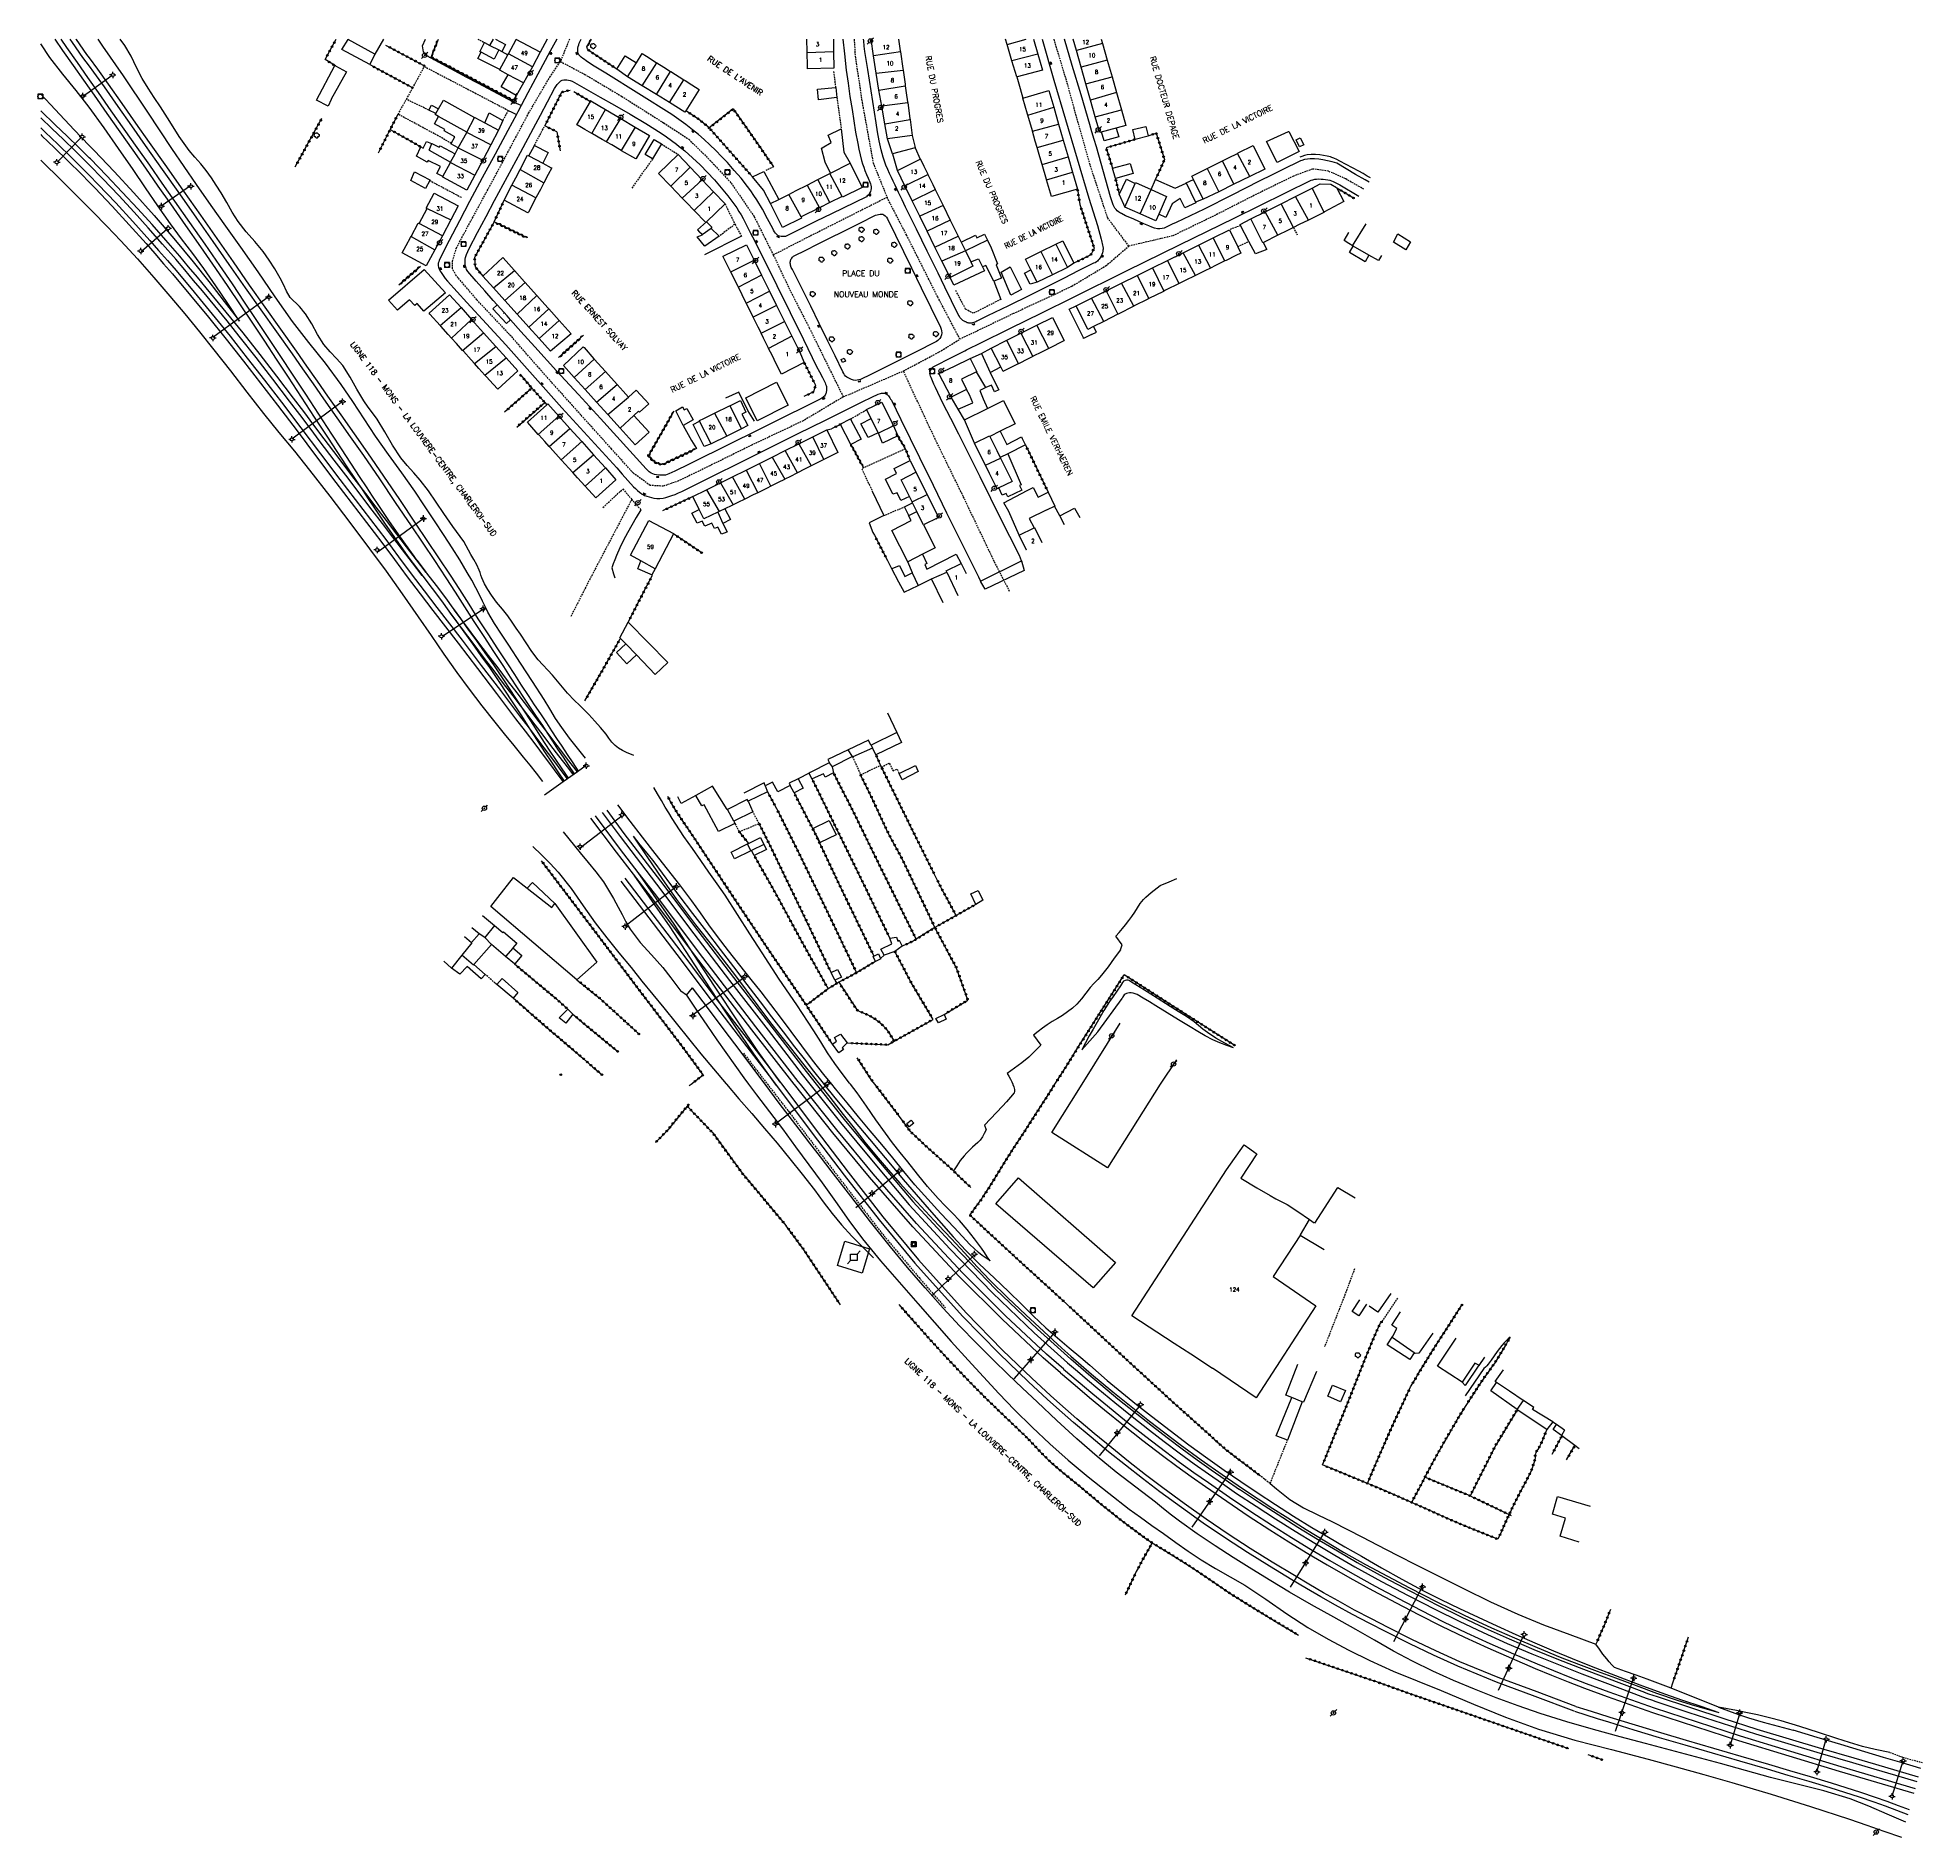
# Model space of a CAD drawing. Header units: millimetres. Extents: x 135999 to 137000, y 128000 to 129000.
# Drawn here: x 135999 to 136583, y 128443 to 129000 of the extents above; entities that cross this region are included whole.
import ezdxf
from ezdxf.enums import TextEntityAlignment as Align

# ---------------------------------------------------------------- set-up
doc = ezdxf.new("R2010")
doc.units = ezdxf.units.MM
doc.linetypes.add('DASHED', pattern=[0.75, 0.5, -0.25])
doc.layers.get('0').update_dxf_attribs({"linetype": 'CONTINUOUS'})
for name, color, linetype in [('W0001', 6, 'DASHED'), ('W0006', 2, 'CONTINUOUS'), ('W0008', 7, 'CONTINUOUS'), ('W0014', 7, 'CONTINUOUS'), ('W0017', 7, 'CONTINUOUS'), ('W0020', 2, 'CONTINUOUS'), ('W0071', 7, 'CONTINUOUS'), ('W0101', 7, 'CONTINUOUS'), ('W0104', 1, 'CONTINUOUS'), ('W0112', 1, 'DASHED'), ('W0211', 2, 'CONTINUOUS'), ('W0214', 2, 'CONTINUOUS'), ('W0300', 7, 'CONTINUOUS'), ('W0310', 3, 'CONTINUOUS'), ('W0323', 7, 'CONTINUOUS'), ('W0330', 7, 'CONTINUOUS'), ('W0333', 7, 'CONTINUOUS'), ('W0401', 7, 'CONTINUOUS'), ('W0420', 7, 'CONTINUOUS'), ('W0439', 7, 'CONTINUOUS'), ('W0473', 7, 'CONTINUOUS'), ('W0600', 7, 'CONTINUOUS'), ('W0610', 7, 'CONTINUOUS'), ('W0611', 7, 'CONTINUOUS'), ('W0700', 7, 'CONTINUOUS'), ('W0989', 7, 'CONTINUOUS'), ('W0991', 7, 'CONTINUOUS'), ('W1102', 7, 'CONTINUOUS')]:
    doc.layers.add(name, color=color, linetype=linetype)
doc.styles.get("Standard").update_dxf_attribs({"font": 'romans.shx', "width": 0.85})

# ---------------------------------------------------------------- blocks, each defined once
blk = doc.blocks.new('T610')
for p, q in [((-0.500001, 0), (-1.000002, 0)), ((0, 0.500001), (0, 1.000002)), ((0.500001, 0), (1.000002, 0)), ((0, -0.500001), (0, -1.000002))]:
    blk.add_line(p, q)
blk.add_ellipse((0, 0), major_axis=(-0.353554, 0.353554), ratio=1, start_param=3.926990817, end_param=10.2101761242)
blk = doc.blocks.new('T600')
for p, q in [((-0.999999, 0.999999), (0.999999, 0.999999)), ((-0.999999, -0.999999), (-0.999999, 0.999999)), ((0.999999, 0.999999), (1.999998, 1.999998)), ((0.999999, 0.999999), (0.999999, -0.999999)), ((-0.999999, -0.999999), (-1.999998, -1.999998)), ((0.999999, -0.999999), (-0.999999, -0.999999))]:
    blk.add_line(p, q)
blk = doc.blocks.new('T473')
for p, q in [((-0.166667, 0.166667), (0.166667, -0.166667)), ((-0.166667, -0.166667), (0.166667, 0.166667)), ((0.500001, 0.500001), (1.000002, 1.000002)), ((-1.000002, -1.000002), (-0.500001, -0.500001))]:
    blk.add_line(p, q)
blk.add_ellipse((0, 0), major_axis=(0.471405, 0.471405), ratio=1, start_param=5.4977871438, end_param=11.780972451)
blk = doc.blocks.new('T420')
for p, q in [((0.75, 0.75), (-0.75, 0.75)), ((-0.75, 0.75), (-0.75, -0.75)), ((0.75, 0.75), (0.75, -0.75)), ((0.75, -0.75), (-0.75, -0.75))]:
    blk.add_line(p, q)
blk.add_ellipse((0, 0), major_axis=(-0.53, 0.53), ratio=1, start_param=3.926991, end_param=10.210176)
blk = doc.blocks.new('T300')
for p, q in [((-0.8, 0.51), (-0.86, 0.34)), ((-0.86, 0.34), (-0.86, 0.17)), ((-0.86, 0.17), (-0.74, 0.06)), ((-0.69, 0.63), (-0.8, 0.51)), ((-0.8, -0.06), (-0.74, 0.06)), ((-0.74, 0.06), (-0.69, 0.11)), ((-0.57, 0.69), (-0.69, 0.63)), ((-0.46, 0.69), (-0.57, 0.69)), ((-0.29, 0.63), (-0.46, 0.69)), ((-0.29, 0.63), (-0.17, 0.74)), ((-0.23, 0.57), (-0.29, 0.63)), ((-0.17, 0.74), (-0.06, 0.8)), ((-0.06, 0.8), (0.06, 0.8)), ((0.06, 0.8), (0.23, 0.74)), ((0.23, 0.74), (0.34, 0.63)), ((0.34, 0.63), (0.4, 0.51)), ((0.46, 0.46), (0.34, 0.46)), ((0.4, 0.51), (0.4, 0.46)), ((0.57, 0.4), (0.46, 0.46)), ((0.57, 0.4), (0.69, 0.29)), ((0.69, 0.29), (0.74, 0.17)), ((0.74, 0.06), (0.69, -0.17)), ((0.74, 0.17), (0.74, 0.06)), ((-0.8, -0.17), (-0.8, -0.06)), ((-0.8, -0.23), (-0.8, -0.17)), ((-0.74, -0.34), (-0.8, -0.23)), ((-0.69, -0.4), (-0.74, -0.34)), ((-0.51, -0.46), (-0.69, -0.4)), ((-0.4, -0.46), (-0.51, -0.46)), ((-0.4, -0.46), (-0.34, -0.46)), ((-0.34, -0.46), (-0.34, -0.4)), ((-0.34, -0.51), (-0.34, -0.46)), ((-0.29, -0.63), (-0.34, -0.51)), ((-0.17, -0.74), (-0.29, -0.63)), ((-0.06, -0.8), (-0.17, -0.74)), ((0.06, -0.8), (-0.06, -0.8)), ((0.17, -0.74), (0.06, -0.8)), ((0.23, -0.69), (0.17, -0.74)), ((0.29, -0.46), (0.23, -0.46)), ((0.29, -0.63), (0.23, -0.69)), ((0.46, -0.4), (0.29, -0.46)), ((0.34, -0.51), (0.29, -0.63)), ((0.34, -0.51), (0.34, -0.46)), ((0.57, -0.34), (0.46, -0.4)), ((0.63, -0.29), (0.57, -0.34)), ((0.69, -0.17), (0.63, -0.29))]:
    blk.add_line(p, q)
blk = doc.blocks.new('T401')
for p, q in [((-0.3, 0.3), (0, 0.3)), ((-0.3, -0.25), (-0.3, 0.3)), ((-0.3, 0.15), (0, 0.15)), ((-0.3, 0), (0, 0)), ((0, 0.3), (0, -0.25)), ((-0.3, -0.15), (0, -0.15)), ((-0.3, -0.25), (-0.3, -0.3)), ((-0.3, -0.3), (0, -0.3)), ((0, -0.3), (0, -0.25))]:
    blk.add_line(p, q)
blk = doc.blocks.new('t323o')
at = {"color": 0, "linetype": 'Continuous'}
for radius in [0.25, 0.15]:
    blk.add_circle((0, 0), radius, dxfattribs=at)
blk = doc.blocks.new('t310o')
at = {"color": 0, "linetype": 'Continuous'}
for centre, start, end in [((-0.5, 0.38), 216.8699, 323.1304), ((0.5, -0.37), 36.8699, 143.1303)]:
    blk.add_arc(centre, 0.625, start, end, dxfattribs=at)

msp = doc.modelspace()

# ---------------------------------------------------------------- linework, layer by layer
at = {"layer": 'W0001'}
for points in [[(136163.91, 129000), (136161.11, 128993.07)], [(136252.18, 129000), (136252.48, 128994.72), (136254.66, 128980.33), (136258.06, 128961.6), (136262.38, 128950.94)], [(136337.37, 128935.82), (136330.81, 128944.49), (136325.29, 128961.1), (136320.36, 128978.66), (136318.4, 128985.84), (136314.14, 129000)], [(136188.95, 128861.62), (136183.72, 128865.43), (136176.93, 128872.98), (136164.81, 128886.43), (136154.68, 128897.75), (136146.32, 128907.34), (136135.22, 128919.2), (136128.85, 128926.64), (136127.64, 128928.75), (136127.7, 128931.23), (136128.82, 128935.1), (136131.64, 128940.48), (136140.88, 128957.51), (136151.25, 128977.01), (136157.81, 128988.2), (136161.11, 128993.07)], [(136161.11, 128993.07), (136168.7, 128989.04), (136180.01, 128982.32), (136193.18, 128974), (136200.93, 128968.94), (136207.48, 128962.46), (136214.07, 128955.33), (136221.18, 128944.96), (136227.11, 128933.08)], [(136388.37, 128957.51), (136377.58, 128952.26), (136363.55, 128945.11), (136350.91, 128939), (136337.37, 128935.82)], [(136410.21, 128953.46), (136404.57, 128956.65), (136399.18, 128959.07), (136394.3, 128959.73), (136388.37, 128957.51)], [(136262.38, 128950.94), (136251.07, 128945.25), (136235.5, 128937.4), (136227.11, 128933.08)], [(136284.98, 128906.97), (136278.08, 128920.06), (136268.47, 128939.15), (136262.38, 128950.94)], [(136337.37, 128935.82), (136330.39, 128929.77), (136319.58, 128923.28), (136301.55, 128914.91), (136284.98, 128906.97)], [(136227.11, 128933.08), (136232.2, 128922.3), (136238.26, 128910.48), (136248.8, 128889.08)], [(136267.41, 128897.1), (136278.53, 128903.01), (136284.98, 128906.97)], [(136248.8, 128889.08), (136267.41, 128897.1)], [(136300.38, 128828.78), (136295.6, 128838.08), (136285.96, 128858.27), (136276.95, 128876.7), (136267.41, 128897.1)], [(136248.8, 128889.08), (136236.36, 128881.66), (136220.42, 128874.14), (136207.39, 128867.72), (136197.76, 128863.04), (136193, 128861.4), (136188.95, 128861.62)]]:
    msp.add_lwpolyline(points, dxfattribs=at)
at = {"layer": 'W0006'}
msp.add_lwpolyline([(136145.66, 128912.97), (136144.36, 128911.82), (136140.21, 128916.36), (136141.52, 128917.6)], dxfattribs=at)
at = {"layer": 'W0008'}
msp.add_lwpolyline([(136262.51, 128944.28), (136265, 128939.21), (136267.49, 128934.13), (136269.99, 128929.05), (136272.98, 128922.94), (136275.97, 128916.82), (136278.96, 128910.71), (136279.11, 128910.12), (136279.26, 128909.53), (136279.32, 128908.95), (136279.25, 128908.32), (136279.07, 128907.69), (136278.78, 128907.15), (136278.47, 128906.83), (136278.1, 128906.56), (136277.72, 128906.29), (136270.94, 128902.84), (136264.17, 128899.39), (136257.35, 128896.03), (136256.28, 128895.52), (136255.21, 128895.02), (136254.15, 128894.51), (136253.64, 128894.39), (136253.13, 128894.27), (136252.62, 128894.21), (136251.98, 128894.29), (136251.34, 128894.48), (136250.73, 128894.74), (136250.29, 128894.96), (136249.86, 128895.23), (136249.48, 128895.54), (136249.18, 128895.93), (136248.93, 128896.38), (136248.68, 128896.83), (136246.24, 128901.83), (136243.81, 128906.82), (136241.36, 128911.81), (136238.71, 128917.19), (136236.06, 128922.56), (136233.4, 128927.93), (136233.04, 128928.57), (136232.69, 128929.21), (136232.45, 128929.89), (136232.39, 128930.21), (136232.36, 128930.53), (136232.36, 128930.85), (136232.39, 128931.11), (136232.44, 128931.36), (136232.52, 128931.6), (136232.65, 128931.87), (136232.81, 128932.12), (136233.01, 128932.35), (136233.19, 128932.52), (136233.4, 128932.67), (136233.6, 128932.83), (136237.18, 128934.61), (136240.76, 128936.4), (136244.33, 128938.18), (136249.15, 128940.58), (136253.97, 128942.97), (136258.79, 128945.37), (136259.26, 128945.52), (136259.72, 128945.66), (136260.19, 128945.74), (136260.61, 128945.73), (136261.03, 128945.68), (136261.41, 128945.55), (136261.82, 128945.21), (136262.16, 128944.75)], close=True, dxfattribs=at)
at = {"layer": 'W0014'}
for points in [[(136159.98, 129000), (136157.97, 128996.31), (136154.13, 128989.18), (136151.02, 128983.33), (136148.94, 128979.38), (136147.93, 128977.47), (136147.46, 128976.59), (136144.82, 128971.62), (136140.86, 128964.31), (136136.87, 128957.02), (136132.94, 128949.7), (136129.78, 128943.63), (136126.65, 128937.54), (136123.52, 128931.45)], [(136249.67, 128990.37), (136250.28, 128986.3), (136250.88, 128982.24), (136251.51, 128978.18), (136252.06, 128974.68), (136252.62, 128971.17), (136253.27, 128967.69), (136253.63, 128965.89), (136254.01, 128964.1), (136254.47, 128962.32), (136254.79, 128961.3), (136255.13, 128960.28), (136255.49, 128959.27), (136255.98, 128958.06), (136256.5, 128956.86), (136257.02, 128955.66), (136257.2, 128955.17), (136257.37, 128954.67), (136257.46, 128954.17), (136257.44, 128953.69), (136257.36, 128953.21), (136257.21, 128952.75), (136257.07, 128952.44), (136256.9, 128952.14), (136256.7, 128951.86), (136256.48, 128951.61), (136256.23, 128951.37), (136255.98, 128951.13), (136252.38, 128949.37), (136248.78, 128947.62), (136245.18, 128945.86), (136240.4, 128943.52), (136235.63, 128941.18), (136230.85, 128938.84), (136230.21, 128938.82), (136229.58, 128938.8), (136228.99, 128938.91), (136228.56, 128939.15), (136228.17, 128939.47), (136227.82, 128939.83), (136227.48, 128940.28), (136227.2, 128940.78), (136226.92, 128941.27), (136225.33, 128944.26), (136223.75, 128947.25), (136222.03, 128950.15), (136221.09, 128951.56), (136220.12, 128952.94), (136219.12, 128954.31), (136217.11, 128956.85), (136214.99, 128959.31), (136212.88, 128961.77), (136211.07, 128963.62), (136209.26, 128965.47), (136207.41, 128967.27), (136205.66, 128968.85), (136203.88, 128970.39), (136202.06, 128971.88), (136199.95, 128973.49), (136197.8, 128975.03), (136195.64, 128976.58), (136175.2, 128989.49), (136173.13, 128990.71), (136171.05, 128991.94), (136169.06, 128993.28), (136168.55, 128993.66), (136168.06, 128994.04), (136167.56, 128994.43), (136167.32, 128994.65), (136167.07, 128994.87), (136166.86, 128995.12), (136166.68, 128995.48), (136166.55, 128995.88), (136166.48, 128996.29), (136166.48, 128996.6), (136166.52, 128996.92), (136166.56, 128997.24), (136166.66, 128997.76), (136166.78, 128998.27), (136166.91, 128998.78), (136167.54, 129000)], [(136248.66, 129000), (136249.14, 128995.45), (136249.67, 128990.37)], [(136284.44, 128914.6), (136282.37, 128918.87), (136280.29, 128923.14), (136278.21, 128927.41), (136274.86, 128934.25), (136271.49, 128941.08), (136268.14, 128947.92), (136267.05, 128950.18), (136265.95, 128952.45), (136264.85, 128954.72), (136264.29, 128955.92), (136263.73, 128957.12), (136263.18, 128958.32), (136262.6, 128959.6), (136262.04, 128960.9), (136261.54, 128962.21), (136261.17, 128963.36), (136260.85, 128964.52), (136260.55, 128965.69), (136259.95, 128968.46), (136259.46, 128971.27), (136258.98, 128974.08), (136256.45, 128990.53), (136256.12, 128992.41), (136255.79, 128994.3), (136255.5, 128996.18), (136255.3, 128997.81), (136255.13, 128999.44), (136255.09, 129000)], [(136310.41, 129000), (136314.06, 128987.27), (136317.65, 128975.06), (136321.29, 128962.87), (136324.93, 128950.68)], [(136325.2, 128973.55), (136322.5, 128982.71), (136319.8, 128991.87), (136317.42, 129000)], [(136132.39, 128927.98), (136132.22, 128928.3), (136132.04, 128928.62), (136131.89, 128928.94), (136131.7, 128929.59), (136131.6, 128930.26), (136131.57, 128930.94), (136131.58, 128931.39), (136131.62, 128931.83), (136131.69, 128932.27), (136131.98, 128933.25), (136132.41, 128934.19), (136132.83, 128935.13), (136135.44, 128940.07), (136138.05, 128945), (136140.66, 128949.93), (136144.68, 128957.42), (136148.71, 128964.89), (136152.72, 128972.37), (136154.89, 128976.47), (136157.06, 128980.56), (136159.23, 128984.66), (136159.65, 128985.29), (136160.07, 128985.92), (136160.57, 128986.47), (136160.92, 128986.77), (136161.29, 128987.04), (136161.69, 128987.24), (136162.13, 128987.35), (136162.6, 128987.39), (136163.07, 128987.38), (136163.62, 128987.3), (136164.17, 128987.15), (136164.71, 128987), (136169.1, 128984.5), (136173.48, 128982.01), (136177.85, 128979.49), (136182.74, 128976.69), (136187.62, 128973.85), (136192.38, 128970.82), (136193.96, 128969.71), (136195.53, 128968.58), (136197.1, 128967.45), (136197.95, 128966.76), (136198.8, 128966.07), (136199.65, 128965.37), (136204.41, 128961.04), (136208.87, 128956.37), (136212.99, 128951.41), (136213.94, 128950.18), (136214.86, 128948.93), (136215.76, 128947.65), (136216.44, 128946.59), (136217.11, 128945.51), (136217.77, 128944.43), (136218.93, 128942.16), (136220.09, 128939.88), (136221.25, 128937.61), (136223.58, 128932.96), (136225.89, 128928.31), (136228.2, 128923.65), (136232.32, 128915.27), (136236.43, 128906.89), (136240.54, 128898.51), (136241.47, 128896.83), (136242.39, 128895.14), (136243.18, 128893.4), (136243.32, 128893.02), (136243.46, 128892.65), (136243.59, 128892.27), (136243.6, 128891.68), (136243.6, 128891.09), (136243.53, 128890.51), (136243.48, 128890.29), (136243.42, 128890.08), (136243.34, 128889.88), (136243.17, 128889.58), (136242.95, 128889.31), (136242.7, 128889.07), (136242.44, 128888.87), (136242.16, 128888.7), (136241.88, 128888.53), (136209.76, 128872.59), (136205.39, 128870.38), (136201.02, 128868.18), (136196.61, 128866.07), (136195.65, 128865.63), (136194.7, 128865.21), (136193.74, 128864.78), (136192.78, 128864.78), (136191.82, 128864.78), (136190.88, 128864.89), (136190.3, 128865.03), (136189.73, 128865.21), (136189.2, 128865.45), (136188.67, 128865.84), (136188.18, 128866.31), (136187.7, 128866.79), (136173.51, 128882.41)], [(136411.83, 128955.67), (136410.55, 128956.36), (136407.62, 128958.07), (136404.69, 128959.8), (136401.76, 128961.52), (136400.34, 128961.91), (136398.93, 128962.29), (136397.5, 128962.59), (136396.18, 128962.79), (136394.85, 128962.91), (136393.53, 128962.89), (136392.68, 128962.79), (136391.83, 128962.63), (136391, 128962.4), (136390.57, 128962.24), (136390.14, 128962.05), (136389.72, 128961.86), (136385.73, 128959.89), (136381.74, 128957.91), (136377.76, 128955.94), (136369.21, 128951.63), (136360.66, 128947.32), (136352.05, 128943.16), (136350.81, 128942.58), (136349.57, 128942.01), (136348.32, 128941.44), (136347.62, 128941.32), (136346.92, 128941.21), (136346.22, 128941.18), (136345.31, 128941.38), (136344.42, 128941.73), (136343.54, 128942.1), (136341.98, 128942.74), (136340.44, 128943.45), (136338.9, 128944.15), (136337.61, 128944.71), (136336.32, 128945.26), (136335.06, 128945.89), (136334.73, 128946.07), (136334.41, 128946.26), (136334.08, 128946.44), (136333.71, 128946.81), (136333.35, 128947.17), (136333.01, 128947.56), (136332.43, 128948.66), (136332.05, 128949.89), (136331.68, 128951.12), (136330.21, 128956.28), (136328.74, 128961.44), (136327.26, 128966.59), (136326.58, 128968.91), (136325.89, 128971.23), (136325.2, 128973.55)], [(136396.56, 128964.14), (136395.23, 128964.2), (136393.89, 128964.26), (136392.58, 128964.16), (136391.77, 128963.94), (136390.96, 128963.66), (136390.29, 128963.42)], [(136412.2, 128957.03), (136411.26, 128957.56), (136409.94, 128958.31), (136408.62, 128959.04), (136406.69, 128960.11), (136404.75, 128961.16), (136402.78, 128962.16), (136401.82, 128962.63), (136400.86, 128963.1), (136400.29, 128963.32), (136399.87, 128963.48), (136398.78, 128963.76), (136397.67, 128963.95), (136396.56, 128964.14)], [(136319.93, 128919.92), (136336.61, 128928.13), (136353.28, 128936.34), (136369.96, 128944.54), (136377.93, 128948.45), (136385.9, 128952.37), (136393.87, 128956.28), (136394.42, 128956.4), (136394.97, 128956.53), (136395.52, 128956.62), (136396.21, 128956.64), (136396.92, 128956.61), (136397.62, 128956.54), (136398.3, 128956.48), (136398.98, 128956.38), (136399.65, 128956.24), (136400.69, 128955.85), (136401.69, 128955.33), (136402.69, 128954.81), (136408.59, 128951.26), (136408.59, 128951.26)], [(136324.93, 128950.68), (136326.25, 128946.44), (136327.57, 128942.2), (136328.78, 128937.94), (136328.89, 128937.52), (136329, 128937.1), (136329.11, 128936.68), (136329.2, 128936.17), (136329.29, 128935.67), (136329.33, 128935.16), (136329.32, 128934.86), (136329.3, 128934.56), (136329.26, 128934.26), (136329.15, 128933.76), (136329, 128933.27), (136328.79, 128932.8), (136328.6, 128932.46), (136328.37, 128932.14), (136328.13, 128931.82), (136327.86, 128931.5), (136327.58, 128931.2), (136327.27, 128930.93), (136326.86, 128930.69), (136326.41, 128930.49), (136325.96, 128930.3)], [(136123.52, 128931.45), (136123.38, 128930.99), (136123.24, 128930.53), (136123.18, 128930.07), (136123.22, 128929.7), (136123.3, 128929.32), (136123.42, 128928.95), (136123.62, 128928.51), (136123.87, 128928.08), (136124.14, 128927.66), (136124.75, 128926.72), (136125.42, 128925.82), (136126.08, 128924.91), (136132.12, 128918.35), (136138.15, 128911.78), (136144.16, 128905.19), (136149.97, 128898.71), (136155.75, 128892.2), (136161.55, 128885.71), (136167.21, 128879.48), (136172.89, 128873.28), (136178.55, 128867.05), (136180.29, 128865.11), (136182.02, 128863.18), (136183.75, 128861.24), (136184.36, 128860.66), (136184.98, 128860.09), (136185.61, 128859.55), (136186, 128859.24), (136186.4, 128858.95), (136186.82, 128858.69), (136187.18, 128858.53), (136187.55, 128858.4), (136187.93, 128858.28), (136188.62, 128858.05), (136189.33, 128857.84), (136190.04, 128857.69), (136190.99, 128857.59), (136191.96, 128857.6), (136192.92, 128857.69), (136193.83, 128857.88), (136194.73, 128858.16), (136195.63, 128858.47), (136196.68, 128858.86), (136197.72, 128859.29), (136198.76, 128859.72), (136208.02, 128864.35), (136217.29, 128868.97), (136226.56, 128873.59), (136234.81, 128877.69), (136243.07, 128881.78), (136251.33, 128885.87), (136252.8, 128886.6), (136254.27, 128887.33), (136255.74, 128888.06), (136256.59, 128888.47), (136257.44, 128888.88), (136258.29, 128889.3), (136258.95, 128889.62), (136259.61, 128889.95), (136260.3, 128890.16), (136260.69, 128890.22), (136261.09, 128890.25), (136261.48, 128890.22), (136261.8, 128890.15), (136262.12, 128890.03), (136262.41, 128889.86), (136262.62, 128889.64), (136262.81, 128889.38), (136262.99, 128889.12), (136263.23, 128888.76), (136263.47, 128888.4), (136263.7, 128888.04), (136266.62, 128882.11), (136269.55, 128876.19), (136272.46, 128870.26), (136276.65, 128861.71), (136280.83, 128853.15), (136285.04, 128844.62), (136286.58, 128841.53), (136288.12, 128838.45), (136289.67, 128835.36)], [(136325.96, 128930.3), (136321.64, 128928.12), (136317.32, 128925.94), (136312.99, 128923.77), (136306.52, 128920.55), (136300.03, 128917.36), (136293.55, 128914.17), (136290.21, 128912.53)], [(136173.51, 128882.41), (136166.73, 128889.8), (136159.94, 128897.2), (136153.18, 128904.62), (136148.88, 128909.39), (136145.66, 128912.97), (136144.58, 128914.17), (136141.52, 128917.6), (136140.31, 128918.97), (136137.66, 128921.97), (136135.03, 128924.98), (136132.39, 128927.98)], [(136277.45, 128898.85), (136281.99, 128901.12), (136286.53, 128903.39), (136286.98, 128903.62), (136287.63, 128903.94), (136291.07, 128905.65), (136300.68, 128910.42), (136310.31, 128915.17), (136319.93, 128919.92)], [(136290.21, 128912.53), (136289.9, 128912.38), (136289.6, 128912.22), (136289.28, 128912.1), (136288.9, 128912.01), (136288.51, 128911.96), (136288.12, 128911.95), (136287.9, 128911.95), (136287.79, 128911.95), (136287.68, 128911.96), (136287.47, 128911.99), (136287.24, 128912.07), (136287.02, 128912.2), (136286.79, 128912.31), (136286.62, 128912.39), (136286.44, 128912.47), (136286.27, 128912.56), (136285.9, 128912.79), (136285.56, 128913.06), (136285.25, 128913.35), (136284.95, 128913.74), (136284.7, 128914.17), (136284.44, 128914.6)], [(136303.41, 128839.87), (136300.44, 128845.78), (136297.47, 128851.69), (136294.5, 128857.61), (136291.19, 128864.25), (136287.89, 128870.9), (136284.58, 128877.55), (136282.14, 128882.36), (136279.69, 128887.16), (136277.36, 128892.02), (136276.91, 128893.04), (136276.46, 128894.05), (136276.01, 128895.06), (136275.87, 128895.5), (136275.74, 128895.95), (136275.68, 128896.38), (136275.73, 128896.78), (136275.85, 128897.17), (136276, 128897.54), (136276.11, 128897.76), (136276.23, 128897.97), (136276.38, 128898.16), (136276.7, 128898.43), (136277.08, 128898.64), (136277.45, 128898.85)], [(136289.67, 128835.36), (136290.21, 128834.34), (136290.75, 128833.32), (136291.39, 128831.93), (136291.39, 128831.93), (136291.39, 128831.93), (136291.6, 128831.35)], [(136304.24, 128837.7), (136304.08, 128838.26), (136304.08, 128838.26), (136303.75, 128839.1), (136303.41, 128839.87)]]:
    msp.add_lwpolyline(points, dxfattribs=at)
at = {"layer": 'W0017'}
for points in [[(136119.68, 128994.85), (136118.7, 128996.05), (136118.34, 128997.96), (136119.3, 129000)], [(136135.5, 128986.35), (136132.14, 128988.14), (136119.68, 128994.85)], [(136148.94, 128979.38), (136147.47, 128980.05), (136146.52, 128980.48), (136135.5, 128986.35), (136135.5, 128986.35)], [(136144.93, 128977.91), (136146.08, 128977.31), (136146.68, 128977), (136147.46, 128976.59)], [(136217.21, 128938.96), (136205.76, 128933.11)], [(136295.47, 128924.97), (136297.62, 128919.3)], [(136221.28, 128881.55), (136219.2, 128884.91), (136216.43, 128890.52), (136212.34, 128888.64)], [(136199.21, 128880.23), (136201.72, 128875.51), (136203.33, 128873.06)], [(136186.03, 128854.07), (136184.62, 128851.71), (136183.2, 128849.35), (136181.86, 128846.95), (136180.67, 128844.62), (136179.54, 128842.26), (136178.49, 128839.86), (136177.99, 128838.6), (136177.51, 128837.34), (136177.03, 128836.07), (136177.61, 128834.26), (136178, 128833.03)]]:
    msp.add_lwpolyline(points, dxfattribs=at)
at = {"layer": 'W0020'}
msp.add_lwpolyline([(136304.08, 128838.26), (136304.91, 128835.3), (136292.8, 128829.46), (136291.39, 128831.93)], close=True, dxfattribs=at)
at = {"layer": 'W0071'}
for points in [[(136200.19, 128703.6), (136202.05, 128705.87)], [(136200.19, 128703.6), (136203.33, 128698.96), (136206.48, 128694.33), (136209.65, 128689.71), (136212.4, 128685.78), (136215.18, 128681.86), (136217.98, 128677.96), (136219.45, 128676)], [(136224.56, 128676), (136222.91, 128678.21), (136216.84, 128686.32), (136211.91, 128692.84), (136206.98, 128699.35), (136202.05, 128705.87)], [(136219.45, 128676), (136221.93, 128672.67), (136225.93, 128667.43), (136229.92, 128662.18), (136234.03, 128656.62), (136238.13, 128651.04), (136242.21, 128645.46), (136246.36, 128639.62), (136250.5, 128633.77), (136254.78, 128628.04), (136260.35, 128621.22), (136266.13, 128614.58), (136271.95, 128607.97), (136277.1, 128602.09), (136282.28, 128596.24), (136287.51, 128590.44), (136292.25, 128585.24), (136297.03, 128580.07), (136301.92, 128575.01), (136307.34, 128569.68), (136312.88, 128564.48), (136318.55, 128559.42), (136324.75, 128554.26), (136331.09, 128549.26), (136337.43, 128544.26)], [(136345.56, 128546.37), (136339.5, 128551.05), (136333.44, 128555.73), (136327.5, 128560.55), (136321.19, 128566.08), (136315.02, 128571.77), (136308.9, 128577.52), (136304.37, 128581.78), (136299.86, 128586.08), (136295.41, 128590.42), (136290.1, 128595.73), (136284.86, 128601.12), (136279.73, 128606.6), (136274.18, 128612.82), (136268.75, 128619.15), (136263.42, 128625.56), (136257.21, 128633.35), (136251.13, 128641.24), (136245.06, 128649.15), (136241.73, 128653.43), (136238.4, 128657.72), (136235.08, 128662.01), (136228.97, 128670.09), (136224.56, 128676)], [(136337.43, 128544.26), (136340.96, 128541.75), (136344.5, 128539.23), (136348.04, 128536.73), (136351.9, 128533.96), (136355.77, 128531.21), (136359.71, 128528.56), (136364.18, 128525.87), (136368.73, 128523.3), (136373.24, 128520.66), (136379.8, 128516.33), (136386.26, 128511.85), (136392.86, 128507.59), (136399.14, 128503.97), (136405.53, 128500.54), (136412.02, 128497.31), (136419.32, 128494.04), (136426.73, 128491), (136434.15, 128488.01), (136444.14, 128483.84), (136454.15, 128479.75), (136464.29, 128476.02), (136475.55, 128472.64), (136486.95, 128469.69), (136498.35, 128466.71), (136506.99, 128464.34), (136515.62, 128461.96), (136524.23, 128459.5), (136536.46, 128455.87), (136548.65, 128452.1), (136560.78, 128448.13), (136566.11, 128446.29), (136571.43, 128444.42), (136576.84, 128442.52)], [(136578.16, 128447.23), (136572.4, 128449.71), (136566.72, 128452.17), (136560.96, 128454.4), (136552.82, 128456.9), (136544.54, 128458.98), (136536.26, 128461.07), (136528.53, 128463.21), (136520.79, 128465.36), (136513.05, 128467.48), (136505.26, 128469.54), (136497.46, 128471.57), (136489.67, 128473.66), (136481.36, 128475.94), (136473.07, 128478.29), (136464.86, 128480.86), (136458, 128483.23), (136451.19, 128485.76), (136444.45, 128488.43), (136437.97, 128491.16), (136431.54, 128494.03), (136425.22, 128497.09), (136419.33, 128500.25), (136413.53, 128503.59), (136407.73, 128506.92), (136400.85, 128510.75), (136393.98, 128514.58), (136387.16, 128518.51), (136381.3, 128522.03), (136375.47, 128525.62), (136369.7, 128529.29), (136364.07, 128532.92), (136358.49, 128536.62), (136353.04, 128540.5), (136350.53, 128542.43), (136348.05, 128544.4), (136345.56, 128546.37)]]:
    msp.add_lwpolyline(points, dxfattribs=at)
at = {"layer": 'W0101'}
for points in [[(136106.26, 129000), (136103.55, 128995.29), (136095.33, 128999.84), (136095.42, 129000)], [(136145, 128995.4), (136147.42, 128999.9)], [(136147.42, 128999.9), (136147.47, 129000)], [(136157.04, 129000), (136154.84, 128995.93)], [(136237.6, 128995.76), (136237.59, 128996.07), (136237.48, 129000)], [(136245.75, 129000), (136245.82, 128996.09)], [(136258.2, 128994.84), (136257.4, 129000)], [(136265.95, 129000), (136266.46, 128996.4), (136266.51, 128996.06)], [(136299.59, 128998.33), (136299.1, 129000)], [(136307.76, 129000), (136309.13, 128995.29)], [(136321.08, 128996.45), (136320.07, 129000)], [(136328.78, 129000), (136329.18, 128998.61)], [(136329.18, 128998.61), (136330.64, 128993.51)], [(136149.69, 128986.41), (136144.96, 128988.96), (136142.3, 128990.4), (136142.37, 128990.54), (136144.82, 128995.08), (136145, 128995.4)], [(136154.84, 128995.93), (136152.41, 128991.44)], [(136181.95, 128988.34), (136184.66, 128992.65), (136186.45, 128995.51), (136187.8, 128994.67), (136190.84, 128992.76), (136191, 128992.65)], [(136191, 128992.65), (136193.17, 128991.29), (136195.22, 128990.01)], [(136245.92, 128991.04), (136237.73, 128990.81), (136237.7, 128991.79), (136237.6, 128995.76)], [(136245.82, 128996.09), (136245.92, 128991.04)], [(136259.03, 128989.45), (136258.2, 128994.84)], [(136266.51, 128996.06), (136267.24, 128990.93), (136267.32, 128990.41)], [(136301.1, 128993.23), (136299.59, 128998.33)], [(136310.56, 128990.41), (136302.73, 128988.3), (136302.57, 128988.26), (136301.1, 128993.23)], [(136309.13, 128995.29), (136310.56, 128990.41)], [(136322.53, 128991.34), (136321.08, 128996.45)], [(136330.64, 128993.51), (136332.13, 128988.32)], [(136152.41, 128991.44), (136149.69, 128986.41)], [(136186.48, 128985.54), (136181.95, 128988.34)], [(136195.22, 128990.01), (136195.35, 128989.93), (136199.36, 128987.41)], [(136199.36, 128987.41), (136199.77, 128987.16), (136201.81, 128985.87), (136201.88, 128985.83), (136204.13, 128984.42), (136199.97, 128977.78), (136199.71, 128977.37)], [(136259.84, 128984.22), (136259.03, 128989.45)], [(136267.32, 128990.41), (136267.94, 128986.06), (136268.02, 128985.49)], [(136324.02, 128986.1), (136322.53, 128991.34)], [(136332.13, 128988.32), (136333.52, 128983.45)], [(136190.93, 128982.79), (136186.48, 128985.54)], [(136194.91, 128980.34), (136190.93, 128982.79)], [(136260.71, 128979.21), (136259.84, 128984.22)], [(136268.02, 128985.49), (136268.32, 128983.38), (136268.72, 128980.59), (136268.77, 128980.29)], [(136305.99, 128976.42), (136305.9, 128976.73), (136304.44, 128981.74), (136312.54, 128984.1)], [(136312.54, 128984.1), (136314.06, 128978.86)], [(136325.44, 128981.1), (136324.02, 128986.1)], [(136326.91, 128975.9), (136325.44, 128981.1)], [(136333.52, 128983.45), (136335.05, 128978.12)], [(136132.05, 128971.1), (136132.1, 128971.19), (136134.5, 128975.66), (136134.54, 128975.74), (136137.71, 128974.03), (136141.94, 128971.76)], [(136170.82, 128970.79), (136168.7, 128972.03), (136166.65, 128973.22), (136166.24, 128973.46), (136170.43, 128980.66), (136170.54, 128980.84)], [(136170.54, 128980.84), (136175.06, 128978.16)], [(136175.06, 128978.16), (136179.83, 128975.34)], [(136179.83, 128975.34), (136184.33, 128972.67)], [(136199.71, 128977.37), (136194.91, 128980.34)], [(136261.67, 128973.72), (136260.71, 128979.21)], [(136269.51, 128975.06), (136270.21, 128970.15), (136262.48, 128969.05)], [(136268.77, 128980.29), (136269.47, 128975.35), (136269.51, 128975.06)], [(136307.45, 128971.43), (136307.42, 128971.54), (136305.99, 128976.42)], [(136314.06, 128978.86), (136315.57, 128973.66)], [(136328.29, 128971.05), (136326.91, 128975.9)], [(136335.05, 128978.12), (136336.44, 128973.24), (136328.29, 128971.05)], [(136129.46, 128966.27), (136132.05, 128971.1)], [(136141.94, 128971.76), (136139.53, 128967.24)], [(136175.39, 128968.13), (136174.05, 128968.91), (136171.1, 128970.63), (136170.82, 128970.79)], [(136188.7, 128970.08), (136184.56, 128962.98), (136184.48, 128962.84), (136180.08, 128965.4), (136179.95, 128965.48)], [(136184.33, 128972.67), (136188.7, 128970.08)], [(136262.48, 128969.05), (136261.67, 128973.72)], [(136308.91, 128966.41), (136308.33, 128968.4), (136307.45, 128971.43)], [(136315.57, 128973.66), (136317.02, 128968.66)], [(136127.01, 128961.71), (136127.07, 128961.82), (136128.46, 128964.41), (136129.46, 128966.27)], [(136139.53, 128967.24), (136137.02, 128962.52)], [(136148.62, 128959.57), (136150.93, 128964.02)], [(136150.93, 128964.02), (136151.33, 128963.81), (136155.64, 128961.53), (136158.29, 128960.13), (136158.42, 128960.06), (136157.32, 128957.98), (136155.99, 128955.46)], [(136179.95, 128965.48), (136177, 128967.19), (136175.45, 128968.1), (136175.39, 128968.13)], [(136195.3, 128954.44), (136191.55, 128958.33), (136197.65, 128964.21)], [(136197.65, 128964.21), (136201.38, 128960.29)], [(136310.44, 128961.17), (136310.36, 128961.43), (136309.56, 128964.18), (136308.91, 128966.41)], [(136317.02, 128968.66), (136318.52, 128963.48)], [(136318.52, 128963.48), (136319.9, 128958.72)], [(136366.4, 128962.29), (136368.21, 128963.19), (136370.97, 128964.57)], [(136370.97, 128964.57), (136371.23, 128964.7), (136375.86, 128967), (136379.5, 128959.68)], [(136132.08, 128953.21), (136124.61, 128957.23), (136124.7, 128957.41), (136127.01, 128961.71)], [(136134.53, 128957.82), (136134.53, 128957.82), (136132.08, 128953.21)], [(136137.02, 128962.52), (136134.53, 128957.82)], [(136146.06, 128954.67), (136147.25, 128956.95), (136148.62, 128959.57)], [(136201.38, 128960.29), (136205.06, 128956.41)], [(136240.93, 128956.43), (136242.99, 128957.47), (136244.68, 128958.32)], [(136244.68, 128958.32), (136244.87, 128958.42), (136250.97, 128961.5)], [(136250.97, 128961.5), (136254.69, 128954.04), (136248.53, 128950.96), (136248.41, 128951.2)], [(136265.59, 128959.29), (136272.64, 128962.76), (136272.7, 128962.79), (136273.78, 128960.58), (136274.99, 128958.11)], [(136267.93, 128954.5), (136265.59, 128959.29)], [(136274.99, 128958.11), (136275.04, 128958.02), (136276.57, 128954.9), (136277.3, 128953.42)], [(136311.82, 128956.41), (136311.79, 128956.51), (136310.44, 128961.17)], [(136319.9, 128958.72), (136321.41, 128953.53)], [(136360.4, 128950.34), (136357.36, 128956.44), (136356.82, 128957.52), (136359.3, 128958.76), (136361.63, 128959.92)], [(136361.63, 128959.92), (136361.87, 128960.04), (136366.32, 128962.26), (136366.4, 128962.29)], [(136379.5, 128959.68), (136374.8, 128957.38)], [(136119.76, 128947.49), (136119.64, 128947.55), (136119.49, 128947.63), (136121.97, 128952.29), (136129.42, 128948.31)], [(136143.65, 128950.03), (136146.06, 128954.67)], [(136155.99, 128955.46), (136154.89, 128953.38), (136153.61, 128950.96), (136153.5, 128950.76)], [(136198.86, 128950.74), (136195.3, 128954.44)], [(136205.06, 128956.41), (136208.58, 128952.69)], [(136208.58, 128952.69), (136212.16, 128948.92)], [(136226.26, 128949.01), (136228.85, 128950.31), (136231.9, 128951.86)], [(136231.9, 128951.86), (136234.23, 128953.03), (136237.58, 128954.73)], [(136237.58, 128954.73), (136240.93, 128956.43)], [(136270.17, 128949.89), (136267.93, 128954.5)], [(136277.3, 128953.42), (136279.77, 128948.39)], [(136321.41, 128953.53), (136313.35, 128951.18), (136311.82, 128956.41)], [(136336.04, 128947.92), (136339.26, 128955.26), (136339.4, 128955.57), (136344.21, 128953.36)], [(136344.21, 128953.36), (136349, 128951.16), (136346.61, 128945.7), (136345.73, 128943.71)], [(136365.22, 128952.69), (136360.4, 128950.34)], [(136369.93, 128955), (136365.22, 128952.69)], [(136374.8, 128957.38), (136369.93, 128955)], [(136388.99, 128951.18), (136394.12, 128953.76)], [(136394.12, 128953.76), (136397.77, 128946.38), (136397.82, 128946.29), (136396.1, 128945.44), (136392.99, 128943.9)], [(136117.27, 128942.81), (136119.76, 128947.49)], [(136129.42, 128948.31), (136127.1, 128943.93)], [(136153.5, 128950.76), (136151.18, 128946.39), (136151.04, 128946.12), (136143.65, 128950.03)], [(136202.57, 128946.89), (136200.23, 128949.32), (136198.86, 128950.74)], [(136212.16, 128948.92), (136206.39, 128943.37), (136206.35, 128943.32), (136206.17, 128943.15), (136202.57, 128946.89)], [(136235.7, 128944.86), (136235.87, 128944.51), (136229.97, 128941.57), (136226.26, 128949.01)], [(136241.39, 128947.71), (136235.7, 128944.86)], [(136244.62, 128949.31), (136241.39, 128947.71)], [(136248.41, 128951.2), (136244.62, 128949.31)], [(136272.51, 128945.1), (136270.17, 128949.89)], [(136279.77, 128948.39), (136281.97, 128943.92)], [(136340.82, 128945.84), (136336.04, 128947.92)], [(136345.73, 128943.71), (136340.82, 128945.84)], [(136375.19, 128944.24), (136379.6, 128946.46)], [(136379.6, 128946.46), (136384.51, 128948.93)], [(136384.51, 128948.93), (136388.99, 128951.18)], [(136114.8, 128938.82), (136117, 128942.96), (136117.12, 128942.89), (136117.27, 128942.81)], [(136127.1, 128943.93), (136124.51, 128939.06)], [(136274.79, 128940.44), (136272.51, 128945.1)], [(136277.22, 128935.45), (136274.79, 128940.44)], [(136281.97, 128943.92), (136283.22, 128941.38), (136284.41, 128938.95)], [(136363.5, 128938.41), (136368.51, 128940.9)], [(136368.51, 128940.9), (136371.11, 128935.64), (136372.07, 128933.68), (136370.5, 128932.9), (136367.48, 128931.41), (136367.11, 128931.23)], [(136383.49, 128939.2), (136379.03, 128936.99), (136378.82, 128936.89), (136375.19, 128944.24)], [(136388.34, 128941.6), (136386.51, 128940.69), (136383.49, 128939.2)], [(136392.99, 128943.9), (136390.16, 128942.5), (136388.34, 128941.6)], [(136415.67, 128932.94), (136414.68, 128931.33), (136411.77, 128933.02), (136406.9, 128935.84), (136406.68, 128935.96), (136410.9, 128942.72)], [(136119.54, 128929.72), (136112.07, 128933.7), (136113.29, 128935.98), (136114.61, 128938.46), (136114.8, 128938.82)], [(136122.18, 128934.69), (136122.18, 128934.69), (136119.54, 128929.72)], [(136124.51, 128939.06), (136122.18, 128934.69)], [(136213.95, 128927.83), (136213.88, 128927.95), (136211.61, 128932.55), (136211.54, 128932.69), (136218.78, 128936.27)], [(136218.78, 128936.27), (136221.15, 128931.49)], [(136279.38, 128931.19), (136277.22, 128935.45)], [(136286.69, 128934.32), (136288.36, 128930.93), (136289, 128929.61), (136281.94, 128926.14)], [(136284.41, 128938.95), (136285.34, 128937.06), (136286.69, 128934.32)], [(136308.87, 128924.66), (136306.98, 128928.45), (136305.33, 128931.75), (136306.37, 128932.27), (136310.09, 128934.13)], [(136310.09, 128934.13), (136314.65, 128936.4), (136314.73, 128936.44), (136318.35, 128929.19)], [(136354.14, 128933.77), (136358.94, 128936.15)], [(136358.94, 128936.15), (136363.5, 128938.41)], [(136137.01, 128926.53), (136143.23, 128932.33), (136144.3, 128931.14), (136146.78, 128928.37), (136146.9, 128928.24)], [(136221.15, 128931.49), (136223.5, 128926.77)], [(136281.94, 128926.14), (136279.38, 128931.19)], [(136318.35, 128929.19), (136313.67, 128926.95)], [(136339.95, 128926.73), (136344.68, 128929.07)], [(136344.68, 128929.07), (136349.33, 128931.38)], [(136349.33, 128931.38), (136354.14, 128933.77)], [(136362.6, 128928.99), (136360.91, 128928.16), (136357.97, 128926.71)], [(136367.11, 128931.23), (136364.23, 128929.8), (136362.6, 128928.99)], [(136140.32, 128922.87), (136137.01, 128926.53)], [(136143.89, 128918.92), (136140.32, 128922.87)], [(136146.9, 128928.24), (136150.01, 128924.76), (136150.18, 128924.57)], [(136150.18, 128924.57), (136153.74, 128920.59), (136153.84, 128920.48)], [(136216.27, 128923.12), (136216.23, 128923.2), (136213.95, 128927.83)], [(136218.73, 128918.14), (136218.61, 128918.38), (136217.45, 128920.74), (136216.27, 128923.12)], [(136223.5, 128926.77), (136225.93, 128921.89)], [(136313.67, 128926.95), (136308.87, 128924.66)], [(136330.28, 128921.93), (136335.09, 128924.32)], [(136335.09, 128924.32), (136339.95, 128926.73)], [(136352.98, 128924.24), (136348.74, 128922.14), (136348.17, 128921.86)], [(136357.97, 128926.71), (136357.76, 128926.6), (136354.8, 128925.14), (136352.98, 128924.24)], [(136123.84, 128911.18), (136120.59, 128914.77), (136120.38, 128915.01), (136126.74, 128920.76)], [(136126.74, 128920.76), (136130.32, 128916.76)], [(136130.32, 128916.76), (136133.59, 128913.11)], [(136147.66, 128914.75), (136143.89, 128918.92)], [(136153.84, 128920.48), (136153.84, 128920.48), (136156.3, 128917.73), (136157.36, 128916.55), (136157.49, 128916.4), (136157.49, 128916.4)], [(136220.86, 128913.83), (136220.83, 128913.89), (136218.73, 128918.14)], [(136225.93, 128921.89), (136228.13, 128917.46)], [(136228.13, 128917.46), (136230.6, 128912.48)], [(136321.02, 128917.34), (136325.73, 128919.67)], [(136329.53, 128912.45), (136326.41, 128910.87), (136324.66, 128909.98), (136321.02, 128917.34)], [(136325.73, 128919.67), (136330.28, 128921.93)], [(136338.87, 128917.2), (136334.05, 128914.75), (136333.92, 128914.69)], [(136343.48, 128919.54), (136343.19, 128919.39), (136339.02, 128917.28), (136338.87, 128917.2)], [(136348.17, 128921.86), (136348.06, 128921.8), (136343.48, 128919.54)], [(136127.35, 128907.3), (136126.31, 128908.45), (136123.99, 128911.01), (136123.84, 128911.18)], [(136133.59, 128913.11), (136137.3, 128908.97)], [(136151.28, 128910.74), (136147.66, 128914.75)], [(136157.49, 128916.4), (136160.77, 128912.74)], [(136160.77, 128912.74), (136164.4, 128908.68), (136164.49, 128908.58), (136158.07, 128903.23)], [(136223.33, 128908.82), (136223.3, 128908.91), (136222.39, 128910.73), (136220.86, 128913.83)], [(136230.6, 128912.48), (136232.89, 128907.89)], [(136303.84, 128908.82), (136304.05, 128908.92), (136308.85, 128911.34)], [(136308.85, 128911.34), (136313.63, 128913.74)], [(136313.63, 128913.74), (136317.28, 128906.53), (136317.14, 128906.46), (136312.51, 128904.11)], [(136333.92, 128914.69), (136329.53, 128912.45)], [(136130.8, 128903.49), (136128.9, 128905.59), (136127.35, 128907.3)], [(136137.3, 128908.97), (136141.1, 128904.72)], [(136154.48, 128907.2), (136151.28, 128910.74)], [(136158.07, 128903.23), (136154.48, 128907.2)], [(136225.65, 128904.13), (136225.52, 128904.41), (136224.09, 128907.3), (136223.33, 128908.82)], [(136232.89, 128907.89), (136235.23, 128903.17)], [(136294.68, 128904.21), (136299.55, 128906.66)], [(136299.55, 128906.66), (136303.84, 128908.82)], [(136134.46, 128899.44), (136133.45, 128900.56), (136131.05, 128903.21), (136130.8, 128903.49)], [(136137.71, 128895.84), (136135.87, 128897.88), (136134.46, 128899.44)], [(136141.1, 128904.72), (136144.3, 128901.15)], [(136144.3, 128901.15), (136147.9, 128897.12)], [(136162.02, 128898.82), (136168.2, 128904.6), (136168.43, 128904.35), (136171.5, 128900.93), (136171.62, 128900.79)], [(136171.62, 128900.79), (136175.04, 128896.98)], [(136227.92, 128899.55), (136226.82, 128901.77), (136225.65, 128904.13)], [(136236.67, 128899.75), (136229.7, 128896.12), (136227.92, 128899.55)], [(136235.24, 128903.17), (136235.23, 128903.16), (136236.67, 128899.75)], [(136282.22, 128888.97), (136278.44, 128896.33), (136283.31, 128898.65), (136288.17, 128900.96)], [(136288.17, 128900.96), (136290.19, 128896.87), (136290.08, 128896.81), (136285.66, 128894.63), (136285.48, 128894.55), (136287.05, 128891.35), (136282.22, 128888.97)], [(136303.03, 128899.31), (136298.52, 128897.03), (136298.36, 128896.94), (136297.65, 128898.35), (136294.68, 128904.21)], [(136307.61, 128901.63), (136306.11, 128900.87), (136303.16, 128899.38), (136303.03, 128899.31)], [(136312.51, 128904.11), (136310.3, 128902.99), (136307.7, 128901.68), (136307.61, 128901.63)], [(136147.9, 128897.12), (136141.67, 128891.48), (136140.27, 128893.02), (136138.23, 128895.27), (136137.71, 128895.84)], [(136165.36, 128895.12), (136162.02, 128898.82)], [(136168.76, 128891.36), (136165.36, 128895.12)], [(136175.04, 128896.98), (136178.7, 128892.91)], [(136172.25, 128887.49), (136168.76, 128891.36)], [(136175.79, 128883.58), (136172.25, 128887.49)], [(136178.7, 128892.91), (136180.58, 128890.81), (136182.19, 128889.01)], [(136182.19, 128889.01), (136184.58, 128891.15), (136187.41, 128888.12), (136188.52, 128886.94), (136185.65, 128884.36), (136185.34, 128884.68), (136183.87, 128883.31), (136179.62, 128879.34)], [(136256.05, 128885.13), (136260.76, 128887.44), (136264.33, 128880.16)], [(136154.26, 128877.46), (136151.6, 128880.41), (136150.89, 128881.2), (136156.91, 128886.63), (136157.26, 128886.95)], [(136157.26, 128886.95), (136160.67, 128883.12)], [(136160.67, 128883.12), (136164.08, 128879.3)], [(136179.62, 128879.34), (136175.79, 128883.58)], [(136207.82, 128874.55), (136204.28, 128881.55), (136204.18, 128881.75), (136205.54, 128882.41), (136208.93, 128884.06)], [(136208.93, 128884.06), (136213.48, 128886.26), (136213.65, 128886.34), (136213.68, 128886.27), (136217.28, 128879.18)], [(136264.33, 128880.16), (136259.68, 128877.85), (136259.65, 128877.91), (136259.62, 128877.97), (136257.42, 128882.38), (136256.05, 128885.13)], [(136157.67, 128873.69), (136156.28, 128875.23), (136154.4, 128877.32), (136154.26, 128877.46)], [(136164.08, 128879.3), (136167.7, 128875.26)], [(136212.7, 128876.94), (136207.82, 128874.55)], [(136217.28, 128879.18), (136212.7, 128876.94)], [(136234.99, 128874.53), (136239.38, 128876.72)], [(136239.38, 128876.72), (136243.68, 128878.87)], [(136243.68, 128878.87), (136247.12, 128871.82), (136242.97, 128869.74), (136242.79, 128869.65)], [(136289.51, 128874.69), (136294.11, 128876.99), (136294.2, 128876.83), (136296.4, 128872.41), (136297.49, 128870.24), (136297.55, 128870.11)], [(136161.36, 128869.61), (136157.97, 128873.36), (136157.67, 128873.69)], [(136167.7, 128875.26), (136171.36, 128871.16)], [(136171.36, 128871.16), (136175.04, 128867.04)], [(136222.8, 128868.44), (136226.71, 128870.39)], [(136226.71, 128870.39), (136230.78, 128872.43)], [(136230.78, 128872.43), (136234.99, 128874.53)], [(136292.89, 128867.87), (136291.9, 128869.86), (136289.51, 128874.69)], [(136297.55, 128870.11), (136298.82, 128867.58), (136301.15, 128862.9), (136297.04, 128860.85), (136296.5, 128860.58)], [(136164.96, 128865.62), (136164.91, 128865.67), (136163.7, 128867.02), (136161.49, 128869.46), (136161.36, 128869.61)], [(136168.78, 128861.4), (136166.42, 128864.01), (136164.96, 128865.62)], [(136175.04, 128867.04), (136178.31, 128863.38)], [(136210.79, 128862.45), (136214.47, 128864.29)], [(136214.47, 128864.29), (136218.72, 128866.41)], [(136218.72, 128866.41), (136222.8, 128868.44)], [(136234.56, 128865.5), (136234.45, 128865.45), (136232.42, 128864.42), (136230.65, 128863.54)], [(136238.88, 128867.68), (136236.79, 128866.63), (136234.56, 128865.5)], [(136242.79, 128869.65), (136240.75, 128868.62), (136238.88, 128867.68)], [(136270.12, 128856.57), (136269.31, 128858.22), (136266.8, 128863.32), (136271.33, 128865.76)], [(136271.33, 128865.76), (136274.79, 128858.85)], [(136296.5, 128860.58), (136294.15, 128865.33), (136292.89, 128867.87)], [(136178.31, 128863.38), (136172.07, 128857.75), (136168.78, 128861.4)], [(136202.21, 128858.17), (136206.42, 128860.27)], [(136206.42, 128860.27), (136210.79, 128862.45)], [(136222.29, 128859.37), (136220.85, 128858.67), (136218.24, 128857.4)], [(136226.39, 128861.39), (136225.21, 128860.8), (136224.35, 128860.38), (136222.29, 128859.37)], [(136230.65, 128863.54), (136230.59, 128863.5), (136228.57, 128862.49), (136226.39, 128861.39)], [(136274.79, 128858.85), (136278.37, 128851.72)], [(136210.32, 128853.53), (136209.93, 128853.34), (136205.6, 128851.23), (136204.14, 128854.21), (136202.21, 128858.17)], [(136214.65, 128855.65), (136214.26, 128855.46), (136212.11, 128854.41), (136210.32, 128853.53)], [(136218.24, 128857.4), (136216.15, 128856.38), (136214.65, 128855.65)], [(136278.37, 128851.72), (136273.65, 128849.4), (136271.63, 128853.49), (136271.58, 128853.6), (136270.27, 128856.26), (136270.12, 128856.57)], [(136317.41, 128849.44), (136315.89, 128852.25), (136320.53, 128854.54)], [(136303.31, 128846.18), (136307.97, 128848.49), (136308.13, 128848.58), (136310.34, 128843.9)], [(136305.57, 128841.53), (136305.57, 128841.53), (136303.31, 128846.18)], [(136280.86, 128834.71), (136280.68, 128835.11), (136285.35, 128837.4)], [(136285.35, 128837.4), (136286.89, 128834.3), (136286.89, 128834.3)], [(136267.68, 128828.49), (136272.03, 128830.63)], [(136279.78, 128825.28), (136276.18, 128832.63), (136280.86, 128834.71), (136280.86, 128834.71)], [(136262.52, 128791.12), (136265.37, 128784.99), (136257.4, 128781.15), (136257.32, 128781.11), (136256.57, 128782.68)], [(136256.57, 128782.68), (136250.34, 128779.67), (136250.34, 128779.67)], [(136244.04, 128776.63), (136244.54, 128775.66), (136244.41, 128775.6), (136238.52, 128772.61)], [(136250.34, 128779.67), (136244.04, 128776.63)], [(136238.52, 128772.61), (136238.21, 128772.45), (136234.8, 128770.72), (136232.04, 128769.32)], [(136208.24, 128768.38), (136203.11, 128765.53), (136198.55, 128762.99), (136197.55, 128765.12)], [(136218.97, 128764.25), (136212.88, 128761.16), (136212.81, 128761.13), (136208.24, 128768.38)], [(136224.27, 128769.38), (136217.99, 128766.23)], [(136232.04, 128769.32), (136232.33, 128768.6), (136228.5, 128766.66), (136226.87, 128769.6), (136224.63, 128768.47), (136224.27, 128769.38)], [(136136.95, 128728.27), (136140.72, 128725.15), (136137.67, 128721.53), (136135.93, 128722.62), (136133.66, 128724.44)], [(136131.42, 128721.77), (136133.57, 128719.93), (136133.67, 128719.84), (136130.59, 128716.01)], [(136130.59, 128716.01), (136130.58, 128715.99), (136127.38, 128712.02), (136127.32, 128711.94), (136124.93, 128714.19)], [(136351.36, 128595.61), (136338.21, 128604.16), (136367.62, 128649.4), (136373.09, 128657.15), (136374.83, 128655.92), (136376.44, 128654.79), (136376.96, 128654.41), (136372.03, 128646.82), (136377.02, 128643.88), (136381.13, 128641.45)], [(136394.98, 128632.96), (136402.17, 128643.94), (136407.46, 128640.8)], [(136381.13, 128641.45), (136382.9, 128640.51), (136386.37, 128638.66)], [(136386.37, 128638.66), (136389.7, 128636.52), (136393.3, 128634.06)], [(136390.44, 128629.06), (136390.58, 128629.31), (136393.3, 128634.06)], [(136390.58, 128629.31), (136382.05, 128616.38)], [(136382.05, 128616.38), (136395.3, 128607.33), (136376.81, 128578.75), (136363.31, 128587.97)], [(136418.52, 128611.12), (136414.53, 128605.35), (136411.83, 128607.19)], [(136431.54, 128598.78), (136427.19, 128592.64), (136426.11, 128592.51), (136425.81, 128592.72), (136418.93, 128597.42), (136419.17, 128597.87), (136420.39, 128600.23), (136418.84, 128601.29), (136421.55, 128605.38)], [(136356.51, 128592.27), (136351.36, 128595.61)], [(136433.03, 128588.59), (136438.85, 128597.23)], [(136363.31, 128587.97), (136363.22, 128587.84), (136356.51, 128592.27)], [(136447.55, 128591.38), (136445.88, 128588.81), (136445.79, 128588.86), (136444.61, 128589.48), (136440.64, 128583.58)], [(136440.64, 128583.58), (136433.03, 128588.59)], [(136459.56, 128577.98), (136455.3, 128580.84), (136451.35, 128583.48), (136450.89, 128583.79), (136453.45, 128587.45)], [(136468.78, 128571.31), (136462.44, 128575.13), (136462.84, 128575.78), (136459.63, 128577.93), (136459.56, 128577.98)], [(136472.44, 128568.7), (136469.91, 128570.45), (136468.75, 128571.25), (136468.78, 128571.31)], [(136476.99, 128533.98), (136471.09, 128535.84), (136472.73, 128541.47), (136468.7, 128542.72), (136470.27, 128548.13), (136480.36, 128545.14)]]:
    msp.add_lwpolyline(points, dxfattribs=at)
for points in [[(136228.15, 128893.6), (136231.74, 128886.5), (136222.15, 128881.64), (136218.56, 128888.74)], [(136182.88, 128839.99), (136188.48, 128850.77), (136196.22, 128846.74), (136196.16, 128846.63), (136190.51, 128835.76), (136186.08, 128838.22)], [(136166.24, 128708.39), (136139.55, 128731.13), (136141.73, 128733.88), (136146.61, 128740.08), (136150.79, 128736.78), (136158.4, 128730.79), (136159.35, 128731.99), (136172.42, 128713.79)]]:
    msp.add_lwpolyline(points, close=True, dxfattribs=at)
at = {"layer": 'W0104'}
for points in [[(136103.55, 128995.29), (136101.98, 128992.08), (136093.32, 128996.81), (136095.33, 128999.84)], [(136139.28, 128998.06), (136140.33, 129000)], [(136140.95, 129000), (136144.07, 128998.32), (136142.9, 128996.15)], [(136142.37, 128990.54), (136135.53, 128993.99), (136136.51, 128995.92)], [(136142.02, 128996.64), (136142.9, 128996.15), (136144.82, 128995.08)], [(136181.95, 128988.34), (136178.64, 128990.69), (136181.18, 128994.8), (136184.66, 128992.65)], [(136149.69, 128986.41), (136147.49, 128982.63), (136147.4, 128982.48), (136142.76, 128985.18), (136144.96, 128988.96)], [(136302.57, 128988.26), (136303.6, 128984.67), (136304.44, 128981.74)], [(136129.46, 128966.27), (136127.18, 128967.56), (136127.24, 128967.66), (136128.42, 128969.74), (136128.41, 128969.73), (136125.1, 128971.6), (136125.29, 128971.94), (136122.09, 128973.74), (136123.36, 128975.99), (136122.29, 128976.59), (136122.47, 128976.9), (136123.33, 128978.43), (136124.85, 128981.12), (136134.5, 128975.66)], [(136122.47, 128976.9), (136120.34, 128977.99), (136121.13, 128979.55), (136123.33, 128978.43)], [(136132.1, 128971.19), (136123.36, 128975.99)], [(136137.71, 128974.03), (136139.07, 128977.13), (136143.27, 128974.8), (136141.94, 128971.76)], [(136244.87, 128958.42), (136243.14, 128961.82), (136242, 128966.21), (136242.23, 128966.34), (136245.08, 128967.94), (136244.12, 128970.19), (136248.14, 128972.23), (136249, 128964.98), (136250.97, 128961.5)], [(136270.21, 128970.15), (136270.95, 128966.82), (136271.06, 128966.29), (136272.64, 128962.76)], [(136333.43, 128972.43), (136334.21, 128969.72), (136329.67, 128968.42), (136328.87, 128971.21)], [(136124.7, 128957.41), (136122.78, 128958.34), (136123.98, 128960.5), (136120.08, 128962.39), (136119.78, 128961.86), (136116.48, 128963.68), (136117.88, 128966.58), (136118.6, 128966.23), (136119.58, 128968.26), (136121.17, 128967.68), (136121.24, 128967.65), (136123.57, 128966.46), (136123.85, 128966.96), (136128.46, 128964.41)], [(136120.38, 128965.54), (136121.24, 128967.65)], [(136120.38, 128965.54), (136127.07, 128961.82)], [(136151.33, 128963.81), (136153.04, 128967.06), (136157.35, 128964.8), (136155.64, 128961.53)], [(136265.59, 128959.29), (136264.12, 128964.3), (136264.08, 128964.44), (136262.48, 128969.05)], [(136271.06, 128966.29), (136264.08, 128964.44)], [(136220.67, 128957.26), (136224.17, 128958.92), (136228.85, 128950.31)], [(136226.26, 128949.01), (136224.05, 128953.22), (136220.67, 128957.26)], [(136334.36, 128951.85), (136336.64, 128956.54), (136339.26, 128955.26)], [(136334.36, 128951.85), (136336.04, 128947.92)], [(136344.21, 128953.36), (136345.61, 128956.49), (136351.68, 128953.76), (136355.07, 128955.36), (136355.15, 128955.4), (136357.97, 128949.43), (136358.05, 128949.25), (136354.66, 128947.65), (136353.26, 128950.63), (136350.74, 128948.95), (136348.83, 128944.7), (136346.61, 128945.7)], [(136355.15, 128955.4), (136357.36, 128956.44)], [(136394.12, 128953.76), (136396.67, 128955.11), (136400, 128955.02), (136401.73, 128954), (136401.82, 128953.84), (136404.02, 128949.69), (136397.77, 128946.38)], [(136360.4, 128950.34), (136357.97, 128949.43)], [(136206.35, 128943.32), (136208.04, 128941.66), (136207.82, 128941.42), (136207.77, 128941.36), (136210.3, 128938.88), (136205.88, 128935.82), (136205.8, 128935.92), (136203.54, 128938.66), (136205.12, 128939.31), (136205.01, 128939.41), (136204.26, 128940.14)], [(136206.39, 128943.37), (136203.62, 128940.85), (136204.26, 128940.14)], [(136205.01, 128939.41), (136207.82, 128941.42)], [(136380.08, 128934.76), (136376.56, 128933.39), (136374.53, 128937.29), (136371.98, 128942.2), (136371.83, 128942.5), (136375.19, 128944.24)], [(136406.9, 128935.84), (136405.52, 128936.66), (136404.04, 128937.55), (136405.52, 128940.08), (136405.52, 128940.08), (136405.52, 128940.08)], [(136285.34, 128937.06), (136289.78, 128939.26), (136290.22, 128938.38), (136292.62, 128939.57), (136293.54, 128937.71), (136286.69, 128934.32)], [(136293.54, 128937.71), (136294.66, 128935.26), (136296.65, 128930.32), (136296.15, 128930.07), (136297.84, 128925.94), (136295.47, 128924.97), (136292.99, 128929.86), (136291.94, 128929.43)], [(136314.65, 128936.4), (136316.87, 128937.5), (136320.3, 128930.53), (136318.35, 128929.19)], [(136380.08, 128934.76), (136379.03, 128936.99)], [(136411.77, 128933.02), (136410.56, 128930.96), (136405.7, 128933.81), (136406.9, 128935.84)], [(136288.36, 128930.93), (136290.73, 128931.91)], [(136290.73, 128931.91), (136291.94, 128929.43), (136292.57, 128928.14)], [(136308.87, 128924.66), (136306.77, 128923.98), (136305.02, 128927.47), (136306.98, 128928.45)], [(136292.57, 128928.14), (136283.09, 128923.69), (136281.94, 128926.14)], [(136325.76, 128908.42), (136323.32, 128907.2), (136323.24, 128907.37), (136318.81, 128916.23), (136321.02, 128917.34)], [(136325.76, 128908.42), (136327.26, 128909.16), (136326.41, 128910.87)], [(136288.17, 128900.96), (136291.67, 128902.53), (136294.3, 128896.64), (136295.92, 128893.43), (136296.99, 128891.3), (136295.73, 128890.67), (136294.73, 128892.67), (136293, 128892.02), (136291.16, 128891.09), (136292.15, 128888.46), (136293.54, 128885.53)], [(136291.67, 128902.53), (136294.68, 128904.21)], [(136293, 128892.02), (136290.08, 128896.81)], [(136294.3, 128896.64), (136297.65, 128898.35)], [(136213.68, 128886.27), (136216.92, 128887.95), (136218.56, 128884.33), (136217.38, 128883.72), (136219.21, 128880.18), (136217.28, 128879.18)], [(136284.44, 128885.28), (136282.22, 128888.97)], [(136286.34, 128881.92), (136284.44, 128885.28), (136288.97, 128887.27), (136287.96, 128889.68), (136287.05, 128891.35)], [(136289.51, 128874.69), (136286.34, 128881.92), (136293.54, 128885.53), (136298.43, 128887.98), (136299.32, 128886.2), (136302.04, 128880.76), (136297.4, 128878.44), (136294.2, 128876.83)], [(136183.87, 128883.31), (136188.6, 128878.13), (136184.3, 128874.21), (136179.62, 128879.34)], [(136207.82, 128874.55), (136205.68, 128873.69), (136202.28, 128880.57), (136204.28, 128881.55)], [(136259.65, 128877.91), (136256.48, 128876.46), (136254.26, 128880.75), (136257.42, 128882.38)], [(136243.68, 128878.87), (136245.17, 128879.14)], [(136264.33, 128880.16), (136265.67, 128876.98), (136261, 128874.71), (136259.68, 128877.85)], [(136297.4, 128878.44), (136299.47, 128874.35), (136304.02, 128876.65), (136304.25, 128876.2), (136305.21, 128874.31), (136305.27, 128874.18), (136299.78, 128871.4), (136297.49, 128870.24)], [(136299.78, 128871.4), (136303.91, 128861.85), (136303.41, 128861.61), (136304.11, 128860.14), (136299.8, 128858.1), (136299.3, 128859.15), (136298.09, 128858.63), (136297.04, 128860.85)], [(136269.31, 128858.22), (136266.69, 128856.93), (136265.49, 128859.36), (136264.16, 128858.9), (136261.84, 128863.59), (136265.29, 128865.3), (136264.54, 128866.83), (136269.57, 128869.32), (136271.33, 128865.76)], [(136257.78, 128859.9), (136261.33, 128852.27), (136256.79, 128850), (136257.98, 128847.03), (136258.44, 128846.21), (136258.56, 128845.99), (136258.56, 128845.99)], [(136303.31, 128846.18), (136300.08, 128853.52), (136298.61, 128856.24), (136305.79, 128860.09), (136307.65, 128860.98), (136309.23, 128858), (136309.67, 128858.2), (136312.34, 128859.5), (136314.41, 128855.25), (136311.8, 128853.97), (136311.75, 128853.95), (136306.45, 128851.36), (136307.97, 128848.49)], [(136212.11, 128854.41), (136213.84, 128851.04), (136211.44, 128849.81), (136211.52, 128849.61), (136212.82, 128847.26), (136212.66, 128847.19), (136211.02, 128846.51), (136209.9, 128848.69), (136208.92, 128848.28), (136208.1, 128849.89), (136205.89, 128848.98), (136205.07, 128850.59), (136203.47, 128849.92), (136201.86, 128853.04), (136204.14, 128854.21)], [(136209.93, 128853.34), (136211.44, 128849.81)], [(136268.81, 128837.95), (136263.83, 128847.65), (136269.81, 128850.73), (136269.01, 128852.28), (136269.11, 128852.33), (136271.58, 128853.6)], [(136269.11, 128852.33), (136267.76, 128854.98), (136270.27, 128856.26)], [(136315.89, 128852.25), (136314.24, 128855.16)], [(136273.65, 128849.4), (136277.29, 128842.29), (136273.4, 128840.3), (136268.81, 128837.95)], [(136189.66, 128833.86), (136185.06, 128835.81), (136186.08, 128838.22)], [(136190.51, 128835.76), (136189.5, 128833.96)], [(136262.53, 128838.37), (136262.53, 128838.37), (136263.56, 128836.3), (136263.79, 128835.83), (136263.98, 128835.91), (136266.2, 128836.85), (136267.89, 128833.42), (136270.14, 128834.54), (136270.23, 128834.58), (136268.81, 128837.95)], [(136263.79, 128835.83), (136265.97, 128831.72), (136267.68, 128828.49)], [(136273.4, 128840.3), (136274.74, 128837.38), (136274.07, 128837.08), (136274.69, 128835.72)], [(136274.69, 128835.72), (136283.84, 128840.37), (136285.35, 128837.4)], [(136270.14, 128834.54), (136272.03, 128830.63)], [(136272.03, 128830.63), (136276.18, 128832.63)], [(136184.67, 128809.1), (136181.75, 128806.34), (136178.49, 128809.79), (136181.38, 128812.52)], [(136265.37, 128784.99), (136266.84, 128781.9), (136258.93, 128778.15), (136258.89, 128778.23), (136257.81, 128780.15)], [(136251.66, 128777.56), (136245.33, 128774.4)], [(136257.81, 128780.15), (136251.72, 128777.44), (136251.66, 128777.56), (136250.34, 128779.67)], [(136257.4, 128781.15), (136257.81, 128780.15)], [(136234.8, 128770.72), (136236.34, 128767.78), (136233.59, 128766.34), (136233.53, 128766.31), (136232.33, 128768.6)], [(136242.62, 128772.27), (136239.14, 128770.68), (136239.04, 128770.63), (136238.21, 128772.45)], [(136244.41, 128775.6), (136245.33, 128774.4), (136245.77, 128772.55), (136243.16, 128771.19), (136242.62, 128772.27)], [(136214.92, 128757.54), (136215.21, 128756.79), (136210.16, 128754.39), (136205.67, 128762.62), (136204.95, 128762.32), (136203.11, 128765.53)], [(136224.63, 128768.47), (136225.32, 128766.68), (136219.3, 128763.72), (136218.97, 128764.25)], [(136219.3, 128763.72), (136220.75, 128760.42), (136214.92, 128757.54), (136212.88, 128761.16)], [(136220.11, 128748.34), (136219.16, 128750.5)], [(136224.2, 128750.36), (136224.97, 128748.8), (136221.16, 128746.92), (136220.39, 128748.48)], [(136150.79, 128736.78), (136152.49, 128738.55), (136159.35, 128731.99)], [(136140.72, 128725.15), (136143.27, 128722.99), (136143.47, 128723.23), (136147.61, 128719.73), (136146.38, 128718.26), (136146.31, 128718.18), (136144.13, 128715.61), (136139.72, 128719.33)], [(136137.67, 128721.53), (136139.72, 128719.33), (136134.32, 128713.08), (136134.16, 128712.89), (136130.58, 128715.99)], [(136133.57, 128719.93), (136135.93, 128722.62)], [(136146.38, 128718.26), (136149.12, 128715.91), (136146.93, 128713.36), (136146.86, 128713.27), (136144.13, 128715.61)], [(136134.32, 128713.08), (136137.79, 128710.04), (136136.57, 128708.65), (136132.22, 128712.46), (136129.95, 128710.07), (136127.38, 128712.02)], [(136322.91, 128676), (136334.62, 128694.97)], [(136352.07, 128683.6), (136347.09, 128676)], [(136313.44, 128660.99), (136322.91, 128676)], [(136347.09, 128676), (136330.72, 128650.08), (136313.44, 128660.99)], [(136393.3, 128634.06), (136394.79, 128633.07)], [(136397.85, 128624.7), (136390.44, 128629.06)], [(136410.98, 128607.77), (136408.63, 128604.2), (136406.57, 128605.55), (136408.94, 128609.15)], [(136425.81, 128592.72), (136424.47, 128590.66), (136417.45, 128595.23), (136419.17, 128597.87)], [(136395.49, 128586.91), (136391.45, 128577.42), (136391.1, 128577.56), (136387.83, 128578.88), (136385.96, 128579.63), (136389.75, 128589.18)], [(136445.79, 128588.86), (136441.64, 128582.6), (136440.64, 128583.58)], [(136391.1, 128577.56), (136386.52, 128565.62), (136383.04, 128567.03), (136387.83, 128578.88)], [(136457.76, 128575.15), (136449.54, 128580.89), (136451.35, 128583.48)], [(136468.78, 128571.31), (136466.88, 128568.9), (136457.7, 128575.05), (136457.76, 128575.15), (136459.63, 128577.93)], [(136476.92, 128562.97), (136475.64, 128563.95), (136471.58, 128566.97), (136471.48, 128567.05), (136468.83, 128568.92), (136469.91, 128570.45)], [(136472.44, 128568.7), (136471.48, 128567.05)]]:
    msp.add_lwpolyline(points, dxfattribs=at)
for points in [[(136140.56, 128993.82), (136136.51, 128995.92), (136136.17, 128996.1), (136137.62, 128998.92), (136139.28, 128998.06), (136142.02, 128996.64)], [(136094.78, 128989.9), (136090.07, 128981.35), (136090.05, 128981.32), (136089.1, 128979.21), (136085.49, 128981.11), (136091.14, 128991.82), (136091.21, 128991.78), (136091.36, 128991.7)], [(136240.85, 128984.47), (136246.4, 128984.95), (136246.46, 128984.95), (136246.84, 128981.87), (136241.13, 128981.17), (136240.85, 128984.47)], [(136338.6, 128971.95), (136342.61, 128972.91), (136343.31, 128970.04), (136343.35, 128969.89), (136339.33, 128968.92)], [(136383.29, 128961.74), (136379.98, 128968.3), (136386.83, 128971.35), (136386.96, 128971.41), (136390.1, 128965.16)], [(136390.24, 128966.56), (136389.17, 128968.73), (136390.48, 128969.38), (136391.55, 128967.2), (136390.24, 128966.56)], [(136192.4, 128967.5), (136189.61, 128962.87), (136187.34, 128964.24), (136190.13, 128968.87), (136192.4, 128967.5)], [(136115.91, 128958.88), (136120.67, 128956.34), (136120.58, 128956.16), (136119.27, 128953.71), (136114.73, 128956.12)], [(136332.3, 128959.94), (136337.79, 128961.47), (136338.67, 128958.32), (136333.18, 128956.79)], [(136423.21, 128934.64), (136419.33, 128937.02), (136420.71, 128939.6), (136424.66, 128937.18)], [(136125.47, 128921.36), (136118.78, 128915.65), (136116.75, 128918.03), (136116.01, 128917.4), (136114.37, 128919.2), (136110.63, 128916.01), (136107.8, 128919.1), (136118.89, 128928.57)], [(136300.54, 128929.4), (136304.08, 128922.34), (136300.72, 128920.65), (136297.79, 128927.76)], [(136199.21, 128880.23), (136196.9, 128884.8), (136198.95, 128885.98), (136199.49, 128885.05), (136200.3, 128885.46), (136202.29, 128881.99)], [(136251.18, 128874.32), (136247.93, 128880.56), (136247.87, 128880.67), (136250.99, 128882.3), (136251.04, 128882.21), (136254.3, 128875.95)], [(136190.5, 128803.03), (136184.67, 128809.1), (136181.38, 128812.52), (136179.56, 128814.43), (136182.1, 128819.22), (136182.17, 128819.15), (136194.38, 128806.76)], [(136266.13, 128772.3), (136271.2, 128774.78), (136272.07, 128772.99), (136267.1, 128770.31)], [(136239.35, 128755.31), (136244.42, 128757.74), (136246.55, 128753.3), (136241.65, 128750.95)], [(136214, 128747.96), (136219.16, 128750.5), (136219.4, 128750.62), (136223.16, 128752.47), (136224.2, 128750.36), (136220.39, 128748.48), (136220.11, 128748.34), (136215.04, 128745.84)], [(136289.85, 128731.75), (136288.3, 128734.98), (136290.57, 128736.06), (136292.03, 128733.01)], [(136264.83, 128717.15), (136261.44, 128715.96), (136260.49, 128717.87), (136263.84, 128719.53), (136263.22, 128721.32), (136265.29, 128721.63), (136265.72, 128720.39), (136266.17, 128720.62), (136267.08, 128718.8)], [(136260.4, 128714.88), (136258.76, 128714.09), (136258.02, 128715.6), (136258.29, 128715.73), (136259.67, 128716.4), (136260.34, 128715.02)], [(136146.42, 128702.67), (136141.41, 128706.88), (136143.02, 128708.8), (136147.92, 128704.45)], [(136247.04, 128711.59), (136248.2, 128709.2), (136246.17, 128708.21), (136245.01, 128710.61)], [(136163.37, 128699.27), (136165, 128697.7), (136162.78, 128694.94), (136160.74, 128696.57)], [(136277.48, 128696.39), (136280.04, 128697.63), (136280.74, 128696.19), (136278.35, 128695.03)], [(136247.39, 128685.74), (136245.44, 128688.41), (136246.73, 128689.36), (136246.09, 128690.43), (136247.98, 128691.56), (136250, 128688.78), (136248.45, 128687.3), (136248.82, 128686.79)], [(136268.46, 128663.8), (136269.82, 128664.88), (136270.63, 128663.87), (136269.26, 128662.79)], [(136326.27, 128612.83), (136296.1, 128638.86), (136303.11, 128646.99), (136333.17, 128620.71)], [(136402.99, 128577.54), (136398.99, 128579.24), (136400.46, 128582.71), (136404.47, 128581.01)]]:
    msp.add_lwpolyline(points, close=True, dxfattribs=at)
at = {"layer": 'W0112'}
for points in [[(136135.46, 129000), (136137.62, 128998.92)], [(136113.38, 128981.33), (136115.33, 128984.89), (136118.94, 128991.5)], [(136118.94, 128991.5), (136133.95, 128983.66)], [(136245.81, 128989.93), (136246.4, 128984.95)], [(136127.24, 128967.66), (136124.02, 128969.6), (136110.77, 128976.73), (136113.38, 128981.33)], [(136120.34, 128977.99), (136113.38, 128981.33)], [(136133.95, 128983.66), (136144.93, 128977.91), (136143.27, 128974.8)], [(136246.84, 128981.87), (136248.14, 128972.23)], [(136153.04, 128967.06), (136156.26, 128973.12)], [(136192.4, 128967.5), (136197.65, 128964.21)], [(136189.62, 128962.79), (136183.14, 128953.66)], [(136227.2, 128960.4), (136224.8, 128959.25)], [(136120.58, 128956.16), (136130.58, 128950.86)], [(136212.16, 128948.92), (136215.2, 128942.61), (136210.3, 128938.88)], [(136215.2, 128942.61), (136217.21, 128938.96)], [(136371.98, 128942.2), (136368.51, 128940.9)], [(136388.34, 128941.6), (136389.53, 128939.33)], [(136371.11, 128935.64), (136374.53, 128937.29)], [(136297.62, 128919.3), (136289.1, 128914.99), (136286.71, 128916.29), (136283.61, 128922.22)], [(136251.04, 128882.21), (136256.05, 128885.13)], [(136268.07, 128873), (136255.1, 128867.04), (136254.54, 128866.78)], [(136254.54, 128866.78), (136257.77, 128859.9)], [(136174.28, 128854.78), (136180.5, 128860.53), (136183.22, 128857.3), (136169.62, 128831.4), (136164.35, 128821.01)], [(136183.22, 128857.3), (136186.03, 128854.07)], [(136261.33, 128852.27), (136267.76, 128854.98)], [(136251.66, 128777.56), (136254.17, 128771.92), (136260.37, 128774.88), (136260.6, 128774.32), (136263.06, 128775.5), (136264.27, 128773.13)], [(136264.27, 128773.13), (136265.55, 128773.67), (136266.13, 128772.3)], [(136215.21, 128756.79), (136216.55, 128754.26), (136222.72, 128756.83), (136220.75, 128760.42)], [(136141.41, 128706.88), (136137.79, 128710.04)], [(136217.85, 128685.64), (136225.3, 128676)], [(136225.3, 128676), (136231.8, 128667.6), (136244.98, 128650.24), (136260.56, 128630.04), (136272.28, 128616.04), (136280.5, 128606.61)], [(136407.3, 128618.74), (136404.32, 128610.74), (136397.98, 128594.55)], [(136415.86, 128602.38), (136420.7, 128609.64)], [(136377.76, 128554.89), (136381.16, 128552.25), (136386.52, 128565.62)], [(136573.25, 128468.85), (136577.16, 128467.38), (136583.32, 128465.68)]]:
    msp.add_lwpolyline(points, dxfattribs=at)
at = {"layer": 'W0211'}
for points in [[(136183.87, 128777.86), (136183.1, 128778.2), (136182.32, 128778.53), (136181.56, 128778.88), (136180.33, 128779.5), (136179.13, 128780.17), (136178.04, 128780.96), (136177.03, 128782.04), (136176.14, 128783.26), (136175.25, 128784.48), (136173.52, 128786.55), (136171.74, 128788.58), (136169.93, 128790.58), (136167.73, 128792.82), (136167.04, 128793.48), (136165.47, 128795), (136163.29, 128797.26), (136161.72, 128799.08), (136160.2, 128800.95), (136158.64, 128802.79), (136157.17, 128804.39), (136155.66, 128805.97), (136154.22, 128807.6), (136152.3, 128810.15), (136150.5, 128812.81), (136148.72, 128815.48), (136147.43, 128817.38), (136146.15, 128819.29), (136144.83, 128821.16), (136143.11, 128823.32), (136141.33, 128825.45), (136139.7, 128827.66), (136138.61, 128829.37), (136137.59, 128831.13), (136136.73, 128832.97), (136136.45, 128833.77), (136136.2, 128834.59), (136135.92, 128835.39), (136135.15, 128837.04), (136134.26, 128838.64), (136133.36, 128840.23), (136132.65, 128841.57), (136131.93, 128842.9), (136131.16, 128844.2), (136130.06, 128845.8), (136128.89, 128847.36), (136127.73, 128848.93), (136126.81, 128850.27), (136125.9, 128851.63), (136124.99, 128852.98), (136122.61, 128856.46), (136120.2, 128859.92), (136117.66, 128863.28), (136115.65, 128865.58), (136113.58, 128867.84), (136111.62, 128870.17), (136109.04, 128874.09), (136106.72, 128878.2), (136104.26, 128882.21), (136102.9, 128884.09), (136101.51, 128885.93), (136100.16, 128887.81), (136097.97, 128891.46), (136095.92, 128895.21), (136093.61, 128898.77), (136091.71, 128900.98), (136089.68, 128903.1), (136087.77, 128905.32), (136085.81, 128908.43), (136084.05, 128911.7), (136082.07, 128914.81), (136081.46, 128915.58), (136080.85, 128916.33), (136080.21, 128917.07), (136079.26, 128918.03), (136078.27, 128918.95), (136077.37, 128919.93), (136076.19, 128921.83), (136075.25, 128923.89), (136074.26, 128925.92), (136072.59, 128928.74), (136070.83, 128931.49), (136068.97, 128934.18), (136066.42, 128937.29), (136063.73, 128940.28), (136061.22, 128943.41), (136059.37, 128946.35), (136057.66, 128949.38), (136055.9, 128952.38), (136054.42, 128954.7), (136052.91, 128957.01), (136051.32, 128959.25), (136049.6, 128961.35), (136047.79, 128963.39), (136046.05, 128965.47), (136042.92, 128969.86), (136040.01, 128974.42), (136037.12, 128978.99), (136035.19, 128981.89), (136033.26, 128984.79), (136031.42, 128987.75), (136029.65, 128991.18), (136028, 128994.68), (136026.12, 128998.03), (136024.67, 129000)], [(136251.03, 128676), (136250.78, 128676.34), (136248.44, 128679.35), (136246.17, 128682.42), (136243.96, 128685.75), (136241.83, 128689.13), (136239.68, 128692.51), (136234.36, 128700.58), (136228.97, 128708.61), (136223.63, 128716.68), (136219.82, 128722.65), (136216.04, 128728.65), (136212.15, 128734.57), (136209.67, 128738.16), (136207.14, 128741.73), (136204.63, 128745.3), (136202.01, 128749.03), (136199.4, 128752.77), (136196.89, 128756.57), (136195.79, 128758.34), (136194.71, 128760.13), (136193.63, 128761.92), (136192.42, 128763.96), (136191.22, 128766.02), (136190.06, 128768)], [(136152.56, 128749.69), (136155.22, 128747.06), (136157.89, 128744.43), (136160.45, 128741.71), (136164.44, 128736.65), (136168.12, 128731.32), (136171.88, 128726.06), (136175.55, 128721.38), (136179.27, 128716.76), (136183.02, 128712.14), (136186.4, 128707.98), (136189.8, 128703.82), (136193.19, 128699.66), (136197.01, 128694.91), (136200.81, 128690.16), (136204.65, 128685.44), (136208.55, 128680.76), (136212.49, 128676.1), (136212.57, 128676)], [(136183.62, 128752.88), (136188.09, 128746.3), (136192.57, 128739.72), (136197.14, 128733.22), (136203.02, 128725.42), (136209.05, 128717.73), (136215.04, 128710), (136218.66, 128705.13), (136222.27, 128700.25), (136225.92, 128695.4), (136229.31, 128691.1), (136232.74, 128686.82), (136236.17, 128682.55), (136240.39, 128677.25), (136241.38, 128676)], [(136369.8, 128687.23), (136367.05, 128688.77), (136364.3, 128690.31), (136361.67, 128692.01), (136360.3, 128693.09), (136358.97, 128694.22), (136357.61, 128695.3), (136355.17, 128696.99), (136352.65, 128698.56), (136350.12, 128700.12), (136346.14, 128702.64), (136342.15, 128705.14), (136338.15, 128707.64), (136337.8, 128707.89), (136337.45, 128708.14), (136337.08, 128708.29), (136336.62, 128708.28), (136336.15, 128708.13), (136335.67, 128707.99), (136335.36, 128707.5), (136335.05, 128707.01), (136334.74, 128706.52), (136333.63, 128704.87), (136332.49, 128703.24), (136331.37, 128701.6), (136329.59, 128698.81), (136327.88, 128695.98), (136326.22, 128693.11), (136325.04, 128690.99), (136323.9, 128688.84), (136322.75, 128686.7)], [(136212.57, 128676), (136216.44, 128671.46), (136220.41, 128666.88), (136224.41, 128662.31), (136228.34, 128657.69), (136232.23, 128652.91), (136236.05, 128648.07), (136239.85, 128643.21), (136242.6, 128639.57), (136245.34, 128635.92), (136248.21, 128632.39), (136251.42, 128628.92), (136254.77, 128625.57), (136258.12, 128622.22)], [(136241.38, 128676), (136244.6, 128671.95), (136248.8, 128666.64), (136252.17, 128662.33), (136255.53, 128658.01), (136258.97, 128653.76), (136262.67, 128649.45), (136266.45, 128645.2), (136270.26, 128640.99), (136274.27, 128636.64), (136278.32, 128632.33), (136282.37, 128628.02), (136286.34, 128623.69), (136290.31, 128619.36), (136294.36, 128615.11), (136299.82, 128609.75), (136305.41, 128604.53), (136311.01, 128599.3)], [(136294.33, 128621.21), (136293.43, 128622.53), (136292.54, 128623.85), (136291.62, 128625.16), (136289.45, 128628.08), (136287.19, 128630.94), (136284.83, 128633.71), (136282.65, 128636.02), (136280.39, 128638.27), (136278.18, 128640.57), (136274.95, 128644.27), (136271.84, 128648.07), (136268.77, 128651.91), (136266.43, 128654.85), (136264.11, 128657.82), (136261.84, 128660.82), (136258.89, 128664.96), (136256.02, 128669.15), (136253.09, 128673.3), (136251.03, 128676)], [(136311.01, 128599.3), (136313.77, 128596.75), (136316.53, 128594.21), (136319.32, 128591.69), (136325.8, 128586.1), (136332.41, 128580.66), (136339.08, 128575.3), (136343.77, 128571.58), (136348.5, 128567.9), (136353.27, 128564.28), (136359.73, 128559.57), (136366.27, 128554.97), (136372.88, 128550.46), (136377.42, 128547.44), (136381.98, 128544.46), (136386.58, 128541.52), (136392.31, 128537.92), (136398.09, 128534.39), (136403.92, 128530.95), (136410.67, 128527.13), (136417.48, 128523.44), (136424.35, 128519.84), (136432.77, 128515.56), (136441.25, 128511.42), (136449.81, 128507.44), (136456.85, 128504.33), (136463.93, 128501.32), (136471.06, 128498.41), (136476.77, 128496.19), (136482.5, 128494.03), (136488.24, 128491.91), (136494.57, 128489.55), (136500.91, 128487.24), (136507.3, 128485.06), (136511.61, 128483.74), (136515.93, 128482.49), (136520.26, 128481.23)], [(136455.56, 128597.58), (136454.94, 128597.01), (136454.31, 128596.45), (136453.7, 128595.86), (136452.94, 128595), (136452.22, 128594.09), (136451.51, 128593.17), (136450.59, 128591.83), (136449.7, 128590.47), (136448.72, 128589.18), (136448.3, 128588.72), (136447.86, 128588.28), (136447.43, 128587.84)], [(136573.25, 128468.85), (136571.73, 128469.13), (136570.22, 128469.41), (136568.71, 128469.71), (136564.73, 128470.71), (136560.79, 128471.88), (136556.87, 128473.1), (136551.11, 128474.97), (136545.38, 128476.92), (136539.59, 128478.67), (136535.93, 128479.59), (136532.25, 128480.44), (136528.56, 128481.24), (136525.76, 128481.81), (136522.96, 128482.35), (136520.16, 128482.9)]]:
    msp.add_lwpolyline(points, dxfattribs=at)
at = {"layer": 'W0214'}
for points in [[(136168.91, 128777.03), (136166.4, 128780.18), (136163.89, 128783.32), (136161.5, 128786.54), (136159.63, 128789.41), (136157.85, 128792.34), (136156.05, 128795.26), (136152.43, 128800.89), (136148.77, 128806.5), (136145.13, 128812.12), (136142.89, 128815.49), (136140.65, 128818.87), (136138.6, 128822.36), (136137.77, 128824.05), (136136.98, 128825.76), (136136.16, 128827.47), (136134.9, 128829.89), (136133.6, 128832.29), (136132.25, 128834.66), (136129.94, 128838.52), (136127.52, 128842.31), (136125.08, 128846.08), (136122.07, 128850.7), (136119.02, 128855.28), (136115.93, 128859.84), (136111.91, 128865.55), (136107.83, 128871.21), (136103.8, 128876.92), (136100.27, 128882.25), (136096.78, 128887.62), (136093.19, 128892.92), (136088.25, 128899.5), (136083.12, 128905.96), (136078.1, 128912.49), (136072.66, 128920.12), (136067.36, 128927.84), (136062.02, 128935.55), (136057.43, 128942), (136052.83, 128948.44), (136048.26, 128954.91), (136040.67, 128966.1), (136033.21, 128977.37), (136025.67, 128988.59), (136019.29, 128997.84), (136017.78, 129000)], [(136000, 128962.52), (136000.57, 128961.98), (136006.17, 128956.44), (136011.74, 128950.87), (136015, 128947.6)], [(136015, 128947.6), (136016.14, 128946.45), (136020.53, 128942.01), (136024.84, 128937.5), (136030, 128931.86), (136035.06, 128926.12), (136040.05, 128920.32), (136044.66, 128914.83), (136049.2, 128909.29), (136053.7, 128903.71), (136058.85, 128897.14), (136063.94, 128890.52), (136069.07, 128883.94), (136073.83, 128878.06), (136078.63, 128872.21), (136083.37, 128866.32), (136089.65, 128858.29), (136095.85, 128850.18), (136101.95, 128842.01), (136107.04, 128835.02), (136112.06, 128827.99), (136117.05, 128820.92), (136121.03, 128815.15), (136124.98, 128809.37), (136129.02, 128803.65), (136132.87, 128798.46), (136136.79, 128793.34), (136140.78, 128788.25), (136143.7, 128784.63), (136146.65, 128781.02), (136149.58, 128777.41), (136151.58, 128774.9), (136153.56, 128772.38), (136155.55, 128769.87)], [(136245.21, 128676), (136242.77, 128678.99), (136239.24, 128683.45), (136235.92, 128687.86), (136232.65, 128692.31), (136229.35, 128696.74), (136226.34, 128700.68), (136223.31, 128704.6), (136220.27, 128708.51), (136216.77, 128712.92), (136213.27, 128717.32), (136209.83, 128721.78), (136207.15, 128725.45), (136204.52, 128729.15), (136201.85, 128732.82), (136198.09, 128737.76), (136194.26, 128742.65), (136190.44, 128747.55), (136186.59, 128752.57), (136182.74, 128757.59), (136178.92, 128762.59)], [(136161.95, 128754.27), (136163.69, 128752.1), (136165.45, 128749.91), (136167.21, 128747.73), (136169.67, 128744.76), (136172.14, 128741.79), (136174.44, 128738.7), (136176.06, 128736.15), (136177.58, 128733.53), (136179.05, 128730.88), (136180.25, 128728.6), (136181.42, 128726.29), (136182.7, 128724.06), (136185.83, 128719.94), (136189.38, 128716.1), (136192.84, 128712.18), (136195.36, 128708.94), (136197.82, 128705.65), (136198.43, 128704.82)], [(136183.62, 128752.88), (136185.76, 128750.24), (136187.9, 128747.6), (136190.02, 128744.94), (136192.66, 128741.46), (136195.25, 128737.95), (136197.86, 128734.45), (136202.1, 128728.88), (136206.36, 128723.34), (136210.62, 128717.79), (136214.77, 128712.37), (136218.91, 128706.95), (136223.06, 128701.53), (136226.6, 128696.89), (136230.14, 128692.25), (136233.7, 128687.62), (136236.64, 128683.83), (136239.58, 128680.04), (136242.55, 128676.27), (136242.77, 128676)], [(136200.19, 128703.6), (136198.43, 128704.82)], [(136327.69, 128692.24), (136335.23, 128702.58)], [(136369.8, 128687.23), (136367.66, 128688.03), (136365.52, 128688.83), (136363.42, 128689.72), (136361.02, 128690.97), (136358.67, 128692.35), (136356.34, 128693.75), (136352.76, 128695.92), (136349.21, 128698.13), (136345.65, 128700.34), (136343.73, 128701.5), (136341.8, 128702.66), (136339.87, 128703.82), (136339.27, 128704.01), (136338.67, 128704.21), (136338.06, 128704.31), (136337.57, 128704.3), (136337.07, 128704.22), (136336.6, 128704.07), (136336.24, 128703.89), (136335.91, 128703.66), (136335.63, 128703.38), (136335.48, 128703.13), (136335.36, 128702.86), (136335.23, 128702.58)], [(136327.69, 128692.24), (136322.75, 128686.7)], [(136242.77, 128676), (136246.2, 128671.79), (136249.9, 128667.35), (136253.6, 128662.91), (136256.88, 128658.99), (136260.16, 128655.09), (136263.45, 128651.18), (136267.41, 128646.48), (136271.39, 128641.78), (136275.4, 128637.12), (136279.1, 128632.87), (136282.83, 128628.64), (136286.66, 128624.52), (136291.05, 128620.16), (136295.57, 128615.92), (136300.08, 128611.67), (136303.9, 128607.92), (136307.72, 128604.16), (136311.62, 128600.49), (136315.2, 128597.37), (136318.84, 128594.31), (136322.48, 128591.25)], [(136294.33, 128621.21), (136293.12, 128622.07), (136291.91, 128622.93), (136290.73, 128623.83), (136288.08, 128626.26), (136285.62, 128628.91), (136283.17, 128631.58), (136279.06, 128635.94), (136275, 128640.36), (136271.02, 128644.85), (136267.54, 128648.96), (136264.14, 128653.13), (136260.72, 128657.29), (136257.14, 128661.59), (136253.55, 128665.88), (136249.98, 128670.18), (136246.36, 128674.58), (136245.21, 128676)], [(136322.48, 128591.25), (136325.19, 128588.88), (136327.89, 128586.51), (136330.62, 128584.16), (136335.14, 128580.4), (136339.72, 128576.7), (136344.34, 128573.05), (136350.11, 128568.59), (136355.94, 128564.21), (136361.84, 128559.91), (136366.89, 128556.34), (136372, 128552.84), (136377.14, 128549.39), (136382.75, 128545.72), (136388.4, 128542.13), (136394.11, 128538.61), (136399.2, 128535.58), (136404.34, 128532.62), (136409.48, 128529.68), (136415.71, 128526.08), (136421.96, 128522.51), (136428.28, 128519.1), (136434.02, 128516.23), (136439.82, 128513.48), (136445.64, 128510.76), (136451.46, 128508.05), (136457.31, 128505.37), (136463.18, 128502.77), (136468.98, 128500.32), (136474.81, 128497.94), (136480.66, 128495.6), (136488.21, 128492.65), (136495.79, 128489.77), (136503.41, 128486.99), (136509.01, 128485.04), (136514.64, 128483.13), (136520.26, 128481.23)], [(136520.16, 128482.9), (136523.23, 128481.75), (136526.31, 128480.61), (136529.4, 128479.54), (136534, 128478.17), (136538.65, 128476.96), (136543.3, 128475.74)], [(136582.81, 128463.87), (136577.04, 128465.57), (136571.25, 128467.29), (136565.46, 128469.01), (136558.07, 128471.24), (136550.68, 128473.49), (136543.3, 128475.74)]]:
    msp.add_lwpolyline(points, dxfattribs=at)
at = {"layer": 'W0300'}
msp.add_lwpolyline([(136447.43, 128587.84), (136441.55, 128579.37)], dxfattribs=at)
at = {"layer": 'W0310'}
for points in [[(136135.55, 128986.73), (136121.01, 128994.4), (136123.27, 129000)], [(136169.35, 128997.64), (136170.7, 129000)], [(136146.47, 128980.98), (136135.55, 128986.73)], [(136147.49, 128982.63), (136146.47, 128980.98)], [(136150.55, 128938.48), (136140.59, 128943.34)], [(136117.71, 128929.53), (136111, 128923.76)], [(136168.3, 128908.19), (136160.55, 128901.25)], [(136203.33, 128873.06), (136192.9, 128868.15), (136192.39, 128868.24), (136191.88, 128868.33), (136191.39, 128868.46), (136190.97, 128868.62), (136190.55, 128868.81), (136190.16, 128869.02), (136189.53, 128869.55), (136188.99, 128870.2), (136188.44, 128870.84), (136196.33, 128884.73)], [(136268.07, 128873), (136265.67, 128876.98)], [(136251.18, 128874.32), (136255.1, 128867.04)]]:
    msp.add_lwpolyline(points, dxfattribs=at)
at = {"layer": 'W0323'}
for points in [[(136088.16, 128993.67), (136091.6, 129000)], [(136091.36, 128991.7), (136088.16, 128993.67)], [(136106.92, 128998.14), (136118.95, 128991.7)], [(136178.64, 128990.69), (136170.05, 128996.36), (136169.49, 128996.99), (136169.35, 128997.64)], [(136101.98, 128992.08), (136115.33, 128984.89)], [(136156.26, 128973.12), (136161.58, 128983.58), (136164.12, 128984.2)], [(136165.23, 128983.71), (136170.43, 128980.66)], [(136078.9, 128960.38), (136087.17, 128975.46)], [(136104.67, 128964.71), (136108.35, 128971.97), (136110.77, 128976.73)], [(136207.23, 128972.48), (136203.94, 128975.23), (136199.97, 128977.78)], [(136214.7, 128978.34), (136214.7, 128978.34), (136207.23, 128972.48)], [(136214.7, 128978.34), (136222.39, 128967.33), (136227.2, 128960.4)], [(136108.35, 128971.97), (136117.88, 128966.58)], [(136160.05, 128971.25), (136156.26, 128973.12)], [(136160.05, 128971.25), (136161.07, 128965.34)], [(136207.23, 128972.48), (136220.67, 128957.26)], [(136343.31, 128970.04), (136345.84, 128970.82)], [(136345.84, 128970.82), (136348.37, 128962.66), (136346.33, 128958.03)], [(136339.33, 128968.92), (136330.27, 128966.29)], [(136330.27, 128966.29), (136332.3, 128959.94)], [(136345.61, 128956.49), (136346.33, 128958.03)], [(136321.41, 128953.53), (136322.16, 128948.71)], [(136333.18, 128956.79), (136334.36, 128951.85)], [(136407, 128950.73), (136401.82, 128953.84)], [(136140.59, 128943.34), (136143.65, 128950.03)], [(136322.16, 128948.71), (136326.6, 128935.22), (136325.54, 128933.09), (136320.3, 128930.53)], [(136140.59, 128943.34), (136134.49, 128932.25), (136134.67, 128929.45), (136137.01, 128926.53)], [(136236.67, 128899.75), (136240.21, 128892.69)], [(136148.49, 128896.09), (136152.27, 128891.83), (136143.8, 128884.36), (136143.8, 128884.36)], [(136147.55, 128879.73), (136147.55, 128879.73), (136156.24, 128887.38)], [(136152.27, 128891.83), (136156.24, 128887.38), (136156.91, 128886.63)], [(136239.59, 128890.6), (136236.62, 128889.19)], [(136240.21, 128892.69), (136239.59, 128890.6)], [(136247.93, 128880.56), (136245.17, 128879.14)], [(136269.57, 128869.32), (136268.07, 128873)], [(136305.27, 128874.18), (136312.34, 128859.5)], [(136202.21, 128858.17), (136192.75, 128853.75)], [(136205.02, 128840.67), (136196.16, 128846.63)], [(136258.44, 128846.21), (136262.53, 128838.37)], [(136182.1, 128819.22), (136187.93, 128830.5), (136189.66, 128833.86)], [(136168.68, 128794.85), (136173.67, 128803.47), (136179.64, 128814.11)], [(136260.37, 128774.88), (136258.89, 128778.23)], [(136263.22, 128721.32), (136255.87, 128736.5), (136248.5, 128751.64), (136239.14, 128770.68)], [(136271.4, 128720.93), (136265.48, 128732.88), (136259.74, 128744.51), (136251.54, 128761.23), (136245.77, 128772.55)], [(136277.23, 128724.59), (136274.01, 128731.35), (136266.71, 128746.51), (136262.97, 128753.37), (136257.29, 128765.6), (136254.17, 128771.92)], [(136283.78, 128728.3), (136279.25, 128736.68), (136271.42, 128752.4), (136260.37, 128774.88)], [(136245.44, 128688.41), (136237.6, 128700.12), (136237.36, 128700.47), (136226.93, 128715.75), (136216.14, 128731.89), (136203.48, 128751.01), (136197.18, 128760.34), (136195.37, 128763.45), (136194.38, 128765.2)], [(136225.32, 128766.68), (136228.1, 128761.43)], [(136233.53, 128766.31), (136239.77, 128754.33), (136248.27, 128736.41), (136258.29, 128715.73)], [(136228.1, 128761.43), (136233.79, 128750.19), (136242.97, 128731.31), (136252.94, 128710.57)], [(136216.55, 128754.26), (136219.4, 128750.62)], [(136245.01, 128710.61), (136237.34, 128726.77), (136227.12, 128747.88), (136222.72, 128756.83)], [(136201.63, 128676), (136205.36, 128678.9), (136198.48, 128688.26), (136186.45, 128704), (136171.88, 128723.3), (136155.27, 128745.22)], [(136221.16, 128746.92), (136227.69, 128735.39), (136235.33, 128721.3), (136244.07, 128705.59)], [(136289.85, 128731.75), (136283.78, 128728.3), (136277.23, 128724.59)], [(136277.23, 128724.59), (136271.4, 128720.93), (136270.52, 128720.38), (136267.08, 128718.8)], [(136280.04, 128697.63), (136287.44, 128702.08), (136283.95, 128711.98), (136277.23, 128724.59)], [(136146.86, 128713.27), (136159.95, 128702.34), (136163.37, 128699.27)], [(136258.76, 128714.09), (136256.78, 128712.88), (136254.8, 128711.66), (136252.94, 128710.57), (136252.81, 128710.49), (136251.01, 128709.51), (136249.21, 128708.55), (136247.4, 128707.6)], [(136261.44, 128715.96), (136260.34, 128715.02)], [(136276.67, 128696.1), (136269.95, 128707.33), (136264.83, 128717.15)], [(136166.24, 128708.39), (136173.1, 128702.82), (136185.44, 128691.57)], [(136247.4, 128707.6), (136246.82, 128707.25), (136244.07, 128705.59)], [(136246.17, 128708.21), (136246.82, 128707.25)], [(136247.4, 128707.6), (136253.11, 128698.9), (136254.14, 128698.48), (136255.17, 128698.06), (136256.19, 128697.6), (136257, 128697.2), (136257.79, 128696.78), (136258.56, 128696.31), (136259.76, 128695.44), (136260.87, 128694.46), (136261.89, 128693.39), (136262.86, 128692.11), (136263.72, 128690.73), (136264.58, 128689.35)], [(136314.41, 128676), (136315.2, 128677.24), (136318.49, 128682.44), (136321.77, 128687.64), (136325.05, 128692.83), (136328.66, 128698.54), (136332.29, 128704.24), (136335.91, 128709.94)], [(136370.33, 128687.92), (136361.72, 128693.35), (136348.95, 128701.53), (136335.91, 128709.94)], [(136151.23, 128698.53), (136146.42, 128702.67)], [(136244.07, 128705.59), (136237.36, 128700.47)], [(136151.23, 128698.53), (136153.63, 128696.43), (136156.03, 128694.34), (136158.44, 128692.26), (136160.7, 128690.33), (136162.97, 128688.41), (136165.24, 128686.49), (136168.17, 128683.97), (136171.1, 128681.43), (136174.03, 128678.9)], [(136165, 128697.7), (136168.45, 128694.75)], [(136168.45, 128694.75), (136178.88, 128686.13)], [(136262.61, 128688.24), (136264.58, 128689.35), (136276.67, 128696.1)], [(136250, 128688.78), (136262.61, 128688.24)], [(136258.6, 128676), (136257.7, 128677.16), (136253.15, 128684.2)], [(136201.06, 128675.55), (136201.63, 128676)], [(136266.53, 128665.62), (136258.6, 128676)], [(136318.08, 128607.84), (136311.23, 128614.1), (136304.37, 128620.35), (136297.53, 128626.63), (136294.36, 128629.55), (136291.2, 128632.48), (136288.04, 128635.4), (136289.29, 128637.09), (136290.54, 128638.77), (136291.76, 128640.47), (136292.01, 128640.86), (136294.23, 128644.26), (136296.58, 128648.15), (136298.95, 128652.02), (136301.88, 128656.57), (136304.84, 128661.1), (136307.79, 128665.63), (136310.27, 128669.5), (136312.74, 128673.37), (136314.41, 128676)], [(136200.9, 128669.79), (136200.41, 128669.19), (136194.06, 128661.48), (136190.6, 128657.91)], [(136200.41, 128669.19), (136208.34, 128660.88), (136217.46, 128648.39), (136231.12, 128632.11)], [(136288.38, 128643.97), (136284.28, 128647.81), (136282.94, 128649.14), (136282.45, 128649.63), (136275.1, 128656.19), (136269.61, 128661.3), (136266.53, 128665.62)], [(136247.91, 128607.57), (136236.4, 128624.95), (136231.12, 128632.11)], [(136305.79, 128566.36), (136301.4, 128570.56), (136297, 128574.75), (136292.66, 128578.99), (136288.67, 128583.02), (136284.72, 128587.1), (136280.82, 128591.22), (136275.87, 128596.65), (136270.99, 128602.16), (136266.11, 128607.66)], [(136318.08, 128607.84), (136334.44, 128592.64), (136350.6, 128577.79), (136362.21, 128567.4), (136363.88, 128565.88), (136365.54, 128564.37), (136367.23, 128562.89), (136369.15, 128561.37), (136371.1, 128559.9), (136373.06, 128558.44), (136374.62, 128557.25), (136376.19, 128556.07), (136377.76, 128554.89)], [(136318.08, 128607.84), (136334.44, 128592.64), (136350.6, 128577.79), (136362.21, 128567.4), (136363.88, 128565.88), (136365.54, 128564.37), (136367.23, 128562.89), (136369.15, 128561.37), (136371.1, 128559.9), (136373.06, 128558.44), (136374.62, 128557.25), (136376.19, 128556.07), (136377.76, 128554.89)], [(136424.68, 128582.16), (136425.86, 128584.17), (136427.05, 128586.18), (136428.25, 128588.18), (136432.33, 128594.73), (136436.51, 128601.21), (136440.7, 128607.69)], [(136397.37, 128557.95), (136398.26, 128560.14), (136399.14, 128562.32), (136400.03, 128564.51), (136401.83, 128568.95), (136403.64, 128573.38), (136405.43, 128577.81), (136407.8, 128583.8), (136410.14, 128589.8), (136412.58, 128595.76), (136413.49, 128597.86), (136414.41, 128599.96), (136415.33, 128602.06), (136415.86, 128602.38)], [(136455.56, 128597.58), (136455.17, 128596.92), (136454.77, 128596.25), (136454.37, 128595.59), (136453.23, 128593.64), (136452.08, 128591.68), (136450.88, 128589.77), (136449.81, 128588.23), (136448.7, 128586.71), (136447.6, 128585.18), (136445.63, 128582.29), (136443.72, 128579.37), (136441.81, 128576.44)], [(136411.29, 128552.24), (136413.61, 128557.66), (136415.94, 128563.08), (136418.32, 128568.49), (136420.41, 128573.06), (136422.54, 128577.61), (136424.68, 128582.16)], [(136441.81, 128576.44), (136439.57, 128572.72), (136437.34, 128568.99), (136435.15, 128565.25), (136431.69, 128558.99), (136429.11, 128554.12), (136428.34, 128552.67), (136424.99, 128546.35)], [(136457.7, 128575.05), (136451.08, 128564.12), (136443.11, 128548.39), (136429.11, 128554.12)], [(136305.79, 128566.36), (136307.99, 128564.05), (136310.18, 128561.74), (136312.44, 128559.49), (136315.62, 128556.65), (136318.91, 128553.93), (136322.22, 128551.24), (136328.48, 128546.04), (136334.8, 128540.91), (136341.32, 128536.05), (136342.41, 128535.3), (136343.51, 128534.55), (136344.6, 128533.8), (136343.92, 128532.64), (136343.24, 128531.48), (136342.57, 128530.31), (136341.58, 128528.51), (136340.62, 128526.71), (136339.65, 128524.9)], [(136466.88, 128568.9), (136466.12, 128567), (136465.36, 128565.1), (136464.45, 128563.28), (136464.12, 128562.79), (136463.77, 128562.31), (136463.49, 128561.8), (136463.31, 128561.04), (136463.25, 128560.23), (136463.16, 128559.42), (136462.04, 128556.03), (136460.37, 128552.79), (136458.66, 128549.57), (136457.55, 128547.32), (136456.42, 128545.07), (136455.32, 128542.81), (136454.11, 128540.19), (136452.93, 128537.56), (136451.76, 128534.93)], [(136471.58, 128566.97), (136468.5, 128561.18)], [(136473.04, 128559.56), (136475.64, 128563.95)], [(136451.76, 128534.93), (136447.32, 128536.71), (136442.89, 128538.5), (136438.47, 128540.33), (136433.88, 128542.35), (136429.32, 128544.42), (136424.99, 128546.35), (136424.74, 128546.46), (136420.65, 128548.24), (136416.56, 128550.01), (136412.45, 128551.75), (136411.29, 128552.24), (136407.44, 128553.84), (136402.4, 128555.89), (136397.37, 128557.95)], [(136443.11, 128548.39), (136455.82, 128542.29)], [(136344.6, 128533.8), (136347.94, 128531.76), (136351.28, 128529.73), (136354.59, 128527.65), (136359.51, 128524.4), (136364.37, 128521.05), (136369.27, 128517.78), (136376.1, 128513.51), (136383, 128509.36), (136389.9, 128505.2)], [(136339.65, 128524.9), (136336.2, 128517.55)], [(136486.61, 128513.1), (136486.15, 128511.91), (136485.68, 128510.72), (136485.2, 128509.52), (136484.64, 128508.17), (136484.07, 128506.83), (136483.49, 128505.48), (136483.04, 128504.44), (136482.58, 128503.4), (136482.12, 128502.35)], [(136505.98, 128490.46), (136510.85, 128504.62)], [(136392.14, 128498.2), (136413.62, 128490.91)], [(136473.74, 128469.98), (136424.55, 128486.98), (136413.62, 128490.91)], [(136479.67, 128468.17), (136484.3, 128466.49)]]:
    msp.add_lwpolyline(points, dxfattribs=at)
at = {"layer": 'W0330'}
for points in [[(136015, 128978.91), (136010.97, 128984.04), (136006.82, 128989.14), (136002.83, 128994.35), (136000, 128998.58)], [(136000, 128982.96), (136004.45, 128978.23), (136010.34, 128971.92), (136015, 128967.06)], [(136015, 128967.06), (136016.57, 128965.42), (136022.79, 128958.91), (136028.9, 128952.3), (136035.12, 128945.28), (136041.23, 128938.16), (136047.22, 128930.94), (136052.08, 128924.85), (136056.85, 128918.7), (136061.62, 128912.55), (136057.96, 128918.02), (136054.29, 128923.49), (136050.54, 128928.9), (136047.13, 128933.52), (136043.67, 128938.1), (136040.25, 128942.71), (136036.33, 128948.3), (136032.48, 128953.93), (136028.61, 128959.56), (136024.14, 128966.04), (136019.65, 128972.5), (136015.03, 128978.88), (136015, 128978.91)], [(136334.74, 128717.69), (136335.28, 128719.2), (136333.29, 128721.85), (136334.32, 128723.04), (136335.34, 128724.23), (136336.33, 128725.44), (136337.3, 128726.72), (136338.24, 128728.02), (136339.17, 128729.33), (136340.03, 128730.66), (136340.89, 128732.01), (136341.85, 128733.25), (136342.6, 128734.01), (136343.4, 128734.73), (136344.22, 128735.43), (136345.15, 128736.15), (136346.11, 128736.85), (136347.07, 128737.55), (136349.8, 128738.72), (136352.26, 128739.77)], [(136334.74, 128717.69), (136332.83, 128715.03), (136330.92, 128712.36), (136328.89, 128709.79), (136327.72, 128708.51), (136326.51, 128707.25), (136325.33, 128705.97), (136323.98, 128704.25), (136322.68, 128702.48), (136321.25, 128700.85), (136319.84, 128699.59), (136318.33, 128698.44), (136316.78, 128697.34), (136315.2, 128696.35), (136313.59, 128695.42), (136312.02, 128694.43), (136310.59, 128693.4), (136309.2, 128692.33), (136307.8, 128691.25), (136310, 128688.07), (136308.78, 128686.84), (136307.55, 128685.6), (136306.3, 128684.42), (136304.13, 128682.64), (136301.87, 128680.97), (136299.61, 128679.31), (136300.1, 128678.44), (136300.6, 128677.58), (136301.04, 128676.69), (136301.36, 128676)], [(136301.36, 128676), (136301.39, 128675.93), (136301.71, 128675.15), (136301.88, 128674.35), (136301.88, 128674.02), (136301.85, 128673.7), (136301.83, 128673.37), (136300.6, 128671.98), (136299.37, 128670.58), (136298.13, 128669.2), (136296.3, 128667.21), (136294.44, 128665.24), (136292.59, 128663.28), (136293.11, 128661.82), (136292.52, 128660.75), (136291.93, 128659.68), (136291.24, 128658.69), (136290.49, 128657.9), (136289.67, 128657.17), (136288.85, 128656.43), (136287.97, 128655.58), (136287.1, 128654.72), (136286.27, 128653.83), (136285.09, 128652.32), (136284.02, 128650.73), (136282.94, 128649.14)], [(136381.16, 128552.25), (136383.15, 128550.56), (136385.15, 128548.88), (136387.22, 128547.29), (136391.47, 128544.71), (136395.96, 128542.49), (136400.46, 128540.3), (136405.09, 128537.91), (136409.73, 128535.55), (136414.36, 128533.2), (136420.5, 128530.04), (136426.63, 128526.89), (136432.78, 128523.78), (136441.1, 128519.62), (136449.45, 128515.53), (136457.9, 128511.68), (136465.92, 128508.43), (136474.02, 128505.39), (136482.12, 128502.35)], [(136505.46, 128488.8), (136502.97, 128489.72), (136500.48, 128490.63), (136497.99, 128491.54), (136494.64, 128492.74), (136491.28, 128493.93), (136487.92, 128495.12), (136487.09, 128496.01), (136486.27, 128496.91), (136485.47, 128497.82), (136484.31, 128499.3), (136483.22, 128500.83), (136482.12, 128502.35)], [(136520.16, 128482.9), (136505.46, 128488.8), (136505.98, 128490.46)]]:
    msp.add_lwpolyline(points, dxfattribs=at)
at = {"layer": 'W0333'}
msp.add_lwpolyline([(136143.67, 128915.1), (136143.45, 128914.9)], dxfattribs=at)
at = {"layer": 'W0420'}
msp.add_lwpolyline([(136270.53, 128625.75), (136269.98, 128626.48), (136270.72, 128627.04), (136271.27, 128626.31), (136270.53, 128625.75)], close=True, dxfattribs=at)
at = {"layer": 'W0439'}
msp.add_lwpolyline([(136249.04, 128901.09), (136249.47, 128900.13), (136248.53, 128899.71), (136248.1, 128900.68)], close=True, dxfattribs=at)
at = {"layer": 'W0600'}
msp.add_lwpolyline([(136246.98, 128619.76), (136249.32, 128627.32), (136256.98, 128624.95), (136254.64, 128617.39)], close=True, dxfattribs=at)
at = {"layer": 'W0611'}
for points in [[(136015, 128983.7), (136022.15, 128988.86)], [(136013.08, 128982.32), (136015, 128983.7)], [(136005.39, 128962.13), (136012.64, 128969.61)], [(136046.44, 128954.48), (136037.36, 128948.16)], [(136039.24, 128941.05), (136031.12, 128934.06)], [(136053.34, 128907.57), (136070.93, 128920.38)], [(136093.57, 128887.64), (136077.83, 128876.01)], [(136104.56, 128841.13), (136118.84, 128851.57)], [(136137.66, 128823.53), (136124.55, 128814.78)], [(136169.07, 128774.79), (136166.41, 128772.89), (136162.32, 128769.96), (136161.96, 128769.7), (136156.17, 128765.56)], [(136166.93, 128749.07), (136174.92, 128755.2), (136180.27, 128759.31)], [(136197.14, 128737.3), (136181.08, 128724.88)], [(136201.98, 128697.35), (136218.25, 128709.3)], [(136243.99, 128675.9), (136227.7, 128663.56)], [(136252.65, 128637.79), (136266.14, 128648.99)], [(136289.52, 128623.11), (136276.44, 128610.55)], [(136301.8, 128584.7), (136314.57, 128599.24)], [(136328.28, 128560.78), (136340.95, 128576.48)], [(136368.8, 128555.91), (136356.9, 128538.71)], [(136387.47, 128520.09), (136398.02, 128536.97)], [(136428.39, 128520.37), (136419.42, 128503.07)], [(136451.91, 128488.13), (136459.73, 128505.02)], [(136493.75, 128492.08), (136488.13, 128475.37)], [(136526.72, 128481.11), (136523.75, 128471.07)], [(136550.67, 128462.78), (136553.53, 128472.92)], [(136573.94, 128455.23), (136577.4, 128466.21)]]:
    msp.add_lwpolyline(points, dxfattribs=at)
at = {"layer": 'W0700'}
for points in [[(136004.37, 129000), (136006.78, 128996.48), (136010.01, 128991.85), (136013.26, 128987.23), (136015, 128984.77)], [(136006.23, 129000), (136008.04, 128997.35), (136011.26, 128992.73), (136014.51, 128988.11), (136015, 128987.42)], [(136009.01, 129000), (136009.73, 128998.96), (136013, 128994.34), (136015, 128991.58)], [(136010.87, 129000), (136010.98, 128999.83), (136014.24, 128995.23), (136015, 128994.19)], [(136015, 128994.19), (136017.56, 128990.65), (136020.87, 128986.05), (136025.14, 128980.02), (136029.39, 128973.98), (136033.64, 128967.94), (136038.94, 128960.43), (136044.23, 128952.91), (136049.52, 128945.39), (136054.57, 128938.18), (136059.61, 128930.96), (136064.67, 128923.75), (136069.49, 128916.92), (136074.33, 128910.1), (136079.16, 128903.26), (136082.42, 128898.61), (136085.67, 128893.96), (136088.92, 128889.31), (136093.04, 128883.47), (136097.18, 128877.62), (136101.29, 128871.75), (136106.27, 128864.51), (136111.2, 128857.23), (136116.11, 128849.95), (136119.72, 128844.6), (136123.33, 128839.23), (136126.9, 128833.83), (136129.81, 128829.32), (136132.68, 128824.79), (136135.56, 128820.28), (136138.6, 128815.63), (136141.65, 128810.99), (136144.71, 128806.33), (136146.85, 128803.03), (136148.99, 128799.74), (136151.15, 128796.46), (136153.02, 128793.66), (136154.92, 128790.86), (136156.8, 128788.04), (136158.38, 128785.6), (136159.94, 128783.17), (136161.51, 128780.75), (136163.21, 128778.19), (136164.93, 128775.64), (136166.65, 128773.08)], [(136015, 128991.58), (136016.32, 128989.76), (136019.62, 128985.16), (136023.89, 128979.14), (136028.14, 128973.1), (136032.39, 128967.06), (136037.69, 128959.55), (136042.98, 128952.03), (136048.27, 128944.51), (136053.32, 128937.3), (136058.36, 128930.08), (136063.42, 128922.87), (136068.25, 128916.04), (136073.08, 128909.21), (136077.91, 128902.38), (136081.17, 128897.73), (136084.41, 128893.08), (136087.67, 128888.43), (136091.8, 128882.58), (136095.93, 128876.74), (136100.03, 128870.88), (136105, 128863.65), (136109.93, 128856.38), (136114.84, 128849.1), (136118.45, 128843.74), (136122.06, 128838.38), (136125.62, 128833), (136128.52, 128828.49), (136131.39, 128823.97), (136134.28, 128819.45), (136137.32, 128814.79), (136140.37, 128810.15), (136143.42, 128805.5), (136145.57, 128802.2), (136147.71, 128798.9), (136149.87, 128795.61), (136151.75, 128792.81), (136153.64, 128790.01), (136155.52, 128787.2), (136157.1, 128784.77), (136158.66, 128782.34), (136160.23, 128779.91), (136161.94, 128777.34), (136163.66, 128774.78), (136165.38, 128772.22)], [(136015, 128987.42), (136017.77, 128983.49), (136021.78, 128977.8), (136025.78, 128972.11), (136029.79, 128966.42), (136033.69, 128960.87), (136037.58, 128955.32), (136041.48, 128949.78), (136046.15, 128943.13), (136050.83, 128936.48), (136055.46, 128929.8), (136059.3, 128924.14), (136063.11, 128918.46), (136066.9, 128912.78), (136070.6, 128907.22), (136074.29, 128901.65), (136077.96, 128896.08), (136082.04, 128889.88), (136086.1, 128883.68), (136090.16, 128877.48), (136093.09, 128873.02), (136096.02, 128868.56), (136098.95, 128864.1)], [(136015, 128984.77), (136016.52, 128982.61), (136020.53, 128976.92), (136024.53, 128971.23), (136028.54, 128965.54), (136032.44, 128959.99), (136036.33, 128954.44), (136040.23, 128948.9), (136044.9, 128942.25), (136049.57, 128935.61), (136054.2, 128928.93), (136058.03, 128923.28), (136061.84, 128917.61), (136065.63, 128911.93), (136069.33, 128906.38), (136073.01, 128900.81), (136076.69, 128895.24), (136080.76, 128889.04), (136084.82, 128882.84), (136088.89, 128876.64), (136091.81, 128872.18), (136094.74, 128867.72), (136097.67, 128863.26)], [(136015, 128963.22), (136011.78, 128966.41), (136008.15, 128969.94), (136004.49, 128973.45), (136000, 128977.73)], [(136015, 128961.05), (136014.3, 128961.76), (136010.71, 128965.32), (136007.09, 128968.84), (136003.44, 128972.34), (136000, 128975.62)], [(136000, 128972.49), (136001.4, 128971.17), (136005.28, 128967.44), (136009.5, 128963.32), (136013.69, 128959.15), (136015, 128957.82)], [(136000, 128970.39), (136000.35, 128970.06), (136004.22, 128966.34), (136008.43, 128962.23), (136012.6, 128958.08), (136015, 128955.63)], [(136043.09, 128932.72), (136038.79, 128937.62), (136034.5, 128942.53), (136030.14, 128947.38), (136025.29, 128952.6), (136020.37, 128957.76), (136015.38, 128962.84), (136015, 128963.22)], [(136041.94, 128931.71), (136037.79, 128936.45), (136033.35, 128941.52), (136029.01, 128946.35), (136024.18, 128951.55), (136019.27, 128956.69), (136015, 128961.05)], [(136015, 128957.82), (136017.83, 128954.94), (136023.25, 128949.24), (136028.57, 128943.45), (136033.82, 128937.6), (136036.55, 128934.49), (136039.27, 128931.37), (136041.96, 128928.22), (136047.61, 128921.52), (136053.19, 128914.74), (136058.69, 128907.91), (136064.05, 128901.11), (136069.34, 128894.26), (136074.61, 128887.4), (136080.67, 128879.44), (136086.7, 128871.46), (136092.74, 128863.49), (136097.49, 128857.29), (136102.25, 128851.08), (136106.99, 128844.85), (136110.95, 128839.54), (136114.88, 128834.23), (136118.84, 128828.94), (136122.75, 128823.83), (136126.7, 128818.73), (136130.64, 128813.62), (136136.58, 128805.83), (136142.5, 128798.04), (136148.42, 128790.24), (136151.38, 128786.34), (136154.35, 128782.44), (136157.3, 128778.53), (136159.27, 128775.89), (136161.23, 128773.25), (136163.19, 128770.62)], [(136015, 128955.63), (136016.73, 128953.88), (136022.13, 128948.19), (136027.44, 128942.42), (136032.67, 128936.59), (136035.4, 128933.49), (136038.11, 128930.37), (136040.8, 128927.23), (136046.44, 128920.54), (136052, 128913.77), (136057.49, 128906.96), (136062.85, 128900.17), (136068.13, 128893.33), (136073.39, 128886.47), (136079.45, 128878.52), (136085.48, 128870.54), (136091.52, 128862.56), (136096.27, 128856.36), (136101.04, 128850.15), (136105.77, 128843.93), (136109.72, 128838.63), (136113.65, 128833.31), (136117.62, 128828.02), (136121.54, 128822.89), (136125.48, 128817.79), (136129.42, 128812.69), (136135.36, 128804.91), (136141.28, 128797.11), (136147.2, 128789.31), (136150.17, 128785.41), (136153.13, 128781.52), (136156.08, 128777.61), (136158.04, 128774.98), (136160, 128772.34), (136161.96, 128769.7)], [(136118.3, 128833.71), (136115.24, 128837.68), (136112.19, 128841.65), (136109.14, 128845.63), (136105.95, 128849.8), (136102.77, 128853.98), (136099.59, 128858.16), (136095.27, 128863.84), (136090.96, 128869.51), (136086.65, 128875.19), (136083.48, 128879.4), (136080.32, 128883.61), (136077.14, 128887.8), (136071.98, 128894.55), (136066.78, 128901.27), (136061.52, 128907.94), (136057.75, 128912.63), (136053.95, 128917.29), (136050.13, 128921.93), (136047.41, 128925.2), (136044.66, 128928.47), (136041.92, 128931.74)], [(136119.51, 128834.64), (136116.45, 128838.61), (136113.4, 128842.58), (136110.35, 128846.56), (136107.17, 128850.73), (136103.98, 128854.91), (136100.81, 128859.09), (136096.49, 128864.76), (136092.18, 128870.43), (136087.87, 128876.11), (136084.7, 128880.32), (136081.54, 128884.53), (136078.36, 128888.73), (136073.19, 128895.49), (136067.98, 128902.21), (136062.71, 128908.9), (136058.94, 128913.59), (136055.14, 128918.26), (136051.31, 128922.91), (136048.58, 128926.19), (136045.83, 128929.45), (136043.09, 128932.72)], [(136098.95, 128864.11), (136100.88, 128861.2), (136102.8, 128858.29), (136104.74, 128855.39), (136108.06, 128850.48), (136111.42, 128845.61), (136114.86, 128840.8), (136115.47, 128839.97), (136116.09, 128839.13), (136116.71, 128838.29)], [(136097.67, 128863.26), (136099.6, 128860.35), (136101.53, 128857.44), (136103.47, 128854.54), (136106.8, 128849.62), (136110.17, 128844.73), (136113.62, 128839.9), (136114.24, 128839.06), (136114.86, 128838.22), (136115.49, 128837.38), (136118.42, 128833.55), (136121.35, 128829.72), (136124.24, 128825.85), (136126.57, 128822.66), (136128.86, 128819.44), (136131.15, 128816.22), (136133.81, 128812.54), (136136.47, 128808.85), (136139.09, 128805.14), (136142.45, 128800.2), (136145.75, 128795.21), (136149.01, 128790.19), (136151.46, 128786.37), (136153.9, 128782.53), (136156.37, 128778.72), (136158.34, 128775.79), (136160.33, 128772.87), (136162.32, 128769.96)], [(136116.7, 128838.31), (136119.51, 128834.64), (136119.63, 128834.48), (136122.57, 128830.64), (136125.48, 128826.76), (136127.81, 128823.55), (136128.13, 128823.1), (136130.11, 128820.33), (136132.13, 128817.49), (136132.39, 128817.11), (136135.05, 128813.43), (136137.72, 128809.74), (136140.35, 128806.01), (136143.72, 128801.05), (136147.03, 128796.04), (136150.3, 128791.02), (136152.75, 128787.19), (136155.18, 128783.36), (136157.65, 128779.56), (136159.6, 128776.65), (136161.6, 128773.73), (136163.58, 128770.82)], [(136165.21, 128771.94), (136163.67, 128773.89), (136162.14, 128775.84), (136160.6, 128777.8), (136158.15, 128781), (136155.73, 128784.22), (136153.32, 128787.42), (136151.03, 128790.41), (136148.74, 128793.39), (136146.45, 128796.38), (136143.5, 128800.25), (136140.55, 128804.13), (136137.6, 128808), (136134.03, 128812.73), (136130.47, 128817.45), (136126.91, 128822.18)], [(136166.41, 128772.89), (136164.88, 128774.84), (136163.34, 128776.78), (136161.81, 128778.74), (136159.37, 128781.93), (136156.96, 128785.14), (136154.53, 128788.35), (136152.25, 128791.34), (136149.96, 128794.32), (136147.67, 128797.31), (136144.71, 128801.18), (136141.77, 128805.05), (136138.82, 128808.93), (136135.25, 128813.65), (136131.69, 128818.37), (136128.13, 128823.1)], [(136235.54, 128676), (136234.86, 128676.86), (136221.7, 128693.82), (136205.29, 128715.26), (136190.23, 128735.19), (136185.26, 128741.64), (136179.71, 128748.81), (136171.97, 128759.18)], [(136174.09, 128760.23), (136179.59, 128752.76), (136190.91, 128738.02), (136202.49, 128722.65), (136213.55, 128708.2), (136225.48, 128692.71), (136236.06, 128678.97), (136238.43, 128676)], [(136175.49, 128760.91), (136180.82, 128753.68), (136192.13, 128738.94), (136203.71, 128723.57), (136214.77, 128709.13), (136226.69, 128693.64), (136237.27, 128679.91), (136240.39, 128676)], [(136233.59, 128676), (136220.49, 128692.89), (136204.07, 128714.33), (136189.02, 128734.26), (136178.5, 128747.89), (136170.58, 128758.5)], [(136229.28, 128676.62), (136222.29, 128686.25), (136216.45, 128694.98), (136208.93, 128706.36), (136202.52, 128716.23), (136196.36, 128725.66), (136185.26, 128741.64)], [(136179.83, 128738.93), (136197.2, 128716.17), (136207.81, 128702.02), (136218.91, 128687.63), (136226.9, 128677.25), (136227.84, 128676)], [(136181.05, 128739.86), (136198.42, 128717.09), (136209.03, 128702.95), (136220.12, 128688.57), (136228.12, 128678.18), (136229.28, 128676.62), (136229.74, 128676)], [(136227.84, 128676), (136221.04, 128685.38), (136215.18, 128694.13), (136207.65, 128705.52), (136201.24, 128715.4), (136195.09, 128724.81), (136184, 128740.76)], [(136227.84, 128676), (136239.16, 128660.79), (136249.11, 128647.76), (136259.89, 128633.95), (136270.95, 128620.54), (136285.76, 128604.11), (136297.11, 128592.46), (136306.24, 128583.72)], [(136228.04, 128675.73), (136227.84, 128676)], [(136229.74, 128676), (136240.38, 128661.71), (136250.32, 128648.69), (136261.08, 128634.9), (136272.11, 128621.54), (136286.88, 128605.15), (136298.19, 128593.54), (136307.3, 128584.82)], [(136316.12, 128586.49), (136310.82, 128591.21), (136298.06, 128603.12), (136284.76, 128616.36), (136270.33, 128631.82), (136256.89, 128647.21), (136245.61, 128660.88), (136233.66, 128675.91), (136233.59, 128676)], [(136317.14, 128587.64), (136311.85, 128592.34), (136299.13, 128604.22), (136285.86, 128617.43), (136271.47, 128632.85), (136258.05, 128648.2), (136246.8, 128661.84), (136235.54, 128676)], [(136238.43, 128676), (136247.92, 128664.14), (136258.02, 128651.89), (136269.23, 128638.6), (136281.82, 128624.99), (136295.02, 128611.28), (136307.99, 128598.94), (136318.33, 128589.66)], [(136240.39, 128676), (136249.1, 128665.1), (136259.19, 128652.87), (136270.38, 128639.61), (136282.93, 128626.04), (136296.09, 128612.36), (136309.03, 128600.06), (136319.35, 128590.8)], [(136318.33, 128589.66), (136321.44, 128586.99), (136324.56, 128584.32), (136327.69, 128581.67), (136332.99, 128577.3), (136338.33, 128572.99), (136343.73, 128568.74), (136348.33, 128565.22), (136352.96, 128561.74), (136357.63, 128558.32), (136361.98, 128555.23), (136366.37, 128552.18), (136370.75, 128549.13)], [(136319.32, 128590.82), (136322.44, 128588.15), (136325.55, 128585.49), (136328.67, 128582.85), (136333.95, 128578.48), (136339.29, 128574.18), (136344.67, 128569.95), (136349.25, 128566.43), (136353.87, 128562.97), (136358.53, 128559.56), (136362.86, 128556.48), (136367.24, 128553.43), (136371.62, 128550.39)], [(136475.39, 128481.67), (136463.33, 128486.15), (136451.26, 128490.64), (136439.32, 128495.53), (136431.83, 128498.94), (136424.42, 128502.5), (136417.07, 128506.18), (136411.83, 128508.87), (136406.62, 128511.62), (136401.44, 128514.45), (136396.89, 128517.04), (136392.36, 128519.68), (136387.87, 128522.36), (136380.96, 128526.54), (136374.08, 128530.81), (136367.29, 128535.21), (136360.41, 128539.9), (136353.63, 128544.72), (136346.93, 128549.66), (136341.58, 128553.72), (136336.29, 128557.86), (136331.06, 128562.05), (136325.6, 128566.53), (136320.19, 128571.08), (136314.87, 128575.73), (136311.97, 128578.38), (136309.11, 128581.04), (136306.26, 128583.7)], [(136475.92, 128483.1), (136463.87, 128487.58), (136451.81, 128492.07), (136439.92, 128496.93), (136432.47, 128500.33), (136425.09, 128503.88), (136417.77, 128507.54), (136412.54, 128510.23), (136407.34, 128512.97), (136402.19, 128515.79), (136397.65, 128518.36), (136393.14, 128521), (136388.66, 128523.67), (136381.76, 128527.84), (136374.9, 128532.1), (136368.14, 128536.48), (136361.29, 128541.15), (136354.52, 128545.96), (136347.85, 128550.88), (136342.52, 128554.93), (136337.24, 128559.05), (136332.02, 128563.24), (136326.58, 128567.71), (136321.19, 128572.24), (136315.89, 128576.87), (136313.01, 128579.5), (136310.15, 128582.16), (136307.3, 128584.82)], [(136316.12, 128586.49), (136320.65, 128582.66), (136325.18, 128578.84), (136329.75, 128575.05), (136335.69, 128570.26), (136341.68, 128565.53), (136347.75, 128560.9), (136352.18, 128557.63), (136356.64, 128554.41), (136361.13, 128551.23), (136367.71, 128546.68), (136374.34, 128542.23), (136381.05, 128537.87), (136386.92, 128534.17), (136392.85, 128530.55), (136398.82, 128527.01), (136405.88, 128522.97), (136413, 128519.04), (136420.17, 128515.21), (136427.18, 128511.55), (136434.24, 128507.99), (136441.36, 128504.55), (136448.62, 128501.22), (136455.95, 128498.02), (136463.31, 128494.9), (136468.39, 128492.81), (136473.48, 128490.75), (136478.6, 128488.75), (136485.61, 128486.17), (136492.65, 128483.7), (136499.69, 128481.23)], [(136317.11, 128587.66), (136321.64, 128583.83), (136326.17, 128580.01), (136330.72, 128576.24), (136336.64, 128571.45), (136342.62, 128566.74), (136348.67, 128562.13), (136353.08, 128558.87), (136357.53, 128555.66), (136362.01, 128552.49), (136368.57, 128547.95), (136375.19, 128543.5), (136381.87, 128539.16), (136387.73, 128535.47), (136393.64, 128531.86), (136399.59, 128528.33), (136406.63, 128524.3), (136413.73, 128520.38), (136420.89, 128516.56), (136427.88, 128512.91), (136434.92, 128509.36), (136442.01, 128505.93), (136449.25, 128502.62), (136456.55, 128499.42), (136463.9, 128496.32), (136468.97, 128494.22), (136474.05, 128492.17), (136479.15, 128490.18), (136486.12, 128487.61), (136493.15, 128485.14), (136500.2, 128482.67)], [(136370.75, 128549.13), (136376.79, 128545.2), (136382.84, 128541.27), (136388.92, 128537.41), (136395.04, 128533.67), (136401.2, 128530), (136407.41, 128526.42), (136415.65, 128521.86), (136423.97, 128517.44), (136432.36, 128513.17), (136439.72, 128509.54), (136447.13, 128506.02), (136454.6, 128502.63), (136462.27, 128499.37), (136470.01, 128496.26), (136477.78, 128493.21), (136484.05, 128490.79), (136490.34, 128488.42), (136496.62, 128486.04)], [(136371.59, 128550.41), (136377.83, 128546.35), (136383.66, 128542.55), (136389.73, 128538.71), (136395.83, 128534.98), (136401.97, 128531.32), (136408.16, 128527.75), (136416.38, 128523.2), (136424.68, 128518.8), (136433.05, 128514.53), (136440.39, 128510.91), (136447.77, 128507.4), (136455.21, 128504.03), (136462.86, 128500.79), (136470.58, 128497.68), (136478.33, 128494.63), (136484.59, 128492.22), (136490.88, 128489.85), (136497.16, 128487.47)], [(136496.62, 128486.04), (136497.98, 128485.58), (136499.33, 128485.13), (136500.68, 128484.67), (136510.96, 128481.26), (136521.26, 128477.91), (136531.57, 128474.56)], [(136497.11, 128487.49), (136498.46, 128487.03), (136499.82, 128486.58), (136501.17, 128486.12), (136511.44, 128482.71), (136521.74, 128479.37), (136532.04, 128476.01)], [(136475.46, 128481.64), (136478.97, 128480.52), (136482.48, 128479.4), (136486, 128478.29), (136493.87, 128475.87), (136501.76, 128473.5), (136509.65, 128471.16), (136518.16, 128468.66), (136526.68, 128466.2), (136535.19, 128463.71), (136541.67, 128461.81), (136548.15, 128459.89), (136554.61, 128457.92), (136559.17, 128456.51), (136563.72, 128455.08), (136568.24, 128453.56), (136571.76, 128452.28), (136575.27, 128450.95), (136578.82, 128449.61)], [(136475.92, 128483.1), (136479.33, 128482.01), (136482.94, 128480.86), (136486.45, 128479.76), (136494.31, 128477.34), (136502.19, 128474.97), (136510.08, 128472.62), (136518.59, 128470.13), (136527.1, 128467.67), (136535.62, 128465.18), (136542.1, 128463.27), (136548.59, 128461.35), (136555.06, 128459.38), (136559.63, 128457.97), (136564.2, 128456.53), (136568.75, 128455.01), (136572.3, 128453.72), (136575.8, 128452.39), (136579.23, 128451.09)], [(136499.69, 128481.23), (136526.33, 128472.51), (136557.58, 128463), (136580.66, 128456.17)], [(136500.17, 128482.68), (136526.8, 128473.97), (136558.02, 128464.47), (136581.07, 128457.64)], [(136531.57, 128474.56), (136541.59, 128471.6), (136551.62, 128468.63), (136561.65, 128465.67), (136568.32, 128463.71), (136575, 128461.74), (136581.67, 128459.78)], [(136532, 128476.03), (136542.03, 128473.06), (136552.05, 128470.1), (136562.08, 128467.14), (136568.76, 128465.18), (136575.43, 128463.21), (136582.08, 128461.26)]]:
    msp.add_lwpolyline(points, dxfattribs=at)
at = {"layer": 'W1102'}
for points in [[(136154.87, 128995.92), (136147.42, 128999.9)], [(136299.59, 128998.33), (136305.49, 129000)], [(136329.18, 128998.61), (136321.08, 128996.45)], [(136152.41, 128991.44), (136145, 128995.4)], [(136186.48, 128985.54), (136191, 128992.65)], [(136245.82, 128996.09), (136237.6, 128995.76)], [(136266.51, 128996.06), (136258.2, 128994.84)], [(136309.13, 128995.29), (136301.1, 128993.23)], [(136330.64, 128993.51), (136322.53, 128991.34)], [(136190.93, 128982.79), (136195.22, 128990.01)], [(136194.91, 128980.34), (136199.36, 128987.41)], [(136259.03, 128989.45), (136267.32, 128990.41)], [(136324.02, 128986.1), (136332.13, 128988.32)], [(136259.84, 128984.22), (136268.02, 128985.49)], [(136333.52, 128983.45), (136325.44, 128981.1)], [(136170.82, 128970.79), (136175.06, 128978.16)], [(136175.39, 128968.13), (136179.83, 128975.34)], [(136268.77, 128980.29), (136260.71, 128979.21)], [(136261.67, 128973.72), (136269.51, 128975.06)], [(136305.99, 128976.42), (136314.06, 128978.86)], [(136326.91, 128975.9), (136335.05, 128978.12)], [(136139.53, 128967.24), (136132.05, 128971.1)], [(136184.33, 128972.67), (136179.95, 128965.48)], [(136307.45, 128971.43), (136315.57, 128973.66)], [(136129.46, 128966.27), (136137.02, 128962.52)], [(136308.91, 128966.41), (136317.02, 128968.66)], [(136310.44, 128961.17), (136318.52, 128963.48)], [(136374.8, 128957.38), (136370.97, 128964.57)], [(136127.01, 128961.71), (136134.53, 128957.82)], [(136148.62, 128959.57), (136155.99, 128955.46)], [(136201.38, 128960.29), (136195.3, 128954.44)], [(136248.41, 128951.2), (136244.68, 128958.32)], [(136267.93, 128954.5), (136275.04, 128958.02)], [(136311.82, 128956.41), (136319.9, 128958.72)], [(136361.63, 128959.92), (136365.22, 128952.69)], [(136369.93, 128955), (136366.32, 128962.26)], [(136153.5, 128950.76), (136146.06, 128954.67)], [(136198.86, 128950.74), (136205.06, 128956.41)], [(136208.58, 128952.69), (136202.57, 128946.89)], [(136235.7, 128944.86), (136231.9, 128951.86)], [(136237.58, 128954.73), (136241.39, 128947.71)], [(136244.62, 128949.31), (136240.93, 128956.43)], [(136270.17, 128949.89), (136277.3, 128953.42)], [(136340.82, 128945.84), (136344.21, 128953.36)], [(136119.76, 128947.49), (136127.1, 128943.93)], [(136279.77, 128948.39), (136272.51, 128945.1)], [(136383.49, 128939.2), (136379.6, 128946.46)], [(136388.34, 128941.6), (136384.51, 128948.93)], [(136392.99, 128943.9), (136388.99, 128951.18)], [(136124.51, 128939.06), (136117.27, 128942.81)], [(136281.97, 128943.92), (136274.79, 128940.44)], [(136114.8, 128938.82), (136122.18, 128934.69)], [(136277.22, 128935.45), (136284.41, 128938.95)], [(136286.69, 128934.32), (136279.38, 128931.19)], [(136310.09, 128934.13), (136313.67, 128926.95)], [(136358.94, 128936.15), (136362.6, 128928.99)], [(136367.11, 128931.23), (136363.5, 128938.41)], [(136213.95, 128927.83), (136221.15, 128931.49)], [(136344.68, 128929.07), (136348.17, 128921.86)], [(136352.98, 128924.24), (136349.33, 128931.38)], [(136357.97, 128926.71), (136354.14, 128933.77)], [(136140.32, 128922.87), (136146.9, 128928.24)], [(136143.89, 128918.92), (136150.18, 128924.57)], [(136223.5, 128926.77), (136216.27, 128923.12)], [(136338.87, 128917.2), (136335.09, 128924.32)], [(136339.95, 128926.73), (136343.48, 128919.54)], [(136123.84, 128911.18), (136130.32, 128916.76)], [(136147.66, 128914.75), (136153.84, 128920.48)], [(136218.73, 128918.14), (136225.93, 128921.89)], [(136228.13, 128917.46), (136220.86, 128913.83)], [(136329.53, 128912.45), (136325.73, 128919.67)], [(136330.28, 128921.93), (136333.92, 128914.69)], [(136127.35, 128907.3), (136133.59, 128913.11)], [(136151.28, 128910.74), (136157.49, 128916.4)], [(136154.48, 128907.2), (136160.77, 128912.74)], [(136223.33, 128908.82), (136230.6, 128912.48)], [(136312.51, 128904.11), (136308.85, 128911.34)], [(136130.8, 128903.49), (136137.3, 128908.97)], [(136232.89, 128907.89), (136225.65, 128904.13)], [(136303.16, 128899.38), (136299.55, 128906.66)], [(136303.84, 128908.82), (136307.61, 128901.63)], [(136134.46, 128899.44), (136141.1, 128904.72)], [(136137.71, 128895.84), (136144.3, 128901.15)], [(136165.36, 128895.12), (136171.62, 128900.79)], [(136168.76, 128891.36), (136175.04, 128896.98)], [(136172.25, 128887.49), (136178.7, 128892.91)], [(136175.79, 128883.58), (136182.19, 128889.01)], [(136154.26, 128877.46), (136160.67, 128883.12)], [(136208.93, 128884.06), (136212.7, 128876.94)], [(136157.67, 128873.69), (136164.08, 128879.3)], [(136242.79, 128869.65), (136239.38, 128876.72)], [(136161.36, 128869.61), (136167.7, 128875.26)], [(136164.96, 128865.62), (136171.36, 128871.16)], [(136226.71, 128870.39), (136230.65, 128863.54)], [(136234.56, 128865.5), (136230.78, 128872.43)], [(136234.99, 128874.53), (136238.88, 128867.68)], [(136292.89, 128867.87), (136297.55, 128870.11)], [(136168.78, 128861.4), (136175.04, 128867.04)], [(136218.24, 128857.4), (136214.47, 128864.29)], [(136218.72, 128866.41), (136222.29, 128859.37)], [(136226.39, 128861.39), (136222.8, 128868.44)], [(136206.42, 128860.27), (136210.32, 128853.53)], [(136210.79, 128862.45), (136214.65, 128855.65)], [(136270.12, 128856.57), (136274.79, 128858.85)], [(136320.53, 128854.54), (136322.14, 128851.74)], [(136280.86, 128834.71), (136284.35, 128827.5)]]:
    msp.add_lwpolyline(points, dxfattribs=at)

# ---------------------------------------------------------------- block references
at = {"layer": 'W0300'}
for p, rotation in [((136171.3, 128997.79), 359.9999899820874), ((136085.59, 128970.13), 359.9999899823337), ((136254.51, 128940.87), 359.9999899820874), ((136259.06, 128940.23), 359.9999899820874), ((136246.05, 128933.62), 359.9999899820874), ((136250.14, 128935.7), 359.9999899820874), ((136254.49, 128937.96), 359.9999899820874), ((136264.63, 128936.2), 359.9999899820874), ((136242.1, 128931.63), 359.9999899820874), ((136263.38, 128931.32), 359.9999899820874), ((136239.35, 128920.92), 359.9999899820874), ((136269.61, 128918.1), 359.9999899820874), ((136245.3, 128906.92), 359.9999899820874), ((136269.96, 128907.77), 359.9999899820874), ((136277.54, 128908.54), 359.9999899820874), ((136250.88, 128902.98), 359.9999899820874), ((136408.38, 128591.95), 359.9999899823337)]:
    msp.add_blockref('T300', p, dxfattribs=dict(at, rotation=rotation))
at = {"layer": 'W0310'}
for p, rotation in [((136122.69, 128998.57), 68.00409878558423), ((136170.09, 128998.94), 60.14490436898841), ((136121.01, 128994.4), 152.2072492031819), ((136121.56, 128995.79), 68.00409878558423), ((136122.34, 128993.7), 152.2072492031819), ((136122.13, 128997.18), 68.00409878558423), ((136123.66, 128993), 152.2072492031819), ((136124.99, 128992.3), 152.2072492031819), ((136126.32, 128991.6), 152.2072492031819), ((136127.64, 128990.9), 152.2072492031819), ((136128.97, 128990.2), 152.2072492031819), ((136130.3, 128989.5), 152.2072492031819), ((136131.63, 128988.8), 152.2072492031819), ((136132.95, 128988.1), 152.2072492031819), ((136134.28, 128987.4), 152.2072492031819), ((136135.61, 128986.7), 152.2072492031819), ((136136.88, 128986.03), 152.2072492037005), ((136138.21, 128985.33), 152.2072492037005), ((136139.53, 128984.63), 152.2072492037005), ((136140.86, 128983.94), 152.2072492037005), ((136142.19, 128983.24), 152.2072492037005), ((136143.51, 128982.54), 152.2072492037005), ((136144.84, 128981.84), 152.2072492037005), ((136146.17, 128981.14), 152.2072492037005), ((136147.26, 128982.26), 238.3037299875152), ((136141.94, 128942.69), 154.00583063396), ((136143.29, 128942.03), 154.00583063396), ((136144.63, 128941.37), 154.00583063396), ((136145.98, 128940.71), 154.00583063396), ((136147.33, 128940.06), 154.00583063396), ((136148.68, 128939.4), 154.00583063396), ((136150.03, 128938.74), 154.00583063396), ((136115.55, 128927.67), 220.693273379588), ((136116.69, 128928.65), 220.693273379588), ((136112.14, 128924.74), 220.693273379588), ((136113.27, 128925.72), 220.693273379588), ((136114.41, 128926.69), 220.693273379588), ((136163.91, 128904.25), 221.8517094723366), ((136165.02, 128905.25), 221.8517094723366), ((136166.14, 128906.25), 221.8517094723366), ((136167.26, 128907.25), 221.8517094723366), ((136161.67, 128902.25), 221.8517094723366), ((136162.79, 128903.25), 221.8517094723366), ((136194.11, 128880.81), 60.41617520639497), ((136194.85, 128882.12), 60.41617520639497), ((136195.59, 128883.42), 60.41617520639497), ((136191.14, 128875.6), 60.41617520639497), ((136191.88, 128876.9), 60.41617520639497), ((136192.63, 128878.21), 60.41617520639497), ((136193.37, 128879.51), 60.41617520639497), ((136265.74, 128876.86), 121.037888769821), ((136266.52, 128875.57), 121.037888769821), ((136188.78, 128870.44), 130.4241602475311), ((136188.92, 128871.68), 60.41617520639497), ((136189.8, 128869.33), 139.8005881642008), ((136189.66, 128872.99), 60.41617520639497), ((136190.4, 128874.29), 60.41617520639497), ((136195.27, 128869.27), 205.2090597152543), ((136196.63, 128869.91), 205.2090597152543), ((136197.99, 128870.55), 205.2090597152543), ((136199.35, 128871.19), 205.2090597152543), ((136200.7, 128871.83), 205.2090597152543), ((136202.06, 128872.47), 205.2090597152543), ((136251.54, 128873.64), 298.291836527449), ((136252.26, 128872.32), 298.291836527449), ((136252.97, 128871), 298.291836527449), ((136253.68, 128869.68), 298.291836527449), ((136267.29, 128874.29), 121.037888769821), ((136191.08, 128868.58), 159.8001933812129), ((136192.53, 128868.22), 169.8244891565891), ((136193.92, 128868.63), 205.2090597152543), ((136254.39, 128868.36), 298.291836527449)]:
    msp.add_blockref('t310o', p, dxfattribs=dict(at, rotation=rotation))
at = {"layer": 'W0323'}
for p, rotation in [((136091.02, 128998.94), 61.47658379364304), ((136088.88, 128994.99), 61.47658379364304), ((136089.44, 128992.88), 148.4214774077719), ((136089.59, 128996.31), 61.47658379364304), ((136090.31, 128997.62), 61.47658379364304), ((136108.24, 128997.43), 331.8598620083205), ((136109.56, 128996.72), 331.8598620083205), ((136110.89, 128996.01), 331.8598620083205), ((136112.21, 128995.31), 331.8598620083205), ((136113.53, 128994.6), 331.8598620083205), ((136114.85, 128993.89), 331.8598620083205), ((136116.18, 128993.18), 331.8598620083205), ((136117.5, 128992.48), 331.8598620083205), ((136169.91, 128996.52), 131.5549135367853), ((136171.12, 128995.65), 146.5648671134329), ((136172.38, 128994.82), 146.5648671134329), ((136173.63, 128993.99), 146.5648671134329), ((136174.88, 128993.17), 146.5648671134329), ((136176.13, 128992.34), 146.5648671134329), ((136090.71, 128992.1), 148.4214774077719), ((136103.3, 128991.37), 331.6905418810057), ((136104.62, 128990.66), 331.6905418810057), ((136105.94, 128989.95), 331.6905418810057), ((136107.26, 128989.24), 331.6905418810057), ((136108.58, 128988.53), 331.6905418810057), ((136109.9, 128987.81), 331.6905418810057), ((136111.22, 128987.1), 331.6905418810057), ((136112.54, 128986.39), 331.6905418810057), ((136118.82, 128991.77), 331.8598620083205), ((136177.38, 128991.52), 146.5648671134329), ((136113.86, 128985.68), 331.6905418810057), ((136115.18, 128984.97), 331.6905418810057), ((136160.34, 128981.14), 63.02261482784418), ((136161.02, 128982.47), 63.02261482784418), ((136161.83, 128983.64), 13.71112672020947), ((136163.29, 128984), 13.71112672020947), ((136166.53, 128982.95), 329.6429395502184), ((136167.82, 128982.19), 329.6429395502184), ((136169.12, 128981.43), 329.6429395502184), ((136170.41, 128980.67), 329.6429395502184), ((136086.83, 128974.85), 61.26990900705216), ((136110.1, 128975.42), 63.0991883657728), ((136157.62, 128975.79), 63.02261482784418), ((136158.3, 128977.13), 63.02261482784418), ((136158.98, 128978.46), 63.02261482784418), ((136159.66, 128979.8), 63.02261482784418), ((136201.23, 128976.97), 147.303440257007), ((136202.49, 128976.16), 147.303440257007), ((136203.75, 128975.35), 147.303440257007), ((136210.77, 128975.25), 218.1162320680252), ((136211.95, 128976.18), 218.1162320680252), ((136213.13, 128977.1), 218.1162320680252), ((136214.31, 128978.03), 218.1162320680252), ((136215.19, 128977.64), 304.9234954830825), ((136216.05, 128976.41), 304.9234954830825), ((136216.91, 128975.18), 304.9234954830825), ((136083.95, 128969.58), 61.26990900705216), ((136084.67, 128970.9), 61.26990900705216), ((136085.39, 128972.22), 61.26990900705216), ((136086.11, 128973.53), 61.26990900705216), ((136107.39, 128970.07), 63.09465672896126), ((136108.07, 128971.4), 63.09465672896126), ((136108.75, 128972.74), 63.0991883657728), ((136109.42, 128974.08), 63.0991883657728), ((136109.66, 128971.23), 330.4985561383094), ((136110.96, 128970.49), 330.4985561383094), ((136112.27, 128969.75), 330.4985561383094), ((136113.58, 128969.01), 330.4985561383094), ((136156.94, 128974.45), 63.02261482784418), ((136157.6, 128972.46), 153.8832255379234), ((136158.95, 128971.8), 153.8832255379234), ((136160.31, 128969.78), 279.7356508806865), ((136204.92, 128974.41), 140.102165252302), ((136206.07, 128973.45), 140.102165252302), ((136207.22, 128972.48), 140.102165252302), ((136207.76, 128971.87), 311.4455743421435), ((136208.41, 128973.4), 218.1162320680252), ((136208.75, 128970.75), 311.4455743421435), ((136209.59, 128974.33), 218.1162320680252), ((136209.75, 128969.63), 311.4455743421435), ((136217.77, 128973.95), 304.9234954830825), ((136218.63, 128972.72), 304.9234954830825), ((136219.49, 128971.49), 304.9234954830825), ((136220.35, 128970.26), 304.9234954830825), ((136221.2, 128969.03), 304.9234954830825), ((136344.74, 128970.48), 17.10272896900615), ((136345.87, 128970.72), 287.2043398627879), ((136346.32, 128969.29), 287.2043398627879), ((136080.34, 128963.01), 61.26990900705216), ((136081.06, 128964.32), 61.26990900705216), ((136081.78, 128965.64), 61.26990900705216), ((136082.51, 128966.95), 61.26990900705216), ((136083.23, 128968.27), 61.26990900705216), ((136105.35, 128966.05), 63.09465672896126), ((136106.03, 128967.39), 63.09465672896126), ((136106.71, 128968.73), 63.09465672896126), ((136114.88, 128968.27), 330.4985561383094), ((136116.19, 128967.53), 330.4985561383094), ((136117.49, 128966.8), 330.4985561383094), ((136160.56, 128968.3), 279.7356508806865), ((136160.82, 128966.82), 279.7356508806865), ((136210.74, 128968.5), 311.4455743421435), ((136211.73, 128967.38), 311.4455743421435), ((136212.73, 128966.25), 311.4455743421435), ((136213.72, 128965.13), 311.4455743421435), ((136214.71, 128964), 311.4455743421435), ((136222.06, 128967.8), 304.9234954830825), ((136222.92, 128966.57), 304.7514678750782), ((136223.77, 128965.33), 304.7514678750782), ((136224.63, 128964.1), 304.7514678750782), ((136330.47, 128965.66), 287.7443440763989), ((136330.93, 128964.23), 287.7443440763989), ((136331.71, 128966.71), 196.1747245654389), ((136333.15, 128967.13), 196.1747245654389), ((136334.59, 128967.54), 196.1747245654389), ((136336.03, 128967.96), 196.1747245654389), ((136337.47, 128968.38), 196.1747245654389), ((136338.91, 128968.8), 196.1747245654389), ((136346.76, 128967.86), 287.2043398627879), ((136347.2, 128966.42), 287.2043398627879), ((136347.65, 128964.99), 287.2043398627879), ((136348.09, 128963.56), 287.2043398627879), ((136079.62, 128961.69), 61.26990900705216), ((136215.7, 128962.88), 311.4455743421435), ((136216.7, 128961.75), 311.4455743421435), ((136217.69, 128960.63), 311.4455743421435), ((136218.68, 128959.51), 311.4455743421435), ((136219.68, 128958.38), 311.4455743421435), ((136225.48, 128962.87), 304.7514678750782), ((136226.34, 128961.64), 304.7514678750782), ((136331.39, 128962.8), 287.7443440763989), ((136331.84, 128961.37), 287.7443440763989), ((136346.25, 128957.85), 65.15647615548801), ((136346.93, 128959.4), 246.1961896536285), ((136347.54, 128960.77), 246.1961896536285), ((136348.14, 128962.15), 246.1961896536285), ((136321.47, 128953.16), 278.8363959829228), ((136321.7, 128951.67), 278.8363959829228), ((136333.31, 128956.23), 283.4996844110996), ((136333.66, 128954.77), 283.4996844110996), ((136334.01, 128953.31), 283.4996844110996), ((136403.1, 128953.07), 149.029746242762), ((136404.39, 128952.3), 149.029746242762), ((136405.68, 128951.52), 149.029746242762), ((136141.84, 128946.07), 65.42452960786201), ((136142.46, 128947.44), 65.42452960786201), ((136143.08, 128948.8), 65.42452960786201), ((136321.93, 128950.19), 278.8363959829228), ((136322.6, 128947.37), 288.2129227275286), ((136323.07, 128945.95), 288.2129227275286), ((136406.96, 128950.75), 149.029746242762), ((136138.57, 128939.66), 241.2110268717257), ((136139.29, 128940.98), 241.2110268717257), ((136140.01, 128942.29), 241.2110268717257), ((136141.21, 128944.71), 65.42452960786201), ((136323.54, 128944.52), 288.2129227275286), ((136324, 128943.1), 288.2129227275286), ((136324.47, 128941.67), 288.2129227275286), ((136324.94, 128940.25), 288.2129227275286), ((136135.68, 128934.4), 241.2110268717257), ((136136.4, 128935.72), 241.2110268717257), ((136137.12, 128937.03), 241.2110268717257), ((136137.84, 128938.35), 241.2110268717257), ((136325.41, 128938.82), 288.2129227275286), ((136325.88, 128937.4), 288.2129227275286), ((136326.28, 128934.59), 243.6390769315259), ((136326.35, 128935.97), 288.2129227275286), ((136134.53, 128931.71), 273.5546844926729), ((136134.62, 128930.21), 273.5546844926729), ((136134.95, 128933.09), 241.2110268717257), ((136135.13, 128928.87), 308.7172116456646), ((136321.65, 128931.19), 205.9843705912599), ((136323, 128931.85), 205.9843705912599), ((136324.35, 128932.5), 205.9843705912599), ((136325.61, 128933.24), 243.6390769315259), ((136136.07, 128927.7), 308.7172116456646), ((136236.84, 128899.4), 296.6688947960411), ((136148.81, 128895.72), 311.5800169049576), ((136149.81, 128894.6), 311.5800169049576), ((136150.8, 128893.48), 311.5800169049576), ((136237.52, 128898.05), 296.6688947960411), ((136238.19, 128896.71), 296.6688947960411), ((136238.86, 128895.37), 296.6688947960411), ((136239.54, 128894.03), 296.6688947960411), ((136147.17, 128887.34), 221.3921023845832), ((136148.3, 128888.33), 221.3921023845832), ((136149.42, 128889.32), 221.3921023845832), ((136150.55, 128890.31), 221.3921023845832), ((136151.67, 128891.31), 221.3921023845832), ((136151.8, 128892.36), 311.5800169049576), ((136152.91, 128891.11), 311.8115007514841), ((136153.91, 128889.99), 311.8115007514841), ((136154.91, 128888.87), 311.8115007514841), ((136155.91, 128887.75), 311.8115007514841), ((136237.98, 128889.83), 205.3785525328967), ((136239.34, 128890.48), 205.3785525328967), ((136240.02, 128892.04), 253.5319784310729), ((136144.92, 128885.35), 221.3921023845832), ((136146.05, 128886.35), 221.3921023845832), ((136149.49, 128881.44), 41.38001802475713), ((136150.61, 128882.43), 41.38001802475713), ((136151.74, 128883.42), 41.38001802475713), ((136152.87, 128884.41), 41.38001802475713), ((136153.99, 128885.4), 41.38001802475713), ((136155.12, 128886.39), 41.38001802475713), ((136148.36, 128880.44), 41.38001802475713), ((136246.5, 128879.83), 207.3069694418174), ((136247.83, 128880.51), 207.3069694418174), ((136268.43, 128872.1), 112.2271835211903), ((136269, 128870.71), 112.2271835211903), ((136305.83, 128873.01), 295.7017403751888), ((136306.49, 128871.66), 295.7017403751888), ((136307.14, 128870.31), 295.7017403751888), ((136307.79, 128868.96), 295.7017403751888), ((136308.44, 128867.61), 295.7017403751888), ((136309.09, 128866.25), 295.7017403751888), ((136309.74, 128864.9), 295.7017403751888), ((136310.39, 128863.55), 295.7017403751888), ((136311.04, 128862.2), 295.7017403751888), ((136311.69, 128860.85), 295.7017403751888), ((136194.11, 128854.38), 205.0404377342561), ((136195.47, 128855.02), 205.0404377342561), ((136196.83, 128855.65), 205.0404377342561), ((136198.19, 128856.29), 205.0404377342561), ((136199.55, 128856.92), 205.0404377342561), ((136200.91, 128857.56), 205.0404377342561), ((136197.41, 128845.79), 146.0419397213244), ((136198.65, 128844.95), 146.0419397213244), ((136199.9, 128844.12), 146.0419397213244), ((136201.14, 128843.28), 146.0419397213244), ((136202.38, 128842.44), 146.0419397213244), ((136203.63, 128841.6), 146.0419397213244), ((136204.87, 128840.76), 146.0419397213244), ((136259.06, 128845.02), 297.5855451648837), ((136259.75, 128843.69), 297.5855451648837), ((136260.45, 128842.36), 297.5855451648837), ((136261.14, 128841.03), 297.5855451648837), ((136261.84, 128839.7), 297.5855451648837), ((136187.61, 128829.88), 62.67650940551068), ((136188.3, 128831.21), 62.66779202989689), ((136188.99, 128832.54), 62.66779202989689), ((136184.17, 128823.22), 62.67650940551068), ((136184.85, 128824.55), 62.67650940551068), ((136185.54, 128825.88), 62.67650940551068), ((136186.23, 128827.21), 62.67650940551068), ((136186.92, 128828.55), 62.67650940551068), ((136182.79, 128820.55), 62.67650940551068), ((136183.48, 128821.88), 62.67650940551068), ((136178.33, 128811.79), 60.70853788112482), ((136179.07, 128813.09), 60.70853788112482), ((136174.66, 128805.25), 60.70853788112482), ((136175.4, 128806.55), 60.70853788112482), ((136176.13, 128807.86), 60.70853788112482), ((136176.86, 128809.17), 60.70853788112482), ((136177.6, 128810.48), 60.70853788112482), ((136171.68, 128800.04), 59.94712584207492), ((136172.43, 128801.34), 59.94712584207492), ((136173.18, 128802.64), 59.94712584207492), ((136173.93, 128803.94), 60.70853788112482), ((136169.43, 128796.14), 59.94712584207492), ((136170.18, 128797.44), 59.94712584207492), ((136170.93, 128798.74), 59.94712584207492), ((136259.16, 128777.62), 113.797092340492), ((136259.76, 128776.25), 113.797092340492), ((136246.06, 128771.98), 117.0105394124866), ((136246.74, 128770.65), 117.0105394124866), ((136254.24, 128771.78), 116.252340120502), ((136254.91, 128770.43), 116.252340120502), ((136260.87, 128773.86), 116.1743158516866), ((136261.53, 128772.51), 116.1743158516866), ((136262.19, 128771.17), 116.1743158516866), ((136194.73, 128764.57), 118.3347654569807), ((136225.99, 128765.4), 297.9478436432078), ((136233.91, 128765.58), 297.5003242117606), ((136239.54, 128769.85), 116.1918451930337), ((136240.21, 128768.5), 116.1918451930337), ((136240.87, 128767.16), 116.1918451930337), ((136241.53, 128765.81), 116.1918451930337), ((136242.19, 128764.46), 116.1918451930337), ((136247.42, 128769.31), 117.0105394124866), ((136248.1, 128767.97), 117.0105394124866), ((136248.78, 128766.64), 117.0105394124866), ((136249.46, 128765.3), 117.0105394124866), ((136255.57, 128769.09), 116.252340120502), ((136256.23, 128767.74), 116.252340120502), ((136256.9, 128766.39), 116.252340120502), ((136257.55, 128765.04), 114.9237547240273), ((136262.85, 128769.82), 116.1743158516866), ((136263.51, 128768.48), 116.1743158516866), ((136264.18, 128767.13), 116.1743158516866), ((136264.84, 128765.78), 116.1743158516866), ((136265.5, 128764.44), 116.1743158516866), ((136195.48, 128763.26), 120.2690642050978), ((136196.23, 128761.97), 120.2690642050978), ((136196.99, 128760.67), 120.2690642050978), ((136197.81, 128759.42), 124.0457094544353), ((136226.7, 128764.08), 297.9478436432078), ((136227.4, 128762.75), 297.9478436432078), ((136228.6, 128760.45), 296.8274075564158), ((136229.28, 128759.11), 296.8274075564158), ((136234.6, 128764.25), 297.5003242117606), ((136235.29, 128762.92), 297.5003242117606), ((136235.99, 128761.59), 297.5003242117606), ((136236.68, 128760.26), 297.5003242117606), ((136237.37, 128758.93), 297.5003242117606), ((136242.85, 128763.12), 116.1918451930337), ((136243.52, 128761.77), 116.1918451930337), ((136244.18, 128760.43), 116.1918451930337), ((136244.84, 128759.08), 116.1918451930337), ((136250.15, 128763.97), 117.0105394124866), ((136250.83, 128762.63), 117.0105394124866), ((136251.51, 128761.29), 117.0105394124866), ((136252.17, 128759.95), 116.1342329147148), ((136252.83, 128758.6), 116.1342329147148), ((136258.18, 128763.68), 114.9237547240273), ((136258.81, 128762.32), 114.9237547240273), ((136259.44, 128760.96), 114.9237547240273), ((136260.08, 128759.6), 114.9237547240273), ((136266.16, 128763.09), 116.1743158516866), ((136266.82, 128761.75), 116.1743158516866), ((136267.48, 128760.4), 116.1743158516866), ((136268.15, 128759.05), 116.1743158516866), ((136198.65, 128758.17), 124.0457094544353), ((136199.49, 128756.93), 124.0457094544353), ((136200.33, 128755.69), 124.0457094544353), ((136201.17, 128754.45), 124.0457094544353), ((136202, 128753.2), 124.0457094544353), ((136216.63, 128754.16), 308.043228801447), ((136217.55, 128752.98), 308.043228801447), ((136222.85, 128756.55), 116.2231980406796), ((136223.52, 128755.2), 116.2231980406796), ((136224.18, 128753.86), 116.2231980406796), ((136229.95, 128757.77), 296.8274075564158), ((136230.63, 128756.43), 296.8274075564158), ((136231.31, 128755.09), 296.8274075564158), ((136231.99, 128753.75), 296.8274075564158), ((136238.07, 128757.6), 297.5003242117606), ((136238.76, 128756.26), 297.5003242117606), ((136239.45, 128754.93), 297.5003242117606), ((136240.12, 128753.59), 295.3972823367839), ((136245.5, 128757.74), 116.1918451930337), ((136246.16, 128756.39), 116.1918451930337), ((136246.83, 128755.04), 116.1918451930337), ((136247.49, 128753.7), 116.1918451930337), ((136253.49, 128757.25), 116.1342329147148), ((136254.15, 128755.91), 116.1342329147148), ((136254.81, 128754.56), 116.1342329147148), ((136255.47, 128753.21), 116.1342329147148), ((136260.71, 128758.24), 114.9237547240273), ((136261.34, 128756.88), 114.9237547240273), ((136261.97, 128755.52), 114.9237547240273), ((136262.61, 128754.16), 114.9237547240273), ((136263.27, 128752.82), 118.5612526045019), ((136268.81, 128757.71), 116.1743158516866), ((136269.47, 128756.36), 116.1743158516866), ((136270.13, 128755.01), 116.1743158516866), ((136270.79, 128753.67), 116.1743158516866), ((136202.84, 128751.96), 124.0457094544353), ((136203.68, 128750.71), 123.5029380641485), ((136204.51, 128749.46), 123.5029380641485), ((136205.34, 128748.21), 123.5029380641485), ((136206.17, 128746.96), 123.5029380641485), ((136218.48, 128751.8), 308.043228801447), ((136224.84, 128752.51), 116.2231980406796), ((136225.51, 128751.16), 116.2231980406796), ((136226.17, 128749.82), 116.2231980406796), ((136226.83, 128748.47), 116.2231980406796), ((136227.49, 128747.12), 115.8385132060492), ((136232.66, 128752.42), 296.8274075564158), ((136233.34, 128751.08), 296.8274075564158), ((136234.01, 128749.73), 295.941300475367), ((136234.67, 128748.39), 295.941300475367), ((136235.32, 128747.04), 295.941300475367), ((136240.76, 128752.24), 295.3972823367839), ((136241.4, 128750.88), 295.3972823367839), ((136242.05, 128749.53), 295.3972823367839), ((136242.69, 128748.17), 295.3972823367839), ((136248.15, 128752.35), 116.1918451930337), ((136248.81, 128751), 115.9625525074277), ((136249.47, 128749.66), 115.9625525074277), ((136250.12, 128748.31), 115.9625525074277), ((136250.78, 128746.96), 115.9625525074277), ((136256.13, 128751.87), 116.1342329147148), ((136256.79, 128750.52), 116.1342329147148), ((136257.46, 128749.17), 116.1342329147148), ((136258.12, 128747.83), 116.1342329147148), ((136263.99, 128751.5), 118.5612526045019), ((136264.71, 128750.18), 118.5612526045019), ((136265.42, 128748.87), 118.5612526045019), ((136266.14, 128747.55), 118.5612526045019), ((136271.45, 128752.32), 116.5110522670919), ((136272.12, 128750.98), 116.5110522670919), ((136272.79, 128749.64), 116.5110522670919), ((136273.46, 128748.3), 116.5110522670919), ((136274.13, 128746.95), 116.5110522670919), ((136155.77, 128744.56), 127.1607260932714), ((136156.68, 128743.36), 127.1607260932714), ((136157.59, 128742.16), 127.1607260932714), ((136158.49, 128740.97), 127.1607260932714), ((136206.99, 128745.71), 123.5029380641485), ((136207.82, 128744.46), 123.5029380641485), ((136208.65, 128743.21), 123.5029380641485), ((136209.48, 128741.96), 123.5029380641485), ((136221.54, 128746.26), 299.5315121436566), ((136222.28, 128744.95), 299.5315121436566), ((136223.01, 128743.65), 299.5315121436566), ((136223.75, 128742.34), 299.5315121436566), ((136224.49, 128741.04), 299.5315121436566), ((136228.14, 128745.77), 115.8385132060492), ((136228.8, 128744.42), 115.8385132060492), ((136229.45, 128743.07), 115.8385132060492), ((136230.1, 128741.72), 115.8385132060492), ((136235.98, 128745.69), 295.941300475367), ((136236.63, 128744.34), 295.941300475367), ((136237.29, 128742.99), 295.941300475367), ((136237.95, 128741.64), 295.941300475367), ((136243.33, 128746.81), 295.3972823367839), ((136243.98, 128745.46), 295.3972823367839), ((136244.62, 128744.1), 295.3972823367839), ((136245.26, 128742.75), 295.3972823367839), ((136245.91, 128741.39), 295.3972823367839), ((136251.44, 128745.61), 115.9625525074277), ((136252.09, 128744.26), 115.9625525074277), ((136252.75, 128742.91), 115.9625525074277), ((136253.41, 128741.56), 115.9625525074277), ((136258.78, 128746.48), 116.1342329147148), ((136259.44, 128745.13), 116.1342329147148), ((136260.1, 128743.79), 116.2629360331255), ((136260.76, 128742.44), 116.2629360331255), ((136261.43, 128741.1), 116.2629360331255), ((136266.84, 128746.22), 115.7140431390765), ((136267.5, 128744.87), 115.7140431390765), ((136268.15, 128743.52), 115.7140431390765), ((136268.8, 128742.17), 115.7140431390765), ((136274.8, 128745.61), 116.5110522670919), ((136275.47, 128744.27), 116.5110522670919), ((136276.14, 128742.93), 116.5110522670919), ((136276.81, 128741.58), 116.5110522670919), ((136159.4, 128739.77), 127.1607260932714), ((136160.3, 128738.58), 127.1607260932714), ((136161.21, 128737.38), 127.1607260932714), ((136162.12, 128736.19), 127.1607260932714), ((136210.31, 128740.71), 123.5029380641485), ((136211.13, 128739.46), 123.5029380641485), ((136211.96, 128738.21), 123.5029380641485), ((136212.79, 128736.96), 123.5029380641485), ((136213.62, 128735.71), 123.5029380641485), ((136225.23, 128739.73), 299.5315121436566), ((136225.97, 128738.43), 299.5315121436566), ((136226.71, 128737.12), 299.5315121436566), ((136227.45, 128735.82), 299.5315121436566), ((136230.76, 128740.37), 115.8385132060492), ((136231.41, 128739.02), 115.8385132060492), ((136232.07, 128737.67), 115.8385132060492), ((136232.72, 128736.32), 115.8385132060492), ((136238.6, 128740.29), 295.941300475367), ((136239.26, 128738.94), 295.941300475367), ((136239.92, 128737.6), 295.941300475367), ((136240.57, 128736.25), 295.941300475367), ((136246.55, 128740.04), 295.3972823367839), ((136247.19, 128738.68), 295.3972823367839), ((136247.84, 128737.33), 295.3972823367839), ((136248.48, 128735.98), 295.8458950611709), ((136254.06, 128740.21), 115.9625525074277), ((136254.72, 128738.87), 115.9625525074277), ((136255.38, 128737.52), 115.9625525074277), ((136256.03, 128736.17), 115.8130017970576), ((136262.09, 128739.75), 116.2629360331255), ((136262.75, 128738.41), 116.2629360331255), ((136263.42, 128737.06), 116.2629360331255), ((136264.08, 128735.72), 116.2629360331255), ((136269.45, 128740.82), 115.7140431390765), ((136270.1, 128739.47), 115.7140431390765), ((136270.75, 128738.12), 115.7140431390765), ((136271.4, 128736.76), 115.7140431390765), ((136272.05, 128735.41), 115.7140431390765), ((136278.15, 128738.9), 116.5110522670919), ((136278.82, 128737.56), 116.5110522670919), ((136279.5, 128736.22), 118.362271677536), ((136163.02, 128734.99), 127.1607260932714), ((136163.93, 128733.8), 127.1607260932714), ((136164.84, 128732.6), 127.1607260932714), ((136165.74, 128731.41), 127.1607260932714), ((136166.65, 128730.21), 127.1607260932714), ((136214.45, 128734.45), 123.5029380641485), ((136215.27, 128733.2), 123.5029380641485), ((136216.1, 128731.95), 123.5029380641485), ((136216.93, 128730.71), 123.7661585804112), ((136217.77, 128729.46), 123.7661585804112), ((136228.17, 128734.5), 298.4729251777073), ((136228.89, 128733.18), 298.4729251777073), ((136229.6, 128731.87), 298.4729251777073), ((136230.32, 128730.55), 298.4729251777073), ((136233.37, 128734.97), 115.8385132060492), ((136234.03, 128733.62), 115.8385132060492), ((136234.68, 128732.27), 115.8385132060492), ((136235.33, 128730.92), 115.8385132060492), ((136235.99, 128729.57), 115.8385132060492), ((136241.23, 128734.9), 295.941300475367), ((136241.88, 128733.55), 295.941300475367), ((136242.54, 128732.2), 295.941300475367), ((136243.19, 128730.85), 295.6797072301103), ((136243.84, 128729.5), 295.6797072301103), ((136249.14, 128734.63), 295.8458950611709), ((136249.79, 128733.28), 295.8458950611709), ((136250.44, 128731.93), 295.8458950611709), ((136251.1, 128730.58), 295.8458950611709), ((136256.69, 128734.82), 115.8130017970576), ((136257.34, 128733.47), 115.8130017970576), ((136257.99, 128732.12), 115.8130017970576), ((136258.64, 128730.77), 115.8130017970576), ((136259.3, 128729.42), 115.8130017970576), ((136264.75, 128734.37), 116.2629360331255), ((136265.41, 128733.03), 116.2629360331255), ((136266.07, 128731.68), 116.3382601704361), ((136266.74, 128730.34), 116.3382601704361), ((136272.7, 128734.06), 115.7140431390765), ((136273.35, 128732.71), 115.7140431390765), ((136274, 128731.36), 115.7140431390765), ((136274.65, 128730), 115.456106591727), ((136280.22, 128734.9), 118.362271677536), ((136280.93, 128733.58), 118.362271677536), ((136281.64, 128732.26), 118.362271677536), ((136282.35, 128730.94), 118.362271677536), ((136283.07, 128729.62), 118.362271677536), ((136286.36, 128729.77), 209.5656830260172), ((136287.66, 128730.51), 209.5656830260172), ((136288.97, 128731.25), 209.5656830260172), ((136167.55, 128729.01), 127.1607260932714), ((136168.46, 128727.82), 127.1607260932714), ((136169.37, 128726.62), 127.1607260932714), ((136170.27, 128725.43), 127.1607260932714), ((136171.18, 128724.23), 127.1607260932714), ((136218.6, 128728.21), 123.7661585804112), ((136219.44, 128726.96), 123.7661585804112), ((136220.27, 128725.72), 123.7661585804112), ((136221.1, 128724.47), 123.7661585804112), ((136231.03, 128729.23), 298.4729251777073), ((136231.75, 128727.91), 298.4729251777073), ((136232.46, 128726.59), 298.4729251777073), ((136233.18, 128725.27), 298.4729251777073), ((136233.89, 128723.95), 298.4729251777073), ((136236.64, 128728.22), 115.8385132060492), ((136237.3, 128726.87), 115.8385132060492), ((136237.94, 128725.52), 115.3603439992475), ((136238.58, 128724.16), 115.3603439992475), ((136244.49, 128728.15), 295.6797072301103), ((136245.14, 128726.79), 295.6797072301103), ((136245.79, 128725.44), 295.6797072301103), ((136246.44, 128724.09), 295.6797072301103), ((136251.75, 128729.23), 295.8458950611709), ((136252.41, 128727.88), 295.8458950611709), ((136253.06, 128726.53), 295.8458950611709), ((136253.71, 128725.18), 295.8458950611709), ((136254.37, 128723.83), 295.8458950611709), ((136259.95, 128728.07), 115.8130017970576), ((136260.6, 128726.72), 115.8130017970576), ((136261.26, 128725.37), 115.8130017970576), ((136261.91, 128724.02), 115.8130017970576), ((136267.41, 128728.99), 116.3382601704361), ((136268.07, 128727.65), 116.3382601704361), ((136268.74, 128726.31), 116.3382601704361), ((136269.4, 128724.96), 116.3382601704361), ((136270.07, 128723.62), 116.3382601704361), ((136275.29, 128728.65), 115.456106591727), ((136275.94, 128727.29), 115.456106591727), ((136276.21, 128723.95), 212.1148306003568), ((136276.58, 128725.94), 115.456106591727), ((136277.42, 128724.22), 118.0696566646399), ((136278.53, 128725.33), 209.5665755047214), ((136279.84, 128726.07), 209.5665755047214), ((136281.14, 128726.81), 209.5665755047214), ((136282.45, 128727.55), 209.5665755047214), ((136283.75, 128728.29), 209.5665755047214), ((136285.06, 128729.03), 209.5656830260172), ((136172.08, 128723.04), 127.0476135136198), ((136172.99, 128721.84), 127.0476135136198), ((136173.89, 128720.64), 127.0476135136198), ((136174.79, 128719.45), 127.0476135136198), ((136175.7, 128718.25), 127.0476135136198), ((136221.94, 128723.22), 123.7661585804112), ((136222.77, 128721.98), 123.7661585804112), ((136223.6, 128720.73), 123.7661585804112), ((136224.44, 128719.48), 123.7661585804112), ((136225.27, 128718.24), 123.7661585804112), ((136234.61, 128722.64), 298.4729251777073), ((136235.32, 128721.32), 298.4729251777073), ((136236.05, 128720.01), 299.0833814852031), ((136236.78, 128718.69), 299.0833814852031), ((136239.22, 128722.81), 115.3603439992475), ((136239.87, 128721.45), 115.3603439992475), ((136240.51, 128720.1), 115.3603439992475), ((136241.15, 128718.74), 115.3603439992475), ((136247.09, 128722.74), 295.6797072301103), ((136247.74, 128721.39), 295.6797072301103), ((136248.39, 128720.03), 295.6797072301103), ((136249.04, 128718.68), 295.6797072301103), ((136255.02, 128722.48), 295.8458950611709), ((136255.68, 128721.13), 295.8458950611709), ((136256.33, 128719.78), 295.8458950611709), ((136256.98, 128718.43), 295.8458950611709), ((136262.56, 128722.67), 115.8130017970576), ((136268.44, 128719.42), 204.6017801914755), ((136269.81, 128720.05), 204.6017801914755), ((136270.73, 128722.27), 116.3382601704361), ((136271.12, 128720.76), 212.1282599971376), ((136272.4, 128721.55), 212.1148306003568), ((136273.67, 128722.35), 212.1148306003568), ((136274.94, 128723.15), 212.1148306003568), ((136278.13, 128722.89), 118.0696566646399), ((136278.84, 128721.57), 118.0696566646399), ((136279.54, 128720.24), 118.0696566646399), ((136280.25, 128718.92), 118.0696566646399), ((136148.01, 128712.31), 320.1604415670733), ((136176.6, 128717.05), 127.0476135136198), ((136177.51, 128715.85), 127.0476135136198), ((136178.41, 128714.66), 127.0476135136198), ((136179.31, 128713.46), 127.0476135136198), ((136180.22, 128712.26), 127.0476135136198), ((136226.11, 128716.99), 123.7661585804112), ((136226.94, 128715.74), 124.3145597485089), ((136227.78, 128714.5), 124.3145597485089), ((136228.63, 128713.26), 124.3145597485089), ((136229.48, 128712.03), 124.3145597485089), ((136237.51, 128717.38), 299.0833814852031), ((136238.24, 128716.07), 299.0833814852031), ((136238.97, 128714.76), 299.0833814852031), ((136239.7, 128713.45), 299.0833814852031), ((136240.43, 128712.14), 299.0833814852031), ((136241.79, 128717.39), 115.3603439992475), ((136242.44, 128716.03), 115.3603439992475), ((136243.08, 128714.68), 115.3603439992475), ((136243.72, 128713.32), 115.3603439992475), ((136244.36, 128711.96), 115.3603439992475), ((136249.69, 128717.33), 295.6797072301103), ((136250.34, 128715.98), 295.6797072301103), ((136250.99, 128714.63), 295.6797072301103), ((136251.64, 128713.28), 295.6797072301103), ((136252.29, 128711.92), 295.6797072301103), ((136255.27, 128711.95), 211.4635148496166), ((136256.55, 128712.73), 211.4635148496166), ((136257.64, 128717.08), 295.8458950611709), ((136257.83, 128713.52), 211.4553354778896), ((136264.9, 128717), 117.5601918659369), ((136265.6, 128715.67), 117.5601918659369), ((136266.29, 128714.34), 117.5601918659369), ((136266.98, 128713.01), 117.5601918659369), ((136280.95, 128717.6), 118.0696566646399), ((136281.66, 128716.27), 118.0696566646399), ((136282.37, 128714.95), 118.0696566646399), ((136283.07, 128713.63), 118.0696566646399), ((136283.78, 128712.3), 118.0696566646399), ((136149.16, 128711.35), 320.1604415670733), ((136150.31, 128710.39), 320.1604415670733), ((136151.47, 128709.42), 320.1604415670733), ((136152.62, 128708.46), 320.1604415670733), ((136153.77, 128707.5), 320.1604415670733), ((136154.92, 128706.54), 320.1604415670733), ((136167.4, 128707.44), 320.9369781123502), ((136168.57, 128706.5), 320.9369781123502), ((136181.12, 128711.07), 127.0476135136198), ((136182.02, 128709.87), 127.0476135136198), ((136182.93, 128708.67), 127.0476135136198), ((136183.83, 128707.47), 127.0476135136198), ((136184.74, 128706.28), 127.0476135136198), ((136230.32, 128710.79), 124.3145597485089), ((136231.17, 128709.55), 124.3145597485089), ((136232.01, 128708.31), 124.3145597485089), ((136232.86, 128707.07), 124.3145597485089), ((136241.16, 128710.83), 299.0833814852031), ((136241.89, 128709.52), 299.0833814852031), ((136242.62, 128708.21), 299.0833814852031), ((136243.34, 128706.9), 299.0833814852031), ((136245.36, 128706.36), 211.1624976992818), ((136246.64, 128707.14), 211.1624976992818), ((136248.22, 128706.34), 303.3005037834172), ((136248.72, 128708.3), 207.8433709718881), ((136250.05, 128709), 207.8433709718881), ((136251.37, 128709.7), 208.7715029696888), ((136252.69, 128710.43), 208.7715029696888), ((136253.98, 128711.18), 210.403613748877), ((136267.68, 128711.68), 117.5601918659369), ((136268.37, 128710.35), 117.5601918659369), ((136269.07, 128709.02), 117.5601918659369), ((136269.76, 128707.69), 117.5601918659369), ((136270.51, 128706.39), 120.901474458028), ((136284.33, 128710.91), 109.4188410828991), ((136284.83, 128709.5), 109.4188410828991), ((136285.32, 128708.08), 109.4188410828991), ((136285.82, 128706.67), 109.4188410828991), ((136333.67, 128706.41), 57.56393773647297), ((136334.48, 128707.68), 57.56393773647297), ((136335.28, 128708.95), 57.56393773647297), ((136337.17, 128709.13), 147.1815682443902), ((136338.43, 128708.31), 147.1815682443902), ((136339.69, 128707.5), 147.1815682443902), ((136340.95, 128706.69), 147.1815682443902), ((136147.56, 128701.69), 139.1939279729339), ((136148.7, 128700.71), 139.1939279729339), ((136156.07, 128705.58), 320.1604415670733), ((136157.22, 128704.62), 320.1604415670733), ((136158.38, 128703.66), 320.1604415670733), ((136159.53, 128702.7), 320.1604415670733), ((136160.66, 128701.71), 318.0220447360599), ((136161.77, 128700.71), 318.0220447360599), ((136169.73, 128705.55), 320.9369781123502), ((136170.9, 128704.61), 320.9369781123502), ((136172.06, 128703.66), 320.9369781123502), ((136173.22, 128702.71), 317.642545293666), ((136174.33, 128701.7), 317.642545293666), ((136175.44, 128700.69), 317.642545293666), ((136185.64, 128705.08), 127.0476135136198), ((136186.54, 128703.88), 127.3811695105576), ((136187.45, 128702.69), 127.3811695105576), ((136188.37, 128701.5), 127.3811695105576), ((136189.28, 128700.31), 127.3811695105576), ((136233.7, 128705.83), 124.3145597485089), ((136234.55, 128704.59), 124.3145597485089), ((136235.4, 128703.35), 124.3145597485089), ((136236.24, 128702.11), 124.3145597485089), ((136237.09, 128700.87), 124.3145597485089), ((136238.56, 128701.38), 217.3342937095529), ((136239.75, 128702.29), 217.3342937095529), ((136240.94, 128703.2), 217.3342937095529), ((136242.13, 128704.11), 217.3342937095529), ((136243.33, 128705.02), 217.3342937095529), ((136249.05, 128705.09), 303.3005037834172), ((136249.87, 128703.84), 303.3005037834172), ((136250.69, 128702.58), 303.3005037834172), ((136251.52, 128701.33), 303.3005037834172), ((136252.34, 128700.07), 303.3005037834172), ((136271.28, 128705.1), 120.901474458028), ((136272.05, 128703.82), 120.901474458028), ((136272.82, 128702.53), 120.901474458028), ((136273.59, 128701.24), 120.901474458028), ((136285.18, 128700.72), 30.99790316444226), ((136286.32, 128705.25), 109.4188410828991), ((136286.47, 128701.49), 30.99790316444226), ((136286.82, 128703.84), 109.4188410828991), ((136287.32, 128702.42), 109.4188410828991), ((136329.65, 128700.09), 57.556779396877), ((136330.45, 128701.35), 57.556779396877), ((136331.26, 128702.62), 57.556779396877), ((136332.06, 128703.88), 57.556779396877), ((136332.87, 128705.15), 57.56393773647297), ((136342.21, 128705.87), 147.1815682443902), ((136343.47, 128705.06), 147.1815682443902), ((136344.74, 128704.25), 147.1815682443902), ((136346, 128703.44), 147.1815682443902), ((136347.26, 128702.62), 147.1815682443902), ((136348.52, 128701.81), 147.1815682443902), ((136349.78, 128701), 147.3757921227447), ((136351.04, 128700.19), 147.3757921227447), ((136149.83, 128699.73), 139.1939279729339), ((136150.97, 128698.75), 139.1939279729339), ((136152.36, 128697.54), 318.9578722549331), ((136153.49, 128696.56), 318.9578722549331), ((136154.62, 128695.57), 318.956117617445), ((136155.75, 128694.59), 318.956117617445), ((136162.89, 128699.7), 318.0220447360599), ((136166.14, 128696.73), 319.4411547791558), ((136167.28, 128695.75), 319.4411547791558), ((136168.42, 128694.77), 319.4411547791558), ((136176.55, 128699.68), 317.642545293666), ((136177.66, 128698.67), 317.642545293666), ((136178.76, 128697.65), 317.642545293666), ((136179.87, 128696.64), 317.642545293666), ((136180.98, 128695.63), 317.642545293666), ((136182.09, 128694.62), 317.642545293666), ((136190.19, 128699.11), 127.3811695105576), ((136191.1, 128697.92), 127.3811695105576), ((136192.01, 128696.73), 127.3811695105576), ((136192.92, 128695.54), 127.3811695105576), ((136193.83, 128694.35), 127.3811695105576), ((136237.93, 128699.63), 123.8005986171828), ((136238.76, 128698.39), 123.8005986171828), ((136239.6, 128697.14), 123.8005986171828), ((136240.43, 128695.89), 123.8005986171828), ((136241.27, 128694.65), 123.8005986171828), ((136253.2, 128698.87), 337.7315416008291), ((136254.59, 128698.3), 337.7315416016007), ((136255.96, 128697.7), 335.6878963090808), ((136257.31, 128697.03), 332.0696673581589), ((136258.6, 128696.28), 323.85866201228), ((136259.81, 128695.39), 318.5712361296646), ((136260.93, 128694.39), 313.8207895432726), ((136274.36, 128699.96), 120.901474458028), ((136274.4, 128694.82), 29.17719311040297), ((136275.13, 128698.67), 120.901474458028), ((136275.71, 128695.56), 29.17719311040297), ((136275.9, 128697.38), 120.901474458028), ((136281.33, 128698.4), 30.99790316444226), ((136282.61, 128699.18), 30.99790316444226), ((136283.9, 128699.95), 30.99790316444226), ((136326.43, 128695.02), 57.61338186461302), ((136327.24, 128696.29), 57.61338186461302), ((136328.04, 128697.55), 57.61338186461302), ((136328.84, 128698.82), 57.556779396877), ((136352.31, 128699.38), 147.3757921227447), ((136353.57, 128698.57), 147.3757921227447), ((136354.83, 128697.76), 147.3757921227447), ((136356.1, 128696.96), 147.3757921227447), ((136357.36, 128696.15), 147.3757921227447), ((136358.62, 128695.34), 147.3757921227447), ((136359.89, 128694.53), 147.3757921227447), ((136156.89, 128693.6), 319.1743996200696), ((136158.02, 128692.62), 319.1743996200696), ((136159.16, 128691.65), 319.5744651464906), ((136160.3, 128690.68), 319.5744651464906), ((136161.45, 128689.71), 319.7942320662819), ((136162.59, 128688.74), 319.7942320662819), ((136169.61, 128693.79), 320.4248599969348), ((136170.76, 128692.84), 320.4248599969348), ((136171.92, 128691.88), 320.4248599969348), ((136173.07, 128690.93), 320.4248599969348), ((136174.23, 128689.97), 320.4248599969348), ((136175.39, 128689.02), 320.4248599969348), ((136183.2, 128693.61), 317.642545293666), ((136184.31, 128692.6), 317.642545293666), ((136185.41, 128691.59), 317.642545293666), ((136194.74, 128693.16), 127.3811695105576), ((136195.65, 128691.96), 127.3811695105576), ((136196.56, 128690.77), 127.3811695105576), ((136197.47, 128689.58), 127.3811695105576), ((136198.38, 128688.39), 127.3811695105576), ((136242.1, 128693.4), 123.8005986171828), ((136242.93, 128692.15), 123.8005986171828), ((136243.77, 128690.91), 123.8005986171828), ((136244.6, 128689.66), 123.8005986171828), ((136251.5, 128688.72), 357.5611319222198), ((136253, 128688.65), 357.5611319222198), ((136254.5, 128688.59), 357.5611319222198), ((136256, 128688.53), 357.5611319222198), ((136261.96, 128693.3), 307.1260618680942), ((136262.86, 128692.11), 301.8821506063022), ((136263.66, 128690.83), 301.8821506063022), ((136263.92, 128688.97), 29.16297875645909), ((136264.45, 128689.56), 301.8934483816612), ((136265.23, 128689.71), 29.17719311040297), ((136266.54, 128690.44), 29.17719311040297), ((136267.85, 128691.17), 29.17719311040297), ((136269.16, 128691.9), 29.17719311040297), ((136270.47, 128692.63), 29.17719311040297), ((136271.78, 128693.36), 29.17719311040297), ((136273.09, 128694.09), 29.17719311040297), ((136322.42, 128688.68), 57.73763358046331), ((136323.23, 128689.95), 57.73763358046331), ((136324.03, 128691.22), 57.73763358046331), ((136324.83, 128692.49), 57.73763358046331), ((136325.63, 128693.75), 57.61338186461302), ((136361.15, 128693.72), 147.3757921227447), ((136362.42, 128692.92), 147.7158659265303), ((136363.68, 128692.12), 147.7158659265303), ((136364.95, 128691.31), 147.7158659265303), ((136366.22, 128690.51), 147.7158659265303), ((136367.49, 128689.71), 147.7158659265303), ((136368.76, 128688.91), 147.7158659265303), ((136163.74, 128687.77), 319.6435486793889), ((136164.88, 128686.8), 319.6435486793889), ((136166.02, 128685.82), 319.3152400242382), ((136167.16, 128684.84), 319.3152400242382), ((136168.29, 128683.86), 319.1467410011092), ((136169.43, 128682.88), 319.1467410011092), ((136176.54, 128688.06), 320.4248599969348), ((136177.7, 128687.1), 320.4248599969348), ((136178.85, 128686.15), 320.4248599969348), ((136199.27, 128687.18), 126.3243715757626), ((136200.16, 128685.97), 126.3243715757626), ((136201.05, 128684.76), 126.3243715757626), ((136201.94, 128683.56), 126.3243715757626), ((136253.61, 128683.49), 122.9373168070018), ((136257.5, 128688.46), 357.5611319222198), ((136258.99, 128688.4), 357.5611319222198), ((136260.49, 128688.33), 357.5611319222198), ((136261.99, 128688.27), 357.5611319222198), ((136319.23, 128683.6), 57.78410229979097), ((136320.02, 128684.87), 57.78410229979097), ((136320.82, 128686.14), 57.78410229979097), ((136321.62, 128687.41), 57.78410229979097), ((136370.02, 128688.11), 147.7158659265303), ((136161.22, 128678.93), 319.776461859892), ((136170.56, 128681.9), 319.1467410011092), ((136171.7, 128680.92), 319.1370606203681), ((136172.83, 128679.94), 319.1370606203681), ((136173.96, 128678.96), 319.1370606203681), ((136202.82, 128676.92), 37.89626341955008), ((136202.83, 128682.35), 126.3243715757626), ((136203.72, 128681.14), 126.3243715757626), ((136204, 128677.84), 37.89626341955008), ((136204.6, 128679.93), 126.3243715757626), ((136205.19, 128678.76), 37.89626341955008), ((136254.42, 128682.23), 122.9373168070018), ((136255.24, 128680.97), 122.9373168070018), ((136256.06, 128679.71), 122.9373168070018), ((136256.87, 128678.45), 122.9373168070018), ((136257.69, 128677.19), 122.9373168070018), ((136315.22, 128677.27), 57.67539877501569), ((136316.02, 128678.53), 57.67539877501569), ((136316.82, 128679.8), 57.67539877501569), ((136317.62, 128681.07), 57.67539877501569), ((136318.43, 128682.34), 57.67539877501569), ((136259.24, 128675.15), 127.3723716257217), ((136260.15, 128673.96), 127.3723716257217), ((136261.06, 128672.77), 127.3723716257217), ((136261.97, 128671.58), 127.3723716257217), ((136311.62, 128671.62), 57.46185106852572), ((136312.43, 128672.88), 57.46185106852572), ((136313.23, 128674.15), 57.54853960113642), ((136314.04, 128675.41), 57.54853960113642), ((136197.89, 128666.13), 230.5192014442752), ((136198.84, 128667.28), 230.5192014442752), ((136199.79, 128668.44), 230.5192014442752), ((136200.54, 128669.04), 313.6521957075665), ((136200.75, 128669.6), 230.5443080117229), ((136201.58, 128667.96), 313.6521957075665), ((136202.62, 128666.87), 313.6521957075665), ((136203.65, 128665.79), 313.6521957075665), ((136262.89, 128670.38), 127.3723716257217), ((136263.8, 128669.19), 127.3723716257217), ((136264.71, 128668), 127.3723716257217), ((136265.62, 128666.81), 127.3723716257217), ((136307.58, 128665.3), 56.96813793233404), ((136308.39, 128666.56), 57.3269718993142), ((136309.2, 128667.83), 57.3269718993142), ((136310.01, 128669.09), 57.3269718993142), ((136310.81, 128670.35), 57.46185106852572), ((136191.99, 128659.34), 225.897890097053), ((136193.03, 128660.42), 225.897890097053), ((136194.07, 128661.49), 230.5192014442752), ((136195.03, 128662.65), 230.5192014442752), ((136195.98, 128663.81), 230.5192014442752), ((136196.93, 128664.97), 230.5192014442752), ((136204.69, 128664.7), 313.6521957075665), ((136205.72, 128663.62), 313.6521957075665), ((136206.76, 128662.53), 313.6521957075665), ((136207.79, 128661.45), 313.6521957075665), ((136208.76, 128660.3), 306.1534691602445), ((136267.4, 128664.39), 125.5326474342216), ((136268.27, 128663.17), 125.5326474342216), ((136269.14, 128661.95), 125.5326474342216), ((136270.12, 128660.83), 137.0411692962674), ((136271.22, 128659.8), 137.0411692962674), ((136304.3, 128660.27), 56.80341890940473), ((136305.12, 128661.53), 56.96813793233404), ((136305.94, 128662.79), 56.96813793233404), ((136306.76, 128664.04), 56.96813793233404), ((136190.94, 128658.26), 225.897890097053), ((136209.64, 128659.09), 306.1534691602445), ((136210.53, 128657.88), 306.1534691602445), ((136211.41, 128656.67), 306.1534691602445), ((136212.3, 128655.46), 306.1534691602445), ((136213.18, 128654.25), 306.1534691602445), ((136272.32, 128658.78), 137.0411692962674), ((136273.41, 128657.76), 137.0411692962674), ((136274.51, 128656.74), 137.0411692962674), ((136275.62, 128655.73), 138.2505459003776), ((136276.74, 128654.73), 138.2505459003776), ((136277.86, 128653.73), 138.2505459003776), ((136300.21, 128653.99), 57.20620798245654), ((136301.03, 128655.25), 57.20620798245654), ((136301.84, 128656.51), 57.20620798245654), ((136302.66, 128657.76), 56.80341890940473), ((136303.48, 128659.02), 56.80341890940473), ((136214.07, 128653.04), 306.1534691602445), ((136214.95, 128651.82), 306.1534691602445), ((136215.84, 128650.61), 306.1534691602445), ((136216.72, 128649.4), 306.1534691602445), ((136217.62, 128648.2), 309.9992841628273), ((136278.98, 128652.73), 138.2505459003776), ((136280.1, 128651.73), 138.2505459003776), ((136281.21, 128650.73), 138.2505459003776), ((136282.33, 128649.73), 138.2505459003776), ((136283.4, 128648.68), 135.1509482609471), ((136284.47, 128647.63), 136.916833282005), ((136296.26, 128647.61), 58.86957947373425), ((136297.04, 128648.9), 58.53392768320006), ((136297.82, 128650.18), 58.53392768320006), ((136298.6, 128651.45), 58.53392768320006), ((136299.4, 128652.72), 57.20620798245654), ((136218.58, 128647.05), 309.9992841628273), ((136219.55, 128645.9), 309.9992841628273), ((136220.51, 128644.75), 309.9992841628273), ((136221.48, 128643.6), 309.9992841628273), ((136222.44, 128642.46), 309.9992841628273), ((136285.57, 128646.6), 136.916833282005), ((136286.66, 128645.58), 136.916833282005), ((136287.76, 128644.56), 136.916833282005), ((136293.09, 128642.52), 56.86865020243687), ((136293.91, 128643.77), 56.86865020243687), ((136294.71, 128645.05), 58.86957947373425), ((136295.48, 128646.33), 58.86957947373425), ((136223.4, 128641.31), 309.9992841628273), ((136224.37, 128640.16), 309.9992841628273), ((136225.33, 128639.01), 309.9992841628273), ((136226.3, 128637.86), 309.9992841628273), ((136227.26, 128636.71), 309.9992841628273), ((136288.77, 128636.39), 53.40924465886525), ((136289.66, 128637.6), 53.40358848425374), ((136290.56, 128638.8), 54.33499846335341), ((136291.43, 128640.02), 54.33499846335341), ((136292.27, 128641.26), 56.86865020243687), ((136228.22, 128635.56), 309.9992841628273), ((136229.19, 128634.41), 309.9992841628273), ((136230.15, 128633.26), 309.9992841628273), ((136231.86, 128631.11), 126.3873505526897), ((136288.24, 128635.22), 137.2192186201866), ((136289.34, 128634.2), 137.2192186201866), ((136290.44, 128633.18), 137.2192186201866), ((136291.54, 128632.16), 137.2094620512589), ((136292.64, 128631.15), 137.2094620512589), ((136293.74, 128630.13), 137.2094620512589), ((136232.74, 128629.9), 126.3873505526897), ((136233.63, 128628.7), 126.3873505526897), ((136234.52, 128627.49), 126.3873505526897), ((136235.41, 128626.28), 126.3873505526897), ((136236.3, 128625.07), 126.3873505526897), ((136294.84, 128629.11), 137.2943672902913), ((136295.95, 128628.09), 137.2943672902913), ((136297.05, 128627.07), 137.2943672902913), ((136298.15, 128626.06), 137.4671779806583), ((136299.26, 128625.04), 137.4671779806583), ((136237.14, 128623.83), 123.520777233843), ((136237.97, 128622.58), 123.520777233843), ((136238.8, 128621.33), 123.520777233843), ((136239.62, 128620.08), 123.520777233843), ((136240.45, 128618.83), 123.520777233843), ((136300.36, 128624.03), 137.4671779806583), ((136301.47, 128623.02), 137.4671779806583), ((136302.57, 128622), 137.4671779806583), ((136303.68, 128620.99), 137.4671779806583), ((136304.78, 128619.97), 137.624565264151), ((136305.89, 128618.96), 137.624565264151), ((136241.28, 128617.58), 123.520777233843), ((136242.11, 128616.33), 123.520777233843), ((136242.94, 128615.08), 123.520777233843), ((136243.77, 128613.82), 123.520777233843), ((136244.59, 128612.57), 123.520777233843), ((136307, 128617.95), 137.624565264151), ((136308.11, 128616.94), 137.624565264151), ((136309.22, 128615.93), 137.624565264151), ((136310.33, 128614.92), 137.624565264151), ((136311.43, 128613.91), 137.6158434223785), ((136312.54, 128612.9), 137.6158434223785), ((136245.42, 128611.32), 123.520777233843), ((136246.25, 128610.07), 123.520777233843), ((136247.08, 128608.82), 123.520777233843), ((136313.65, 128611.89), 137.6158434223785), ((136314.76, 128610.88), 137.6158434223785), ((136315.87, 128609.86), 137.6158434223785), ((136316.97, 128608.85), 137.6158434223785), ((136319.18, 128606.82), 317.1010888718039), ((136319.18, 128606.82), 317.1010888712965), ((136440.62, 128607.57), 57.13180088690776), ((136267.11, 128606.54), 131.5429378518449), ((136268.1, 128605.41), 131.5429378518449), ((136269.1, 128604.29), 131.5429378518449), ((136270.09, 128603.17), 131.5429378518449), ((136271.09, 128602.05), 131.548769884052), ((136272.08, 128600.92), 131.548769884052), ((136320.28, 128605.8), 317.1010888718039), ((136320.28, 128605.8), 317.1010888712965), ((136321.38, 128604.78), 317.1010888718039), ((136321.38, 128604.78), 317.1010888712965), ((136322.48, 128603.76), 317.1010888718039), ((136322.48, 128603.76), 317.1010888712965), ((136323.58, 128602.74), 317.1010888718039), ((136323.58, 128602.74), 317.1010888712965), ((136324.67, 128601.72), 317.1010888718039), ((136324.67, 128601.72), 317.1010888712965), ((136414.88, 128601.02), 66.32193060681963), ((136415.65, 128602.25), 31.63180586339394), ((136436.55, 128601.27), 57.13180088690776), ((136437.37, 128602.53), 57.13180088690776), ((136438.18, 128603.79), 57.13180088690776), ((136438.99, 128605.05), 57.13180088690776), ((136439.81, 128606.31), 57.13180088690776), ((136273.08, 128599.8), 131.548769884052), ((136274.07, 128598.68), 131.548769884052), ((136275.07, 128597.56), 131.548769884052), ((136276.07, 128596.44), 132.3811708967412), ((136277.08, 128595.33), 132.3811708967412), ((136325.77, 128600.69), 317.1010888718039), ((136325.77, 128600.69), 317.1010888712965), ((136326.87, 128599.67), 317.1010888718039), ((136326.87, 128599.67), 317.1010888712965), ((136327.97, 128598.65), 317.1010888718039), ((136327.97, 128598.65), 317.1010888712965), ((136329.07, 128597.63), 317.1010888718039), ((136329.07, 128597.63), 317.1010888712965), ((136330.17, 128596.61), 317.1010888718039), ((136330.17, 128596.61), 317.1010888712965), ((136331.27, 128595.59), 317.1010888718039), ((136331.27, 128595.59), 317.1010888712965), ((136412.49, 128595.52), 67.7243997459157), ((136413.08, 128596.9), 66.64704461848851), ((136413.67, 128598.28), 66.30907702815412), ((136414.28, 128599.65), 66.30907702815412), ((136432.48, 128594.97), 57.13803902913461), ((136433.3, 128596.23), 57.13803902913461), ((136434.11, 128597.49), 57.13803902913461), ((136434.92, 128598.75), 57.13803902913461), ((136435.74, 128600.01), 57.13803902913461), ((136454.16, 128595.24), 239.6615477485197), ((136454.93, 128596.52), 239.061629279052), ((136278.09, 128594.22), 132.3811708967412), ((136279.1, 128593.11), 132.3811708967412), ((136280.11, 128592), 132.3811708967412), ((136281.13, 128590.9), 133.4070748569237), ((136282.16, 128589.81), 133.4070748569237), ((136332.37, 128594.57), 317.1010888718039), ((136332.37, 128594.57), 317.1010888712965), ((136333.46, 128593.55), 317.1010888718039), ((136333.46, 128593.55), 317.1010888712965), ((136334.56, 128592.53), 317.4284460864562), ((136334.56, 128592.53), 317.4284460868411), ((136335.67, 128591.51), 317.4284460864562), ((136335.67, 128591.51), 317.4284460868411), ((136336.77, 128590.5), 317.4284460864562), ((136336.77, 128590.5), 317.4284460868411), ((136337.88, 128589.48), 317.4284460864562), ((136337.88, 128589.48), 317.4284460868411), ((136410.21, 128589.97), 67.7243997459157), ((136410.78, 128591.36), 67.7243997459157), ((136411.35, 128592.75), 67.7243997459157), ((136411.92, 128594.13), 67.7243997459157), ((136429.31, 128589.88), 58.0820178661454), ((136430.1, 128591.15), 58.0820178661454), ((136430.89, 128592.43), 58.0820178661454), ((136431.69, 128593.7), 58.0820178661454), ((136451.08, 128590.08), 237.9758145578193), ((136451.88, 128591.36), 237.9758145578193), ((136452.65, 128592.65), 239.6961838553519), ((136453.4, 128593.94), 239.6615477485197), ((136283.19, 128588.72), 133.4070748569237), ((136284.22, 128587.63), 133.4070748569237), ((136285.26, 128586.55), 134.0502753651121), ((136286.3, 128585.47), 134.0502753651121), ((136287.34, 128584.39), 134.0502753651121), ((136288.38, 128583.31), 134.0502753651121), ((136338.98, 128588.47), 317.4284460864562), ((136338.98, 128588.47), 317.4284460868411), ((136340.09, 128587.45), 317.4284460864562), ((136340.09, 128587.45), 317.4284460868411), ((136341.19, 128586.44), 317.4284460864562), ((136341.19, 128586.44), 317.4284460868411), ((136342.3, 128585.42), 317.4284460864562), ((136342.3, 128585.42), 317.4284460868411), ((136343.4, 128584.41), 317.4284460864562), ((136343.4, 128584.41), 317.4284460868411), ((136344.51, 128583.39), 317.4284460864562), ((136344.51, 128583.39), 317.4284460868411), ((136408.02, 128584.38), 68.6380224531421), ((136408.57, 128585.78), 68.6380224531421), ((136409.12, 128587.18), 68.6380224531421), ((136409.66, 128588.57), 68.6380224531421), ((136425.44, 128583.45), 59.40252055784194), ((136426.2, 128584.75), 59.3900206151576), ((136426.97, 128586.04), 59.3900206151576), ((136427.74, 128587.32), 59.11623605325713), ((136428.51, 128588.61), 58.0820178661454), ((136446.76, 128583.96), 235.8596891488645), ((136447.6, 128585.2), 234.196655891119), ((136448.48, 128586.41), 234.196655891119), ((136449.37, 128587.62), 233.6479129509833), ((136450.24, 128588.84), 235.1254299865413), ((136289.44, 128582.24), 134.7143091263862), ((136290.49, 128581.18), 134.7143091263862), ((136291.55, 128580.11), 134.7143091263862), ((136292.6, 128579.05), 134.7143091263862), ((136293.67, 128578), 135.660383163527), ((136345.61, 128582.38), 317.4284460864562), ((136345.61, 128582.38), 317.4284460868411), ((136346.72, 128581.36), 317.4284460864562), ((136346.72, 128581.36), 317.4284460868411), ((136347.82, 128580.35), 317.4284460864562), ((136347.82, 128580.35), 317.4284460868411), ((136348.92, 128579.33), 317.4284460864562), ((136348.92, 128579.33), 317.4284460868411), ((136350.03, 128578.32), 317.4284460864562), ((136350.03, 128578.32), 317.4284460868411), ((136405.27, 128577.41), 67.9383995451617), ((136405.82, 128578.8), 68.48602512350345), ((136406.37, 128580.2), 68.48602512350345), ((136406.92, 128581.59), 68.48602512350345), ((136407.47, 128582.99), 68.48602512350345), ((136422.86, 128578.28), 64.91289282713497), ((136423.49, 128579.64), 64.91289282713497), ((136424.13, 128581), 64.91289282713497), ((136442.63, 128577.7), 236.8146278976971), ((136443.45, 128578.95), 236.8146278976971), ((136444.27, 128580.21), 236.8146278976971), ((136445.09, 128581.46), 236.8146278976971), ((136445.92, 128582.72), 235.8596891488645), ((136294.75, 128576.95), 135.660383163527), ((136295.82, 128575.9), 135.660383163527), ((136296.89, 128574.85), 135.660383163527), ((136297.98, 128573.82), 136.3672610533423), ((136299.06, 128572.78), 136.3672610533423), ((136300.15, 128571.75), 136.3672610533423), ((136351.14, 128577.31), 318.1795416112575), ((136351.14, 128577.31), 318.1795416106674), ((136352.26, 128576.31), 318.1795416112575), ((136352.26, 128576.31), 318.1795416106674), ((136353.38, 128575.31), 318.1795416112575), ((136353.38, 128575.31), 318.1795416106674), ((136354.49, 128574.31), 318.1795416112575), ((136354.49, 128574.31), 318.1795416106674), ((136355.61, 128573.31), 318.1795416112575), ((136355.61, 128573.31), 318.1795416106674), ((136356.73, 128572.31), 318.1795416112575), ((136356.73, 128572.31), 318.1795416106674), ((136403.01, 128571.85), 67.80941929717096), ((136403.58, 128573.24), 67.80941929717096), ((136404.14, 128574.63), 67.9383995451617), ((136404.71, 128576.02), 67.9383995451617), ((136420.32, 128572.84), 65.38722635461187), ((136420.95, 128574.2), 64.90806072189343), ((136421.59, 128575.56), 64.90806072189343), ((136422.22, 128576.92), 64.90806072189343), ((136439.5, 128572.6), 239.0407688435854), ((136440.27, 128573.89), 239.0294562086723), ((136441.05, 128575.17), 239.0294562086723), ((136455.86, 128572.02), 238.7925181752142), ((136456.63, 128573.3), 238.7925181752142), ((136457.41, 128574.58), 238.7925181752142), ((136301.23, 128570.71), 136.3672610533423), ((136302.32, 128569.68), 136.3672610534417), ((136303.41, 128568.64), 136.3672610534417), ((136304.49, 128567.61), 136.3672610534417), ((136305.58, 128566.57), 136.3672610534417), ((136306.43, 128565.69), 313.4745075851464), ((136357.85, 128571.31), 318.1795416112575), ((136357.85, 128571.31), 318.1795416106674), ((136358.97, 128570.31), 318.1795416112575), ((136358.97, 128570.31), 318.1795416106674), ((136360.08, 128569.31), 318.1795416112575), ((136360.08, 128569.31), 318.1795416106674), ((136361.2, 128568.31), 318.1795416112575), ((136361.2, 128568.31), 318.1795416106674), ((136362.32, 128567.31), 317.5551873779004), ((136362.32, 128567.31), 317.5551873779302), ((136363.42, 128566.3), 317.5551873779004), ((136363.42, 128566.3), 317.5551873779302), ((136400.75, 128566.29), 67.87390900938114), ((136401.31, 128567.68), 67.87390900938114), ((136401.88, 128569.07), 67.80941929717096), ((136402.45, 128570.46), 67.80941929717096), ((136417.23, 128566.01), 66.23664216385103), ((136417.83, 128567.38), 66.23664216385103), ((136418.44, 128568.75), 65.38722635461187), ((136419.07, 128570.12), 65.38722635461187), ((136419.69, 128571.48), 65.38722635461187), ((136435.67, 128566.15), 239.660917899538), ((136436.43, 128567.45), 239.660917899538), ((136437.19, 128568.74), 239.660917899538), ((136437.96, 128570.03), 239.0407688435854), ((136438.73, 128571.31), 239.0407688435854), ((136452.75, 128566.89), 238.7925181752142), ((136453.52, 128568.17), 238.7925181752142), ((136454.3, 128569.45), 238.7925181752142), ((136455.08, 128570.73), 238.7925181752142), ((136465.82, 128566.25), 248.2506019183841), ((136466.38, 128567.64), 248.276621760945), ((136471.32, 128566.47), 241.9870533905435), ((136307.47, 128564.6), 313.4745075851464), ((136308.5, 128563.51), 313.4875495864069), ((136309.53, 128562.42), 313.4875495864069), ((136310.57, 128561.35), 315.1272671825342), ((136311.64, 128560.29), 315.1272671825342), ((136364.53, 128565.28), 317.5380132718855), ((136364.53, 128565.28), 317.5380132721772), ((136365.64, 128564.27), 319.0176411592918), ((136365.64, 128564.27), 319.0176411593238), ((136366.77, 128563.29), 319.0176411592918), ((136366.77, 128563.29), 319.0176411593238), ((136367.93, 128562.34), 321.5489920128223), ((136367.93, 128562.34), 321.5489920123784), ((136369.1, 128561.4), 321.5489920128223), ((136369.1, 128561.4), 321.5489920123784), ((136370.3, 128560.5), 323.1301023544288), ((136370.3, 128560.5), 323.130102353489), ((136398.5, 128560.73), 68.00930285662025), ((136399.06, 128562.12), 68.00930285662025), ((136399.62, 128563.51), 67.97770307855026), ((136400.18, 128564.9), 67.87390900938114), ((136414.84, 128560.51), 66.78866179487308), ((136415.43, 128561.89), 66.78866179487308), ((136416.02, 128563.26), 66.23664216385103), ((136416.62, 128564.64), 66.23664216385103), ((136432.75, 128560.91), 241.0582547341251), ((136433.47, 128562.23), 241.0582547341251), ((136434.2, 128563.54), 241.0582547341251), ((136434.93, 128564.85), 241.0582547341251), ((136449.15, 128560.31), 243.1647288324905), ((136449.82, 128561.65), 243.1647288324905), ((136450.5, 128562.99), 243.1647288324905), ((136451.19, 128564.32), 238.7925181752142), ((136451.97, 128565.6), 238.7925181752142), ((136463.29, 128560.86), 265.7038300744708), ((136463.75, 128562.27), 241.1761933597454), ((136464.57, 128563.53), 243.3467239796241), ((136465.25, 128564.87), 243.3467239796241), ((136469.2, 128562.5), 241.9870533905435), ((136469.91, 128563.82), 241.9870533905435), ((136470.61, 128565.15), 241.9870533905435), ((136473.81, 128560.85), 59.41261445455882), ((136474.57, 128562.15), 59.41261445455882), ((136475.33, 128563.44), 59.41261445455882), ((136312.71, 128559.24), 318.251514376394), ((136313.83, 128558.25), 318.251514376394), ((136314.95, 128557.25), 318.251514376394), ((136316.09, 128556.27), 320.472711671486), ((136317.24, 128555.31), 320.472711671486), ((136318.4, 128554.36), 320.472711671486), ((136371.5, 128559.6), 323.2144710785058), ((136371.5, 128559.6), 323.2144710780738), ((136372.71, 128558.71), 323.2144710785058), ((136372.71, 128558.71), 323.2144710780738), ((136373.9, 128557.8), 322.8321459541817), ((136373.9, 128557.8), 322.8321459544898), ((136375.1, 128556.9), 322.9372863653716), ((136375.1, 128556.9), 322.9372863645935), ((136376.3, 128555.99), 322.9139810585821), ((136376.3, 128555.99), 322.9139810583014), ((136377.49, 128555.09), 322.9139810585821), ((136377.49, 128555.09), 322.9139810583014), ((136397.94, 128559.34), 68.00021120790711), ((136398.76, 128557.38), 157.7718214925214), ((136400.15, 128556.81), 157.7718214925214), ((136401.54, 128556.25), 157.7718214925214), ((136402.93, 128555.68), 157.7815809269401), ((136404.32, 128555.11), 157.7815809269401), ((136405.71, 128554.54), 157.7815809269401), ((136412.47, 128554.99), 66.78866179487308), ((136413.06, 128556.37), 66.78866179487308), ((136413.65, 128557.75), 66.78866179487308), ((136414.24, 128559.13), 66.78866179487308), ((136429.2, 128554.3), 242.0946145692397), ((136429.91, 128555.63), 242.0946145692397), ((136430.61, 128556.95), 242.0946145692397), ((136431.31, 128558.28), 242.0946145692397), ((136432.02, 128559.6), 241.0582547341251), ((136446.44, 128554.96), 243.1647288324905), ((136447.12, 128556.3), 243.1647288324905), ((136447.79, 128557.64), 243.1647288324905), ((136448.47, 128558.97), 243.1647288324905), ((136461.59, 128555.16), 242.7378857393322), ((136462.2, 128556.52), 251.7120020897704), ((136462.67, 128557.95), 251.7120020897704), ((136463.14, 128559.37), 251.7120020897704), ((136319.56, 128553.41), 320.8540777208286), ((136320.72, 128552.46), 320.8540777208286), ((136321.89, 128551.51), 320.8540777208286), ((136323.04, 128550.56), 320.2548284821964), ((136324.2, 128549.6), 320.2548284821964), ((136325.35, 128548.64), 320.2548284821964), ((136407.09, 128553.98), 157.7815809269401), ((136408.48, 128553.4), 157.4308495534732), ((136409.87, 128552.83), 157.4308495534732), ((136411.25, 128552.25), 157.4308495534732), ((136411.88, 128553.61), 66.78866179487308), ((136412.63, 128551.67), 156.9886995556412), ((136414.02, 128551.09), 156.9886995556412), ((136415.4, 128550.5), 156.9886995556412), ((136416.78, 128549.91), 156.6951094608911), ((136418.15, 128549.32), 156.6951094608911), ((136419.53, 128548.73), 156.6951094608911), ((136426.4, 128549), 242.0985644270993), ((136427.1, 128550.33), 242.0985644270993), ((136427.8, 128551.65), 242.0985644270993), ((136428.5, 128552.98), 242.0954873396491), ((136430.5, 128553.56), 157.7156183152433), ((136431.88, 128552.99), 157.7156183152433), ((136433.27, 128552.42), 157.7156183152433), ((136434.66, 128551.85), 157.7156183152433), ((136436.05, 128551.28), 157.7156183152433), ((136437.44, 128550.71), 157.7156183152433), ((136438.82, 128550.14), 157.7156183152433), ((136440.21, 128549.57), 157.7156183152433), ((136441.6, 128549.01), 157.7156183152433), ((136442.99, 128548.44), 157.7156183152433), ((136443.73, 128549.6), 243.1647288324905), ((136444.41, 128550.94), 243.1647288324905), ((136445.08, 128552.28), 243.1647288324905), ((136445.76, 128553.62), 243.1647288324905), ((136458.14, 128548.5), 243.801506477942), ((136458.81, 128549.84), 242.0487473513267), ((136459.51, 128551.17), 242.0487473513267), ((136460.21, 128552.49), 242.0487473513267), ((136460.9, 128553.82), 242.7378857393322), ((136326.5, 128547.68), 320.2548284821964), ((136327.66, 128546.72), 320.2548284821964), ((136328.81, 128545.77), 320.9751293470309), ((136329.98, 128544.82), 320.9751293470309), ((136331.14, 128543.88), 320.9751293470309), ((136332.31, 128542.93), 320.9751293470309), ((136420.91, 128548.13), 156.453777954798), ((136422.28, 128547.53), 156.453777954798), ((136423.66, 128546.93), 156.453777954798), ((136425.03, 128546.33), 155.9183931522618), ((136425.69, 128547.68), 242.0985644270993), ((136426.4, 128545.72), 155.9183931522618), ((136427.77, 128545.11), 155.9183931522618), ((136429.14, 128544.5), 155.9183931522618), ((136430.51, 128543.88), 155.6383327111879), ((136431.87, 128543.26), 155.6383327111879), ((136433.24, 128542.64), 155.6383327111879), ((136444.47, 128547.74), 334.3732158566169), ((136445.82, 128547.09), 334.3732158566169), ((136447.17, 128546.44), 334.3732158566169), ((136448.52, 128545.79), 334.3732158566169), ((136449.88, 128545.14), 334.3732158566169), ((136451.23, 128544.49), 334.3732158566169), ((136452.58, 128543.84), 334.3732158566169), ((136453.93, 128543.2), 334.3732158566169), ((136455.29, 128542.55), 334.3732158566169), ((136455.47, 128543.13), 243.9237740425939), ((136456.13, 128544.47), 243.9237740425939), ((136456.8, 128545.82), 243.3026262407838), ((136457.47, 128547.16), 243.3026262407838), ((136333.48, 128541.99), 320.9751293470309), ((136334.64, 128541.04), 320.9751293470309), ((136335.84, 128540.14), 323.2823494176), ((136337.04, 128539.24), 323.2823494176), ((136338.24, 128538.35), 323.2823494176), ((136339.44, 128537.45), 323.2823494176), ((136340.65, 128536.55), 323.2823494176), ((136434.61, 128542.03), 156.2940350553306), ((136435.98, 128541.43), 156.2940350553306), ((136437.36, 128540.82), 156.2940350553306), ((136438.73, 128540.23), 157.4419019983282), ((136440.12, 128539.65), 157.4419019983282), ((136441.5, 128539.08), 157.4419019983282), ((136442.89, 128538.5), 158.0650704700846), ((136444.28, 128537.94), 158.0650704700846), ((136445.67, 128537.38), 158.0650704700846), ((136447.06, 128536.82), 158.0650704700846), ((136452.98, 128537.67), 245.9426505496212), ((136453.59, 128539.04), 245.9426505496212), ((136454.21, 128540.41), 245.2137491385403), ((136454.84, 128541.77), 245.2137491385403), ((136341.86, 128535.67), 325.2802759267828), ((136343.1, 128534.83), 325.6628208786554), ((136343.25, 128531.48), 239.7006607264777), ((136344, 128532.78), 239.642409467552), ((136344.34, 128533.98), 325.6515268822639), ((136345.88, 128533.02), 328.6190607630168), ((136347.16, 128532.24), 328.6190607630168), ((136348.44, 128531.46), 328.6114284241357), ((136349.72, 128530.67), 328.6114284241357), ((136448.45, 128536.26), 158.0650704700846), ((136449.85, 128535.7), 158.0650704700846), ((136451.24, 128535.14), 158.0650704700846), ((136452.37, 128536.3), 245.9345446916225), ((136340.36, 128526.23), 241.8962533462586), ((136341.07, 128527.55), 241.8830722209032), ((136341.78, 128528.87), 241.1573398645668), ((136342.5, 128530.18), 241.1573398645668), ((136351, 128529.89), 328.6114284241357), ((136352.28, 128529.1), 327.9930632187077), ((136353.55, 128528.31), 327.9930632187077), ((136354.82, 128527.5), 326.4527472238486), ((136356.07, 128526.68), 326.4527472238486), ((136357.32, 128525.85), 326.4527472238486), ((136358.57, 128525.02), 326.4527472238486), ((136337.21, 128519.69), 244.8353815973323), ((136337.84, 128521.05), 244.8353815973323), ((136338.48, 128522.41), 244.8353815973323), ((136339.12, 128523.77), 244.8353815973323), ((136359.81, 128524.18), 325.5154804800609), ((136361.05, 128523.33), 325.5154804800609), ((136362.29, 128522.49), 325.5154804800609), ((136363.52, 128521.64), 325.5154804800609), ((136364.76, 128520.79), 326.2344901562669), ((136366.01, 128519.96), 326.2344901562669), ((136367.26, 128519.12), 326.2344901562669), ((136336.57, 128518.34), 244.8353815973323), ((136368.5, 128518.29), 326.2344901562669), ((136369.76, 128517.47), 327.9817940511196), ((136371.03, 128516.68), 327.9817940511196), ((136372.3, 128515.88), 327.9817940511196), ((136373.58, 128515.09), 327.9817940511196), ((136374.85, 128514.29), 327.9817940511196), ((136376.12, 128513.5), 328.9740330911551), ((136377.41, 128512.72), 328.9740330911551), ((136378.69, 128511.95), 328.9740330911551), ((136379.98, 128511.18), 328.9740330911551), ((136381.26, 128510.4), 328.9740330911551), ((136382.55, 128509.63), 328.9740330911551), ((136383.83, 128508.86), 328.9703666476601), ((136385.12, 128508.08), 328.9703666476601), ((136386.4, 128507.31), 328.9703666476601), ((136484.51, 128507.86), 246.9916235779306), ((136485.09, 128509.24), 247.4494310661237), ((136485.65, 128510.64), 248.1737117571081), ((136486.19, 128512.03), 248.5968171475105), ((136387.69, 128506.54), 328.9703666476601), ((136388.97, 128505.76), 328.9703666476601), ((136482.73, 128503.73), 246.3187213208824), ((136483.33, 128505.1), 246.5435901351728), ((136483.92, 128506.48), 246.7294169821724), ((136509.88, 128501.81), 71.0191861091279), ((136510.37, 128503.23), 71.0191861091279), ((136393.56, 128497.72), 341.2614790570591), ((136394.98, 128497.24), 341.2614790570591), ((136396.41, 128496.75), 341.2614790570591), ((136397.83, 128496.27), 341.2614790570591), ((136399.25, 128495.79), 341.2614790570591), ((136507.93, 128496.14), 71.0191861091279), ((136508.42, 128497.55), 71.0191861091279), ((136508.91, 128498.97), 71.0191861091279), ((136509.4, 128500.39), 71.0191861091279), ((136400.67, 128495.31), 341.2614790570591), ((136402.09, 128494.83), 341.2614790570591), ((136403.51, 128494.34), 341.2614790570591), ((136404.93, 128493.86), 341.2614790570591), ((136406.35, 128493.38), 341.2614790570591), ((136407.77, 128492.9), 341.2614790570591), ((136409.19, 128492.42), 341.2614790570591), ((136410.61, 128491.93), 341.2614790570591), ((136412.03, 128491.45), 341.2614790570591), ((136413.45, 128490.97), 341.2614790570591), ((136415.03, 128490.4), 160.1988965775325), ((136416.44, 128489.9), 160.1988965775325), ((136506.47, 128491.88), 71.0191861091279), ((136506.96, 128493.3), 71.0191861091279), ((136507.44, 128494.72), 71.0191861091279), ((136417.86, 128489.39), 160.1988965775325), ((136419.27, 128488.88), 160.1988965775325), ((136420.68, 128488.37), 160.1988965775325), ((136422.09, 128487.86), 160.1988965775325), ((136423.5, 128487.36), 160.1988965775325), ((136424.91, 128486.85), 160.9321167313224), ((136426.33, 128486.36), 160.9321167313224), ((136427.75, 128485.87), 160.9321167313224), ((136429.17, 128485.38), 160.9321167313224), ((136430.58, 128484.89), 160.9321167313224), ((136432, 128484.4), 160.9321167313224), ((136433.42, 128483.91), 160.9321167313224), ((136434.84, 128483.42), 160.9321167313224), ((136436.26, 128482.93), 160.9321167313224), ((136437.67, 128482.44), 160.9321167313224), ((136439.09, 128481.95), 160.9321167313224), ((136440.51, 128481.46), 160.9321167313224), ((136441.93, 128480.97), 160.9321167313224), ((136443.34, 128480.48), 160.9321167313224), ((136444.76, 128479.99), 160.9321167313224), ((136446.18, 128479.5), 160.9321167313224), ((136447.6, 128479.01), 160.9321167313224), ((136449.01, 128478.52), 160.9321167313224), ((136450.43, 128478.03), 160.9321167313224), ((136451.85, 128477.54), 160.9321167313224), ((136453.27, 128477.05), 160.9321167313224), ((136454.69, 128476.56), 160.9321167313224), ((136456.1, 128476.07), 160.9321167313224), ((136457.52, 128475.58), 160.9321167313224), ((136458.94, 128475.09), 160.9321167313224), ((136460.36, 128474.6), 160.9321167313224), ((136461.77, 128474.11), 160.9321167313224), ((136463.19, 128473.62), 160.9321167313224), ((136464.61, 128473.13), 160.9321167313224), ((136466.03, 128472.64), 160.9321167313224), ((136467.45, 128472.15), 160.9321167313224), ((136468.86, 128471.66), 160.9321167313224), ((136470.28, 128471.17), 160.9321167313224), ((136471.7, 128470.68), 160.9321167313224), ((136473.12, 128470.19), 160.9321167313224), ((136481.08, 128467.65), 340.073463750721), ((136482.49, 128467.14), 340.073463750721), ((136483.9, 128466.63), 340.073463750721)]:
    msp.add_blockref('t323o', p, dxfattribs=dict(at, rotation=rotation))
at = {"layer": 'W0401'}
for p, rotation in [((136158.04, 128995.62), 151.6762660125113), ((136166.34, 128995.62), 17.48445463461957), ((136312.99, 128992.46), 196.0289873125812), ((136202.26, 128971.46), 50.63354833722585), ((136198.85, 128966.31), 230.9721941252314), ((136256.91, 128951.75), 145.2412715878755), ((136265.11, 128953.49), 25.77217885275637), ((136372.67, 128946.27), 296.1581193750533), ((136341.25, 128942.84), 65.40727483272012), ((136221.78, 128937.15), 206.6488249813055), ((136228.7, 128938.85), 60.79646001085463), ((136123.8, 128928.76), 204.2117451835533), ((136131.46, 128929.63), 8.485243271020892), ((136329.02, 128932.67), 150.1105544283126), ((136271.55, 128926.53), 206.0908121864938), ((136241.29, 128911.07), 26.09470038536436), ((136289.18, 128911.71), 103.1052745225549), ((136155.34, 128893.1), 221.6007237914887), ((136160.16, 128896.73), 42.55324330380401), ((136253.81, 128894.02), 103.5338825533515), ((136275.78, 128897.62), 337.3583702787984), ((136242.65, 128888.68), 127.0825170001013), ((136242.66, 128888.7), 127.0825170001013), ((136262.02, 128890.15), 249.3255817835943), ((136170.39, 128885.61), 42.54518368058338), ((136264.55, 128886.73), 206.2353116685746), ((136219.77, 128877.06), 116.4064122329944), ((136222.73, 128871.87), 296.4784006056135), ((136191.29, 128864.4), 83.32556578057489), ((136187.07, 128858.85), 246.1705329908579)]:
    msp.add_blockref('T401', p, dxfattribs=dict(at, rotation=rotation))
at = {"layer": 'W0420', "rotation": 359.9999899820874}
for p in [(136160.13, 128993.36), (135999.88, 128982.2), (136142.45, 128962.82), (136212.86, 128958.72), (136255.67, 128954.82), (136221.6, 128939.95), (136131.09, 128936.41), (136125.94, 128929.96), (136268.75, 128928.15), (136265.92, 128902.18), (136161.36, 128897.08), (136276.35, 128897.03), (136270.63, 128626.36), (136307.55, 128605.91)]:
    msp.add_blockref('T420', p, dxfattribs=at)
at = {"layer": 'W0420'}
msp.add_blockref('T420', (136313.45, 128921.53), dxfattribs=at)
at = {"layer": 'W0473'}
for p, rotation in [((136257.2, 128999.44), 359.9999899820874), ((136151.74, 128989.41), 359.9999899820874), ((136146.72, 128980.74), 359.9999899820874), ((136179.82, 128975.77), 359.9999899820874), ((136260.43, 128978.81), 359.9999899820874), ((136137.22, 128962.22), 359.9999899820874), ((136205.28, 128956.75), 359.9999899820874), ((136241.13, 128947.19), 359.9999899820874), ((136379.17, 128946.69), 359.9999899820874), ((136123.66, 128936.86), 359.9999899820874), ((136352.82, 128933.46), 359.9999899820874), ((136221.61, 128931.36), 359.9999899820874), ((136281.27, 128926.49), 359.9999899820874), ((136330.29, 128922.3), 359.9999899820874), ((136133.98, 128913.05), 359.9999899820874), ((136303.91, 128909.39), 359.9999899820874), ((136235.29, 128903.65), 359.9999899820874), ((136279.13, 128897.13), 359.9999899820874), ((136259.47, 128887.3), 359.9999899820874), ((136281.77, 128889.12), 359.9999899820874), ((136160.98, 128883.08), 359.9999899820874), ((136264.76, 128880.79), 359.9999899820874), ((136234.82, 128874.99), 359.9999899820874), ((136210.21, 128862.74), 359.9999899820874), ((136295.61, 128860.75), 359.9999899820874), ((136185.14, 128856.29), 359.9999899820874), ((136278.57, 128852.18), 359.9999899820874), ((136332.01, 128691.01), 359.9999899823337), ((136351.2, 128682.26), 359.9999899823337), ((136400.77, 128481.1), 359.9999899823337), ((136569.06, 128444.12), 359.9999899820874)]:
    msp.add_blockref('T473', p, dxfattribs=dict(at, rotation=rotation))
for p in [(136119.01, 128995), (136327.85, 128971.87), (136267.7, 128954.14), (136137.55, 128761.53)]:
    msp.add_blockref('T473', p, dxfattribs=at)
at = {"layer": 'W0600', "rotation": 359.9999899820874}
msp.add_blockref('T600', (136252.08, 128622.33), dxfattribs=at)
at = {"layer": 'W0610', "rotation": 359.9999899820874}
for p in [(136022.33, 128988.88), (136013.09, 128982.38), (136012.88, 128969.72), (136004.98, 128961.82), (136046.52, 128954.36), (136037.42, 128948.21), (136039.52, 128941.37), (136031, 128934.29), (136070.7, 128920.01), (136053.37, 128907.35), (136093.57, 128887.62), (136077.88, 128875.92), (136118.62, 128851.37), (136104.3, 128841.62), (136137.13, 128823.36), (136124.22, 128814.85), (136169.12, 128774.73), (136180.2, 128759.5), (136167.23, 128749.67), (136197.05, 128737.28), (136181.15, 128724.87), (136218.26, 128709.36), (136202.16, 128697.2), (136243.89, 128676.19), (136227.75, 128663.62), (136266.18, 128649.09), (136257.72, 128642.16), (136289.45, 128623.33), (136281.35, 128615.68), (136314.44, 128599.23), (136306.9, 128590.55), (136340.98, 128576.67), (136333.74, 128567.92), (136368.89, 128555.77), (136362.4, 128546.63), (136398.11, 128537.15), (136392.17, 128527.59), (136428.4, 128520.21), (136423.08, 128510.17), (136459.9, 128505.38), (136455.14, 128494.96), (136493.84, 128491.89), (136490.22, 128481.19), (136526.72, 128481.11), (136553.53, 128472.9), (136523.75, 128471.09), (136577.4, 128466.22), (136550.66, 128462.77), (136573.93, 128455.22)]:
    msp.add_blockref('T610', p, dxfattribs=at)

# ---------------------------------------------------------------- texts
at = {"layer": 'W0989'}
for s, rotation, p in [("RUE DE L'AVENIR", 326.2428, (136215.31, 128988.67)), ('RUE DU PROGRES', 280.45169, (136277.07, 128984.47)), ('RUE DOCTEUR DEPAGE', 286.1937, (136348.38, 128981.85)), ('RUE DE LA VICTOIRE', 26.3547, (136371.07, 128973.65)), ('RUE DU PROGRES', 293.68529, (136294.87, 128952.55)), ('RUE ERNEST SOLVAY', 312.16516, (136173.23, 128912.78)), ('LIGNE 118 - MONS - LA LOUVIERE-CENTRE, CHARLEROI-SUD', 306.52286, (136118.68, 128876.02)), ('RUE DE LA VICTOIRE', 26.3547, (136206.07, 128896.43)), ('RUE EMILE VERHAEREN', 295.98749, (136313.38, 128877.01)), ('LIGNE 118 - MONS - LA LOUVIERE-CENTRE, CHARLEROI-SUD', 316.50254, (136295.24, 128564.99))]:
    msp.add_text(s, height=1.75, rotation=rotation, dxfattribs=at).set_placement(p, align=Align.MIDDLE_CENTER)
at = {"layer": 'W0989', "width": 0.75}
msp.add_text('RUE DE LA VICTOIRE', height=1.75, rotation=26.3547, dxfattribs=at).set_placement((136307.84, 128940.15), align=Align.MIDDLE_CENTER)
at = {"layer": 'W0989'}
for s, p in [('PLACE DU', (136254.27, 128927.39)), ('NOUVEAU MONDE', (136255.87, 128920.89))]:
    msp.add_text(s, height=1.75, dxfattribs=at).set_placement(p, align=Align.MIDDLE_CENTER)
at = {"layer": 'W0991'}
for s, p in [('3', (136240.83, 128998.43)), ('12', (136323.93, 128999.09)), ('49', (136149.92, 128995.67)), ('1', (136241.76, 128993.55)), ('12', (136262.05, 128997.48)), ('10', (136263.26, 128992.49)), ('15', (136304.35, 128996.86)), ('10', (136325.86, 128994.97)), ('47', (136146.86, 128991.15)), ('8', (136186.86, 128990.86)), ('6', (136191.16, 128988.14)), ('8', (136264.04, 128987.24)), ('13', (136305.86, 128991.8)), ('8', (136327.33, 128989.82)), ('4', (136195.13, 128985.67)), ('2', (136199.59, 128982.85)), ('6', (136265.17, 128982.24)), ('6', (136329.15, 128985.14)), ('15', (136170.49, 128975.9)), ('4', (136265.64, 128976.88)), ('11', (136309.44, 128979.65)), ('9', (136310.4, 128974.7)), ('4', (136330.23, 128979.64)), ('2', (136330.99, 128974.77)), ('39', (136136.59, 128971.68)), ('13', (136174.73, 128972.44)), ('11', (136179.14, 128969.85)), ('2', (136265.36, 128972.26)), ('7', (136311.8, 128969.86)), ('37', (136134.52, 128966.78)), ('9', (136183.9, 128967.52)), ('5', (136312.97, 128964.51)), ('33', (136130.12, 128957.55)), ('35', (136131.16, 128962.29)), ('28', (136153.83, 128960.15)), ('7', (136197.17, 128959.46)), ('13', (136270.69, 128958.87)), ('3', (136314.8, 128959.56)), ('6', (136365.45, 128958.21)), ('4', (136370.26, 128960.18)), ('2', (136374.7, 128961.87)), ('26', (136151.28, 128954.75)), ('5', (136200.15, 128955.47)), ('3', (136203.37, 128951.42)), ('10', (136241.13, 128952.04)), ('11', (136244.47, 128954.22)), ('12', (136248.47, 128956.16)), ('14', (136273.25, 128954.47)), ('1', (136317.09, 128955.5)), ('8', (136360.88, 128955.4)), ('31', (136123.74, 128947.44)), ('24', (136148.58, 128950.43)), ('1', (136207.28, 128947.43)), ('8', (136231.38, 128947.54)), ('9', (136236.38, 128950.15)), ('15', (136274.94, 128949.2)), ('12', (136340.1, 128950.64)), ('10', (136344.64, 128947.84)), ('3', (136388.87, 128945.97)), ('1', (136393.77, 128948.42)), ('27', (136119.16, 128939.66)), ('29', (136122.16, 128943.32)), ('16', (136277.26, 128944.46)), ('17', (136280, 128939.88)), ('7', (136379.3, 128941.71)), ('5', (136384.27, 128943.67)), ('25', (136117.52, 128934.93)), ('18', (136282.3, 128935.21)), ('9', (136367.94, 128935.47)), ('7', (136216.09, 128931.6)), ('19', (136284.17, 128930.48)), ('16', (136309.33, 128929.33)), ('14', (136314.2, 128931.67)), ('15', (136354.14, 128928.39)), ('13', (136358.69, 128931.05)), ('11', (136363.17, 128933.26)), ('22', (136142.53, 128927.46)), ('20', (136145.84, 128923.77)), ('6', (136218.44, 128926.85)), ('5', (136220.49, 128921.9)), ('19', (136344.51, 128924.02)), ('17', (136348.78, 128926.14)), ('18', (136149.43, 128919.78)), ('16', (136153.8, 128916.32)), ('4', (136223.13, 128917.39)), ('25', (136329.86, 128917.19)), ('23', (136334.49, 128919)), ('21', (136339.7, 128921.22)), ('23', (136125.35, 128915.9)), ('21', (136128.05, 128911.62)), ('14', (136156.01, 128911.77)), ('3', (136225.15, 128912.48)), ('27', (136325.45, 128914.97)), ('19', (136131.88, 128907.93)), ('12', (136159.44, 128907.95)), ('2', (136227.46, 128907.84)), ('31', (136307.97, 128905.94)), ('29', (136313.05, 128908.92)), ('17', (136135.18, 128903.7)), ('15', (136139, 128900.02)), ('10', (136167.35, 128899.93)), ('1', (136231.42, 128902.31)), ('35', (136298.8, 128901.42)), ('33', (136303.75, 128903.31)), ('13', (136142.22, 128896.44)), ('8', (136170.2, 128896.06)), ('8', (136282.11, 128894.17)), ('6', (136173.69, 128892.18)), ('4', (136177.6, 128888.53)), ('11', (136155.98, 128882.59)), ('2', (136182.55, 128885.2)), ('18', (136213.18, 128882.14)), ('7', (136259.77, 128881.57)), ('9', (136158.41, 128877.97)), ('20', (136208.1, 128879.65)), ('7', (136162.18, 128874.34)), ('5', (136165.53, 128869.59)), ('41', (136235.02, 128869.66)), ('39', (136239.2, 128871.75)), ('37', (136242.72, 128874)), ('6', (136294, 128871.97)), ('3', (136169.63, 128866.05)), ('45', (136227.22, 128865.35)), ('43', (136231.23, 128867.36)), ('4', (136296.5, 128865.38)), ('1', (136173.76, 128863.05)), ('51', (136214.72, 128859.55)), ('49', (136218.7, 128861.51)), ('47', (136223, 128863.24)), ('5', (136271.08, 128860.49)), ('55', (136206.4, 128855.86)), ('53', (136211.07, 128857.37)), ('3', (136273.37, 128854.7)), ('59', (136189.03, 128842.59)), ('2', (136307.59, 128844.4)), ('1', (136283.82, 128833.08)), ('124', (136370.05, 128612.31))]:
    msp.add_text(s, height=1.25, dxfattribs=at).set_placement(p, align=Align.MIDDLE_CENTER)

doc.saveas('drawing.dxf')
